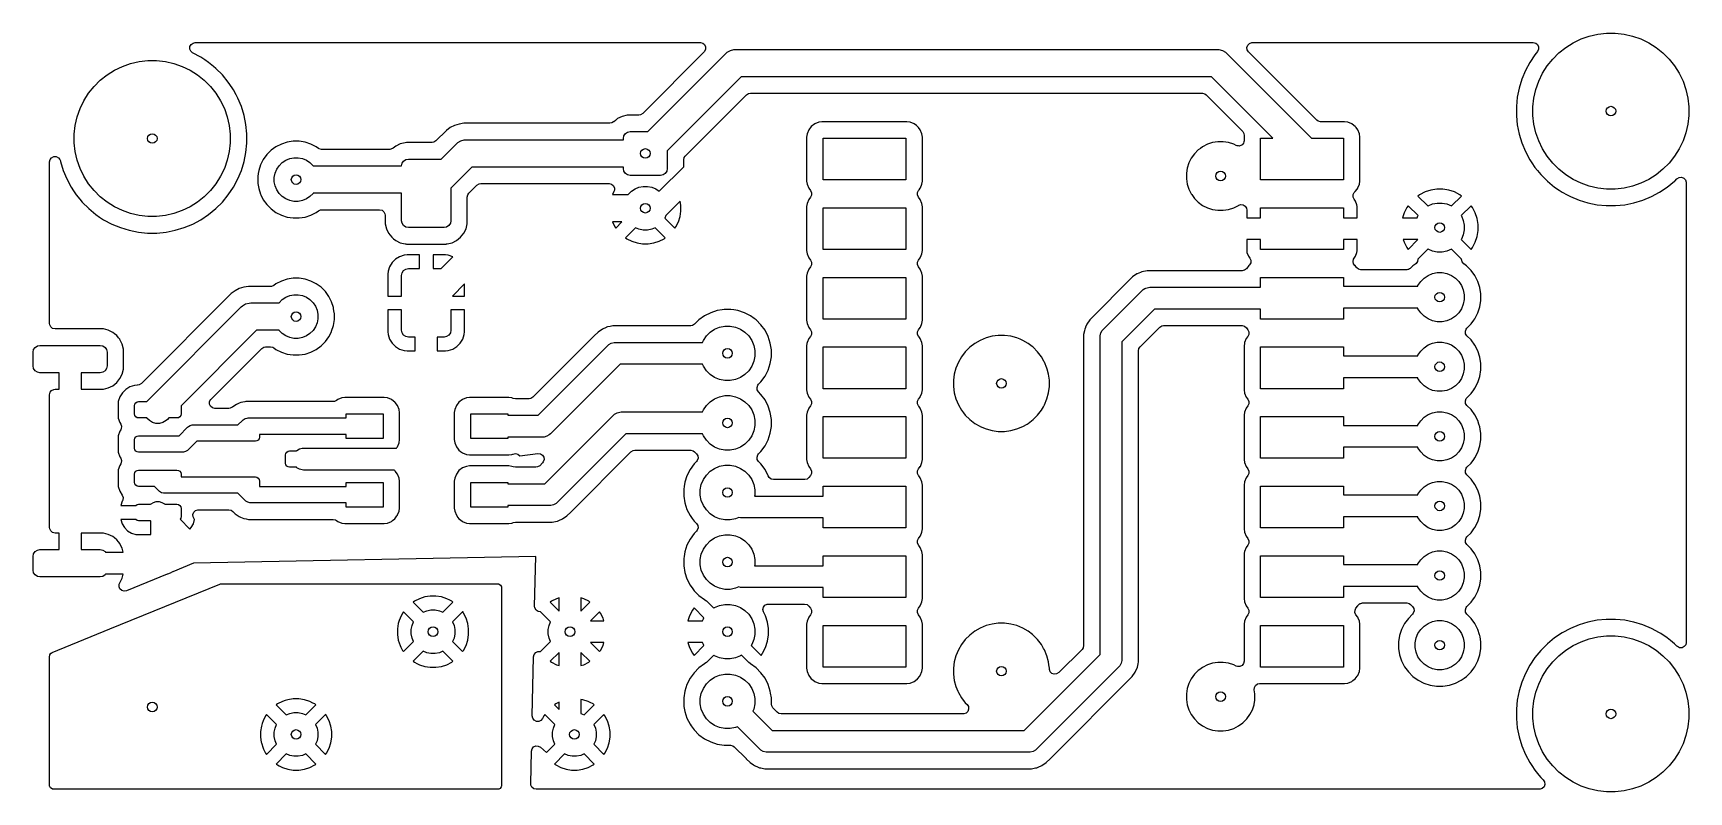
# Model space of a CAD drawing. Header units: millimetres. Extents: x 80.4 to 140.8, y -144.1 to -116.4.
import ezdxf

# ---------------------------------------------------------------- set-up
doc = ezdxf.new("R2010")
doc.units = ezdxf.units.MM
doc.layers.add('F.Cu', color=13, linetype='CONTINUOUS', true_color=0xc83434)

msp = doc.modelspace()

# ---------------------------------------------------------------- linework, layer by layer
at = {"layer": 'F.Cu', "linetype": 'CONTINUOUS'}
for p, q in [((136.621401, -116.755613), (136.909352, -116.616943)), ((136.909352, -116.616943), (137.211019, -116.511386)), ((137.211019, -116.511386), (137.522607, -116.440268)), ((137.522607, -116.440268), (137.840199, -116.404484)), ((137.840199, -116.404484), (138.159801, -116.404484)), ((138.159801, -116.404484), (138.477393, -116.440268)), ((138.477393, -116.440268), (138.788981, -116.511386)), ((138.788981, -116.511386), (139.090648, -116.616943)), ((139.090648, -116.616943), (139.378599, -116.755613)), ((86.121384, -116.985582), (86.12511, -116.897097)), ((86.15642, -117.06692), (86.121384, -116.985582)), ((86.12511, -116.897097), (86.166858, -116.818991)), ((86.223278, -117.125002), (86.15642, -117.06692)), ((86.166858, -116.818991), (86.238361, -116.766734)), ((86.526052, -117.286838), (86.223278, -117.125002)), ((86.238361, -116.766734), (86.317086, -116.7505)), ((86.317086, -116.7505), (104.757618, -116.7505)), ((104.898332, -117.090214), (102.652444, -119.336102)), ((102.842894, -119.994888), (105.691334, -117.146447)), ((104.757618, -116.7505), (104.843961, -116.770207)), ((104.843961, -116.770207), (104.913202, -116.825426)), ((104.913202, -117.073574), (104.898332, -117.090214)), ((104.913202, -116.825426), (104.951629, -116.905218)), ((104.951629, -116.993782), (104.913202, -117.073574)), ((104.951629, -116.905218), (104.951629, -116.993782)), ((105.691334, -117.146447), (105.740498, -117.103331)), ((105.740498, -117.103331), (105.740507, -117.103323)), ((105.740507, -117.103323), (105.853546, -117.03806)), ((105.853546, -117.03806), (105.979625, -117.004277)), ((105.979625, -117.004277), (105.97964, -117.004277)), ((105.97964, -117.004277), (106.044888, -117)), ((106.044888, -117), (123.623452, -117)), ((123.623452, -117), (123.6887, -117.004277)), ((123.6887, -117.004277), (123.688715, -117.004277)), ((123.688715, -117.004277), (123.814794, -117.03806)), ((123.814794, -117.03806), (123.927833, -117.103323)), ((123.927833, -117.103323), (123.927848, -117.103338)), ((123.927848, -117.103338), (123.977005, -117.146447)), ((123.977005, -117.146447), (127.068559, -120.238)), ((124.712973, -116.927219), (124.742224, -116.843626)), ((124.722889, -117.015226), (124.712973, -116.927219)), ((124.770008, -117.090214), (124.722889, -117.015226)), ((124.742224, -116.843626), (124.804848, -116.781002)), ((127.259008, -119.579214), (124.770008, -117.090214)), ((124.804848, -116.781002), (124.888441, -116.751751)), ((124.888441, -116.751751), (124.910722, -116.7505)), ((124.910722, -116.7505), (135.16682, -116.7505)), ((135.22519, -117.192061), (135.036838, -117.473947)), ((135.16682, -116.7505), (135.253163, -116.770207)), ((135.225196, -117.192052), (135.22519, -117.192061)), ((135.320649, -117.075744), (135.225196, -117.192052)), ((135.253163, -116.770207), (135.322404, -116.825426)), ((135.322404, -117.073574), (135.320649, -117.075744)), ((135.322404, -116.825426), (135.360831, -116.905218)), ((135.360831, -116.993782), (135.322404, -117.073574)), ((135.360831, -116.905218), (135.360831, -116.993782)), ((135.87492, -117.350912), (136.100912, -117.12492)), ((136.100912, -117.12492), (136.350787, -116.925652)), ((136.350787, -116.925652), (136.621401, -116.755613)), ((139.378599, -116.755613), (139.649213, -116.925652)), ((139.649213, -116.925652), (139.899088, -117.12492)), ((139.899088, -117.12492), (140.12508, -117.350912)), ((83.100787, -117.925652), (83.371401, -117.755613)), ((83.371401, -117.755613), (83.659352, -117.616943)), ((83.659352, -117.616943), (83.961019, -117.511386)), ((83.961019, -117.511386), (84.272607, -117.440268)), ((84.272607, -117.440268), (84.590199, -117.404484)), ((84.590199, -117.404484), (84.909801, -117.404484)), ((84.909801, -117.404484), (85.227393, -117.440268)), ((85.227393, -117.440268), (85.538981, -117.511386)), ((85.538981, -117.511386), (85.840648, -117.616943)), ((85.840648, -117.616943), (86.128599, -117.755613)), ((86.128599, -117.755613), (86.399213, -117.925652)), ((86.666995, -117.381014), (86.526052, -117.286838)), ((86.807939, -117.47519), (86.666995, -117.381014)), ((86.807943, -117.475193), (86.807939, -117.47519)), ((86.807947, -117.475196), (86.807943, -117.475193)), ((86.982652, -117.618573), (86.807947, -117.475196)), ((87.070009, -117.690265), (86.982652, -117.618573)), ((87.070014, -117.69027), (87.070009, -117.690265)), ((87.070024, -117.690279), (87.070014, -117.69027)), ((87.30972, -117.929975), (87.070024, -117.690279)), ((134.877022, -117.772942), (134.747289, -118.086146)), ((135.036838, -117.473947), (134.877022, -117.772942)), ((135.505613, -117.871401), (135.675652, -117.600787)), ((135.675652, -117.600787), (135.87492, -117.350912)), ((140.12508, -117.350912), (140.324348, -117.600787)), ((140.324348, -117.600787), (140.494387, -117.871401)), ((82.425652, -118.600787), (82.62492, -118.350912)), ((82.62492, -118.350912), (82.850912, -118.12492)), ((82.850912, -118.12492), (83.100787, -117.925652)), ((86.399213, -117.925652), (86.649088, -118.12492)), ((86.649088, -118.12492), (86.87508, -118.350912)), ((86.87508, -118.350912), (87.074348, -118.600787)), ((87.309728, -117.929984), (87.30972, -117.929975)), ((87.309735, -117.929991), (87.309728, -117.929984)), ((87.52481, -118.192061), (87.309735, -117.929991)), ((87.665753, -118.402996), (87.52481, -118.192061)), ((87.713161, -118.473947), (87.665753, -118.402996)), ((106.251995, -118), (103.55, -120.701994)), ((123.416346, -118), (106.251995, -118)), ((125.654345, -120.238), (123.416346, -118)), ((134.648869, -118.410595), (134.58273, -118.743094)), ((134.648874, -118.410573), (134.648869, -118.410595)), ((134.747282, -118.086165), (134.648874, -118.410573)), ((134.747289, -118.086146), (134.747282, -118.086165)), ((135.190268, -118.772607), (135.261386, -118.461019)), ((135.261386, -118.461019), (135.366943, -118.159352)), ((135.366943, -118.159352), (135.505613, -117.871401)), ((140.494387, -117.871401), (140.633057, -118.159352)), ((140.633057, -118.159352), (140.738614, -118.461019)), ((140.738614, -118.461019), (140.809732, -118.772607)), ((82.116943, -119.159352), (82.255613, -118.871401)), ((82.255613, -118.871401), (82.425652, -118.600787)), ((87.074348, -118.600787), (87.244387, -118.871401)), ((87.244387, -118.871401), (87.383057, -119.159352)), ((87.811959, -118.658786), (87.713161, -118.473947)), ((87.872977, -118.772942), (87.811959, -118.658786)), ((88.002716, -119.08616), (87.872977, -118.772942)), ((104.208786, -120.892444), (106.442444, -118.658786)), ((106.442444, -118.658786), (106.517432, -118.611667)), ((106.517432, -118.611667), (106.583158, -118.6005)), ((106.583158, -118.6005), (106.992371, -118.6005)), ((106.992371, -118.6005), (107, -118.6)), ((107, -118.6), (118.75, -118.6)), ((118.75, -118.6), (118.757629, -118.6005)), ((118.757629, -118.6005), (123.085182, -118.6005)), ((123.085182, -118.6005), (123.171525, -118.620207)), ((123.171525, -118.620207), (123.225896, -118.658786)), ((123.225896, -118.658786), (124.556075, -119.988965)), ((134.58273, -118.743094), (134.5495, -119.080481)), ((135.154484, -119.090199), (135.190268, -118.772607)), ((140.809732, -118.772607), (140.845516, -119.090199)), ((81.940268, -119.772607), (82.011386, -119.461019)), ((82.011386, -119.461019), (82.116943, -119.159352)), ((87.383057, -119.159352), (87.488614, -119.461019)), ((87.488614, -119.461019), (87.559732, -119.772607)), ((88.101129, -119.410586), (88.002716, -119.08616)), ((88.16727, -119.743096), (88.101129, -119.410586)), ((101.5851, -119.644776), (101.523918, -119.683221)), ((101.586652, -119.646707), (101.5851, -119.644776)), ((101.598106, -119.6375), (101.586652, -119.646707)), ((101.65499, -119.591774), (101.598106, -119.6375)), ((101.739244, -119.524047), (101.65499, -119.591774)), ((101.904978, -119.441851), (101.739244, -119.524047)), ((102.0845, -119.397206), (101.904978, -119.441851)), ((102.084507, -119.397204), (102.0845, -119.397206)), ((102.126045, -119.394388), (102.084507, -119.397204)), ((102.51173, -119.394388), (102.126045, -119.394388)), ((102.577456, -119.383221), (102.51173, -119.394388)), ((102.652444, -119.336102), (102.577456, -119.383221)), ((109.080734, -119.652957), (108.934659, -119.713463)), ((109.198142, -119.6375), (109.080734, -119.652956)), ((109.080734, -119.652956), (109.080734, -119.652957)), ((112.301858, -119.6375), (109.198142, -119.6375)), ((112.301861, -119.6375), (112.301858, -119.6375)), ((112.419262, -119.652956), (112.301861, -119.6375)), ((112.419264, -119.652957), (112.419262, -119.652956)), ((112.56534, -119.713463), (112.419264, -119.652957)), ((127.313379, -119.617793), (127.259008, -119.579214)), ((127.399722, -119.6375), (127.313379, -119.617793)), ((128.271858, -119.6375), (127.399722, -119.6375)), ((128.271861, -119.6375), (128.271858, -119.6375)), ((128.389262, -119.652956), (128.271861, -119.6375)), ((128.389264, -119.652957), (128.389262, -119.652956)), ((128.53534, -119.713463), (128.389264, -119.652957)), ((134.5495, -119.080481), (134.5495, -119.419518)), ((134.5495, -119.419518), (134.58273, -119.756905)), ((135.154484, -119.409801), (135.154484, -119.090199)), ((135.190268, -119.727393), (135.154484, -119.409801)), ((140.845516, -119.409801), (140.809732, -119.727393)), ((140.845516, -119.090199), (140.845516, -119.409801)), ((81.904484, -120.090199), (81.940268, -119.772607)), ((81.904484, -120.409801), (81.904484, -120.090199)), ((87.559732, -119.772607), (87.595516, -120.090199)), ((87.595516, -120.090199), (87.595516, -120.409801)), ((88.2005, -120.080488), (88.16727, -119.743096)), ((88.2005, -120.419512), (88.2005, -120.080488)), ((95.488181, -119.955475), (95.102444, -120.341214)), ((95.488188, -119.955469), (95.488181, -119.955475)), ((95.628319, -119.853658), (95.488188, -119.955469)), ((95.628321, -119.853657), (95.628319, -119.853658)), ((95.782667, -119.775014), (95.628321, -119.853657)), ((95.78267, -119.775013), (95.782667, -119.775014)), ((95.947406, -119.721487), (95.78267, -119.775013)), ((95.947418, -119.721484), (95.947406, -119.721487)), ((96.118501, -119.694388), (95.947418, -119.721484)), ((101.458192, -119.694388), (96.118501, -119.694388)), ((101.523918, -119.683221), (101.458192, -119.694388)), ((101.95, -120.244888), (101.96903, -120.149217)), ((101.95, -120.294888), (101.95, -120.244888)), ((101.96903, -120.149217), (102.023223, -120.068111)), ((102.023223, -120.068111), (102.104329, -120.013918)), ((102.104329, -120.013918), (102.2, -119.994888)), ((102.2, -119.994888), (102.842894, -119.994888)), ((108.652456, -120.081237), (108.637, -120.198641)), ((108.637, -120.198641), (108.637, -121.801357)), ((108.652457, -120.081235), (108.652456, -120.081237)), ((108.712963, -119.935159), (108.652457, -120.081235)), ((108.712964, -119.935156), (108.712963, -119.935159)), ((108.809218, -119.809718), (108.712964, -119.935156)), ((108.934656, -119.713464), (108.809218, -119.809718)), ((108.934659, -119.713463), (108.934656, -119.713464)), ((109.2375, -121.762), (109.2375, -120.238)), ((109.2375, -120.238), (112.2625, -120.238)), ((112.2625, -120.238), (112.2625, -121.762)), ((112.565343, -119.713464), (112.56534, -119.713463)), ((112.645555, -119.775014), (112.565343, -119.713464)), ((112.690782, -119.809718), (112.645555, -119.775014)), ((112.724497, -119.853656), (112.690782, -119.809718)), ((112.787035, -119.935156), (112.724497, -119.853656)), ((112.787036, -119.935159), (112.787035, -119.935156)), ((112.847543, -120.081234), (112.787036, -119.935159)), ((112.847543, -120.081235), (112.847543, -120.081234)), ((112.847544, -120.081238), (112.847543, -120.081235)), ((112.862999, -120.19864), (112.847544, -120.081238)), ((112.863, -121.801361), (112.862999, -120.19864)), ((124.556075, -119.988965), (124.603194, -120.063953)), ((124.603194, -120.063953), (124.614225, -120.137043)), ((124.613878, -120.146387), (124.607, -120.198639)), ((124.607, -120.198639), (124.607, -120.332146)), ((124.614225, -120.137043), (124.613878, -120.146387)), ((125.2075, -121.762), (125.2075, -120.238)), ((125.2075, -120.238), (125.654345, -120.238)), ((127.068559, -120.238), (128.2325, -120.238)), ((128.2325, -120.238), (128.2325, -121.762)), ((128.535343, -119.713464), (128.53534, -119.713463)), ((128.615555, -119.775014), (128.535343, -119.713464)), ((128.660782, -119.809718), (128.615555, -119.775014)), ((128.694497, -119.853656), (128.660782, -119.809718)), ((128.757035, -119.935156), (128.694497, -119.853656)), ((128.757036, -119.935159), (128.757035, -119.935156)), ((128.817543, -120.081234), (128.757036, -119.935159)), ((128.817543, -120.081235), (128.817543, -120.081234)), ((128.817544, -120.081238), (128.817543, -120.081235)), ((128.832999, -120.19864), (128.817544, -120.081238)), ((128.833, -121.801361), (128.832999, -120.19864)), ((134.58273, -119.756905), (134.648869, -120.089404)), ((134.648869, -120.089404), (134.648874, -120.089426)), ((134.648874, -120.089426), (134.747282, -120.413834)), ((135.261386, -120.038981), (135.190268, -119.727393)), ((135.366943, -120.340648), (135.261386, -120.038981)), ((140.738614, -120.038981), (140.633057, -120.340648)), ((140.809732, -119.727393), (140.738614, -120.038981)), ((81.940268, -120.727393), (81.904484, -120.409801)), ((82.011386, -121.038981), (81.940268, -120.727393)), ((87.559732, -120.727393), (87.488614, -121.038981)), ((87.595516, -120.409801), (87.559732, -120.727393)), ((88.101129, -121.089414), (88.16727, -120.756904)), ((88.16727, -120.756904), (88.2005, -120.419512)), ((88.93176, -120.837632), (88.802186, -121.015976)), ((89.087632, -120.68176), (88.93176, -120.837632)), ((89.265976, -120.552186), (89.087632, -120.68176)), ((89.462387, -120.452108), (89.265976, -120.552186)), ((89.4624, -120.452102), (89.462387, -120.452108)), ((89.672039, -120.383987), (89.4624, -120.452102)), ((89.67205, -120.383984), (89.672039, -120.383987)), ((89.889778, -120.3495), (89.67205, -120.383984)), ((90.110222, -120.3495), (89.889778, -120.3495)), ((90.327949, -120.383984), (90.110222, -120.3495)), ((90.32796, -120.383987), (90.327949, -120.383984)), ((90.537599, -120.452102), (90.32796, -120.383987)), ((90.537604, -120.452104), (90.537599, -120.452102)), ((90.537606, -120.452105), (90.537604, -120.452104)), ((90.734022, -120.552185), (90.537606, -120.452105)), ((90.734024, -120.552186), (90.734022, -120.552185)), ((90.815655, -120.611495), (90.734023, -120.552186)), ((90.734023, -120.552186), (90.734024, -120.552186)), ((90.846281, -120.629793), (90.815655, -120.611495)), ((90.932624, -120.6495), (90.846281, -120.629793)), ((93.41947, -120.6495), (90.932624, -120.6495)), ((93.464503, -120.644338), (93.41947, -120.6495)), ((93.544147, -120.605602), (93.464503, -120.644338)), ((93.639244, -120.529159), (93.544147, -120.605602)), ((93.804978, -120.446963), (93.639244, -120.529159)), ((93.9845, -120.402318), (93.804978, -120.446963)), ((93.984507, -120.402316), (93.9845, -120.402318)), ((94.026045, -120.3995), (93.984507, -120.402316)), ((94.96173, -120.3995), (94.026045, -120.3995)), ((95.027456, -120.388333), (94.96173, -120.3995)), ((95.102444, -120.341214), (95.027456, -120.388333)), ((95.292894, -121), (95.851559, -120.441335)), ((95.851559, -120.441335), (95.900722, -120.398219)), ((95.900722, -120.398219), (95.900731, -120.398211)), ((95.900731, -120.398211), (96.01377, -120.332948)), ((96.01377, -120.332948), (96.016763, -120.332146)), ((96.016763, -120.332146), (96.139849, -120.299165)), ((96.139849, -120.299165), (96.139864, -120.299165)), ((96.139864, -120.299165), (96.205112, -120.294888)), ((96.205112, -120.294888), (101.95, -120.294888)), ((103.55, -120.701994), (103.55, -121.344888)), ((122.796176, -120.805349), (122.680477, -120.964592)), ((122.796177, -120.805347), (122.796176, -120.805349)), ((122.935347, -120.666177), (122.796177, -120.805347)), ((122.935349, -120.666176), (122.935347, -120.666177)), ((122.935352, -120.666173), (122.935349, -120.666176)), ((122.935354, -120.666172), (122.935352, -120.666173)), ((123.01061, -120.611495), (122.935354, -120.666172)), ((123.094592, -120.550477), (123.01061, -120.611495)), ((123.269981, -120.461113), (123.094592, -120.550477)), ((123.269982, -120.461113), (123.269981, -120.461113)), ((123.457171, -120.400291), (123.269982, -120.461113)), ((123.457179, -120.400289), (123.457171, -120.400291)), ((123.651583, -120.3695), (123.457179, -120.400289)), ((123.848417, -120.3695), (123.651583, -120.3695)), ((124.04282, -120.400289), (123.848417, -120.3695)), ((124.042828, -120.400291), (124.04282, -120.400289)), ((124.230017, -120.461113), (124.042828, -120.400291)), ((124.23003, -120.461118), (124.230017, -120.461113)), ((124.317658, -120.505766), (124.23003, -120.461118)), ((124.351612, -120.518077), (124.317658, -120.505766)), ((124.356569, -120.520694), (124.351612, -120.518077)), ((124.359087, -120.520787), (124.356569, -120.520694)), ((124.363718, -120.522466), (124.359087, -120.520787)), ((124.404426, -120.522466), (124.363718, -120.522466)), ((124.445072, -120.523971), (124.404426, -120.522466)), ((124.448518, -120.522466), (124.445072, -120.523971)), ((124.452282, -120.522466), (124.448518, -120.522466)), ((124.488949, -120.504807), (124.452282, -120.522466)), ((124.526232, -120.488524), (124.488949, -120.504807)), ((124.528685, -120.48567), (124.526232, -120.488524)), ((124.532074, -120.484039), (124.528685, -120.48567)), ((124.557438, -120.452233), (124.532074, -120.484039)), ((124.583975, -120.421374), (124.557438, -120.452233)), ((124.584947, -120.417739), (124.583975, -120.421374)), ((124.587293, -120.414798), (124.584947, -120.417739)), ((124.596346, -120.375131), (124.587293, -120.414798)), ((124.606864, -120.335819), (124.596346, -120.375131)), ((124.607, -120.332146), (124.606864, -120.335819)), ((134.747282, -120.413834), (134.747289, -120.413853)), ((134.747289, -120.413853), (134.877022, -120.727057)), ((134.877022, -120.727057), (135.036838, -121.026052)), ((135.505613, -120.628599), (135.366943, -120.340648)), ((135.675652, -120.899213), (135.505613, -120.628599)), ((140.494387, -120.628599), (140.324348, -120.899213)), ((140.633057, -120.340648), (140.494387, -120.628599)), ((81.0005, -121.107147), (81.020207, -121.020804)), ((81.0005, -125.200029), (81.0005, -121.107147)), ((81.020207, -121.020804), (81.075426, -120.951563)), ((81.075426, -120.951563), (81.155218, -120.913136)), ((81.155218, -120.913136), (81.243782, -120.913136)), ((81.243782, -120.913136), (81.323574, -120.951563)), ((81.323574, -120.951563), (81.378793, -121.020804)), ((81.378793, -121.020804), (81.394676, -121.068324)), ((81.394676, -121.068324), (81.398869, -121.089404)), ((81.398869, -121.089404), (81.398874, -121.089426)), ((81.398874, -121.089426), (81.497282, -121.413834)), ((81.497282, -121.413834), (81.497289, -121.413853)), ((81.497289, -121.413853), (81.627022, -121.727057)), ((82.116943, -121.340648), (82.011386, -121.038981)), ((82.255613, -121.628599), (82.116943, -121.340648)), ((87.383057, -121.340648), (87.244387, -121.628599)), ((87.488614, -121.038981), (87.383057, -121.340648)), ((87.872977, -121.727058), (88.002716, -121.41384)), ((88.002716, -121.41384), (88.101129, -121.089414)), ((88.633984, -121.42205), (88.61822, -121.521583)), ((88.633987, -121.422039), (88.633984, -121.42205)), ((88.702102, -121.2124), (88.633987, -121.422039)), ((88.702108, -121.212387), (88.702102, -121.2124)), ((88.802186, -121.015976), (88.702108, -121.212387)), ((89.234448, -121.517772), (89.294463, -121.372883)), ((89.294463, -121.372883), (89.381592, -121.242485)), ((89.381592, -121.242485), (89.492485, -121.131592)), ((89.492485, -121.131592), (89.622883, -121.044463)), ((89.622883, -121.044463), (89.767772, -120.984448)), ((89.767772, -120.984448), (89.921586, -120.953852)), ((89.921586, -120.953852), (90.078414, -120.953852)), ((90.078414, -120.953852), (90.232228, -120.984448)), ((90.232228, -120.984448), (90.377117, -121.044463)), ((90.377117, -121.044463), (90.507515, -121.131592)), ((90.507515, -121.131592), (90.618408, -121.242485)), ((90.618408, -121.242485), (90.623429, -121.25)), ((90.623429, -121.25), (93.85, -121.25)), ((93.85, -121.25), (93.86903, -121.154329)), ((93.86903, -121.154329), (93.923223, -121.073223)), ((93.923223, -121.073223), (94.004329, -121.01903)), ((94.004329, -121.01903), (94.1, -121)), ((94.1, -121), (95.292894, -121)), ((96.412218, -121.294888), (95.65, -122.057106)), ((101.95, -121.294888), (96.412218, -121.294888)), ((101.95, -121.344888), (101.95, -121.294888)), ((101.96903, -121.440559), (101.95, -121.344888)), ((102.023223, -121.521665), (101.96903, -121.440559)), ((103.257674, -122.176639), (104.1505, -121.283814)), ((103.53097, -121.440559), (103.476777, -121.521665)), ((103.55, -121.344888), (103.53097, -121.440559)), ((104.1505, -121.033158), (104.170207, -120.946815)), ((104.1505, -121.283814), (104.1505, -121.033158)), ((104.170207, -120.946815), (104.208786, -120.892444)), ((122.515264, -121.422049), (122.4995, -121.521583)), ((122.530289, -121.327179), (122.515264, -121.422049)), ((122.530291, -121.327171), (122.530289, -121.327179)), ((122.591113, -121.139982), (122.530291, -121.327171)), ((122.680477, -120.964592), (122.591113, -121.139981)), ((122.591113, -121.139981), (122.591113, -121.139982)), ((135.036838, -121.026052), (135.11296, -121.139975)), ((135.11296, -121.139975), (135.22519, -121.307939)), ((135.22519, -121.307939), (135.225193, -121.307943)), ((135.225193, -121.307943), (135.225196, -121.307947)), ((135.225196, -121.307947), (135.318838, -121.42205)), ((135.318838, -121.42205), (135.440265, -121.570009)), ((135.87492, -121.149088), (135.675652, -120.899213)), ((136.100912, -121.37508), (135.87492, -121.149088)), ((136.350787, -121.574348), (136.100912, -121.37508)), ((139.899088, -121.37508), (139.649213, -121.574348)), ((140.12508, -121.149088), (139.899088, -121.37508)), ((140.324348, -120.899213), (140.12508, -121.149088)), ((81.627022, -121.727057), (81.786838, -122.026052)), ((81.786838, -122.026052), (81.876898, -122.160835)), ((82.425652, -121.899213), (82.255613, -121.628599)), ((82.62492, -122.149088), (82.425652, -121.899213)), ((87.074348, -121.899213), (86.87508, -122.149088)), ((87.244387, -121.628599), (87.074348, -121.899213)), ((87.52481, -122.307939), (87.713162, -122.026051)), ((87.713162, -122.026051), (87.872977, -121.727058)), ((88.61822, -121.521583), (88.5995, -121.639778)), ((88.5995, -121.639778), (88.5995, -121.860222)), ((88.5995, -121.860222), (88.60507, -121.895388)), ((88.60507, -121.895388), (88.633984, -122.077949)), ((88.633984, -122.077949), (88.633987, -122.07796)), ((88.633987, -122.07796), (88.702102, -122.287599)), ((89.203852, -121.671586), (89.234448, -121.517772)), ((89.203852, -121.828414), (89.203852, -121.671586)), ((89.234448, -121.982228), (89.203852, -121.828414)), ((89.294463, -122.127117), (89.234448, -121.982228)), ((95.65, -122.057106), (95.65, -123.25)), ((96.308786, -122.247556), (96.602668, -121.953674)), ((96.602668, -121.953674), (96.677656, -121.906555)), ((96.677656, -121.906555), (96.743382, -121.895388)), ((96.743382, -121.895388), (101.424555, -121.895388)), ((101.424555, -121.895388), (101.510898, -121.915095)), ((101.510898, -121.915095), (101.580139, -121.970314)), ((101.580139, -121.970314), (101.618566, -122.050106)), ((101.618566, -122.050106), (101.618566, -122.13867)), ((102.104329, -121.575858), (102.023223, -121.521665)), ((102.2, -121.594888), (102.104329, -121.575858)), ((103.3, -121.594888), (102.2, -121.594888)), ((102.242485, -122.17648), (102.372883, -122.089351)), ((102.372883, -122.089351), (102.517772, -122.029336)), ((102.517772, -122.029336), (102.671586, -121.99874)), ((102.671586, -121.99874), (102.828414, -121.99874)), ((102.828414, -121.99874), (102.982228, -122.029336)), ((102.982228, -122.029336), (103.127117, -122.089351)), ((103.127117, -122.089351), (103.257515, -122.17648)), ((103.395671, -121.575858), (103.3, -121.594888)), ((103.476777, -121.521665), (103.395671, -121.575858)), ((108.637, -121.801357), (108.652456, -121.918765)), ((108.652456, -121.918765), (108.712963, -122.06484)), ((108.712963, -122.06484), (108.712964, -122.064842)), ((108.712964, -122.064842), (108.777431, -122.148857)), ((112.2625, -121.762), (109.2375, -121.762)), ((112.740143, -122.125952), (112.787035, -122.064843)), ((112.787035, -122.064843), (112.787036, -122.06484)), ((112.787036, -122.06484), (112.793139, -122.050106)), ((112.793139, -122.050106), (112.847544, -121.918762)), ((112.847544, -121.918762), (112.863, -121.801361)), ((122.4995, -121.521583), (122.4995, -121.718417)), ((122.4995, -121.718417), (122.500869, -121.727058)), ((122.500869, -121.727058), (122.530289, -121.91282)), ((122.530289, -121.91282), (122.530291, -121.912828)), ((122.530291, -121.912828), (122.591113, -122.100017)), ((128.2325, -121.762), (125.2075, -121.762)), ((128.730058, -122.1), (128.757035, -122.064843)), ((128.757035, -122.064843), (128.757036, -122.06484)), ((128.757036, -122.06484), (128.763139, -122.050106)), ((128.763139, -122.050106), (128.817544, -121.918762)), ((128.817544, -121.918762), (128.833, -121.801361)), ((135.440265, -121.570009), (135.44027, -121.570014)), ((135.44027, -121.570014), (135.440279, -121.570024)), ((135.440279, -121.570024), (135.679975, -121.80972)), ((135.679975, -121.80972), (135.679984, -121.809728)), ((135.679984, -121.809728), (135.679991, -121.809735)), ((135.679991, -121.809735), (135.942061, -122.02481)), ((135.942061, -122.02481), (136.106183, -122.134473)), ((136.621401, -121.744387), (136.350787, -121.574348)), ((136.909352, -121.883057), (136.621401, -121.744387)), ((137.211019, -121.988614), (136.909352, -121.883057)), ((137.522607, -122.059732), (137.211019, -121.988614)), ((137.840199, -122.095516), (137.522607, -122.059732)), ((138.159801, -122.095516), (137.840199, -122.095516)), ((138.477393, -122.059732), (138.159801, -122.095516)), ((138.788981, -121.988614), (138.477393, -122.059732)), ((139.090648, -121.883057), (138.788981, -121.988614)), ((139.378599, -121.744387), (139.090648, -121.883057)), ((139.649213, -121.574348), (139.378599, -121.744387)), ((139.776051, -122.213162), (140.057939, -122.02481)), ((140.057939, -122.02481), (140.320009, -121.809735)), ((140.320009, -121.809735), (140.328387, -121.801357)), ((140.328387, -121.801357), (140.409786, -121.719959)), ((140.409786, -121.719959), (140.484774, -121.67284)), ((140.484774, -121.67284), (140.572781, -121.662924)), ((140.572781, -121.662924), (140.656374, -121.692175)), ((140.656374, -121.692175), (140.718998, -121.754799)), ((140.718998, -121.754799), (140.748249, -121.838392)), ((140.748249, -121.838392), (140.7495, -121.860673)), ((140.7495, -121.860673), (140.7495, -138.639327)), ((81.876898, -122.160835), (81.97519, -122.307939)), ((81.97519, -122.307939), (81.975193, -122.307943)), ((81.975193, -122.307943), (81.975196, -122.307947)), ((81.975196, -122.307947), (82.105285, -122.46646)), ((82.105285, -122.46646), (82.190265, -122.570009)), ((82.190265, -122.570009), (82.19027, -122.570014)), ((82.19027, -122.570014), (82.190279, -122.570024)), ((82.190279, -122.570024), (82.429975, -122.80972)), ((82.850912, -122.37508), (82.62492, -122.149088)), ((83.100787, -122.574348), (82.850912, -122.37508)), ((83.371401, -122.744387), (83.100787, -122.574348)), ((86.399213, -122.574348), (86.128599, -122.744387)), ((86.649088, -122.37508), (86.399213, -122.574348)), ((86.87508, -122.149088), (86.649088, -122.37508)), ((87.070009, -122.809735), (87.309735, -122.570009)), ((87.309735, -122.570009), (87.52481, -122.307939)), ((88.702102, -122.287599), (88.702108, -122.287612)), ((88.702108, -122.287612), (88.709751, -122.302612)), ((88.709751, -122.302612), (88.802185, -122.484022)), ((88.802185, -122.484022), (88.931758, -122.662365)), ((88.931758, -122.662365), (89.087635, -122.818242)), ((89.381592, -122.257515), (89.294463, -122.127117)), ((89.492485, -122.368408), (89.381592, -122.257515)), ((89.622883, -122.455537), (89.492485, -122.368408)), ((89.767772, -122.515552), (89.622883, -122.455537)), ((89.921586, -122.546148), (89.767772, -122.515552)), ((90.078414, -122.546148), (89.921586, -122.546148)), ((90.232228, -122.515552), (90.078414, -122.546148)), ((90.377117, -122.455537), (90.232228, -122.515552)), ((90.507515, -122.368408), (90.377117, -122.455537)), ((90.618408, -122.257515), (90.507515, -122.368408)), ((90.623429, -122.25), (90.618408, -122.257515)), ((93.85, -122.25), (90.623429, -122.25)), ((93.85, -123.25), (93.85, -122.25)), ((96.2505, -122.38827), (96.270207, -122.301927)), ((96.2505, -123.323954), (96.2505, -122.38827)), ((96.270207, -122.301927), (96.308786, -122.247556)), ((101.601866, -122.184731), (101.545738, -122.294888)), ((101.545738, -122.294888), (102.126571, -122.294888)), ((101.618566, -122.13867), (101.601866, -122.184731)), ((102.126571, -122.294888), (102.131592, -122.287373)), ((102.131592, -122.287373), (102.242485, -122.17648)), ((103.257515, -122.17648), (103.257674, -122.176639)), ((104.025814, -122.539871), (103.499275, -123.06641)), ((104.05, -122.692576), (104.025814, -122.539871)), ((104.05, -122.897199), (104.05, -122.692576)), ((108.652456, -122.621238), (108.638001, -122.731041)), ((108.652457, -122.621235), (108.652456, -122.621238)), ((108.712963, -122.475159), (108.652457, -122.621235)), ((108.712964, -122.475157), (108.712963, -122.475159)), ((108.777431, -122.391143), (108.712964, -122.475157)), ((108.777431, -122.148857), (108.814358, -122.229354)), ((108.812702, -122.317902), (108.777431, -122.391143)), ((108.814358, -122.229354), (108.812702, -122.317902)), ((112.685641, -122.310647), (112.687297, -122.222099)), ((112.722569, -122.391144), (112.685641, -122.310647)), ((112.687297, -122.222099), (112.722569, -122.148856)), ((112.722569, -122.148856), (112.723284, -122.147925)), ((112.787035, -122.475156), (112.722569, -122.391144)), ((112.723284, -122.147925), (112.740143, -122.125952)), ((112.787036, -122.475159), (112.787035, -122.475156)), ((112.847543, -122.621234), (112.787036, -122.475159)), ((112.847543, -122.621235), (112.847543, -122.621234)), ((112.847544, -122.621238), (112.847543, -122.621235)), ((112.862999, -122.73864), (112.847544, -122.621238)), ((122.591113, -122.100017), (122.591113, -122.100018)), ((122.591113, -122.100018), (122.591115, -122.100021)), ((122.591115, -122.100021), (122.591116, -122.100025)), ((122.591116, -122.100025), (122.666286, -122.247556)), ((122.666286, -122.247556), (122.680477, -122.275407)), ((122.680477, -122.275407), (122.695338, -122.295861)), ((122.695338, -122.295861), (122.796172, -122.434646)), ((122.796172, -122.434646), (122.796176, -122.43465)), ((122.796176, -122.43465), (122.796177, -122.434652)), ((122.796177, -122.434652), (122.935347, -122.573822)), ((122.935347, -122.573822), (122.935349, -122.573823)), ((122.935349, -122.573823), (122.935354, -122.573828)), ((122.935354, -122.573828), (123.094595, -122.689524)), ((123.094595, -122.689524), (123.269975, -122.778884)), ((124.230025, -122.778884), (124.405405, -122.689524)), ((124.405405, -122.689524), (124.405408, -122.689521)), ((124.405408, -122.689521), (124.412371, -122.685974)), ((124.412371, -122.685974), (124.412999, -122.687208)), ((124.412999, -122.687208), (124.488416, -122.661755)), ((124.488416, -122.661755), (124.576307, -122.672647)), ((124.576307, -122.672647), (124.650768, -122.720595)), ((128.587896, -122.385529), (128.590605, -122.297007)), ((128.623863, -122.46646), (128.587896, -122.385529)), ((128.590605, -122.297007), (128.631454, -122.218427)), ((128.67585, -122.535907), (128.623863, -122.46646)), ((128.631454, -122.218427), (128.656015, -122.195048)), ((128.656015, -122.195048), (128.660777, -122.190285)), ((128.660777, -122.190285), (128.660782, -122.190282)), ((128.660782, -122.190282), (128.730058, -122.1)), ((128.675853, -122.535912), (128.67585, -122.535907)), ((128.726096, -122.670618), (128.675853, -122.535912)), ((128.726098, -122.670627), (128.726096, -122.670618)), ((128.7325, -122.730177), (128.726098, -122.670627)), ((130.598932, -122.702485), (130.552615, -122.766235)), ((130.962647, -123.0662), (130.598932, -122.702485)), ((131.016235, -122.302615), (130.952485, -122.348932)), ((130.952485, -122.348932), (131.3162, -122.712647)), ((131.016242, -122.302611), (131.016235, -122.302615)), ((131.212575, -122.202574), (131.016242, -122.302611)), ((131.212593, -122.202566), (131.212575, -122.202574)), ((131.422163, -122.134473), (131.212593, -122.202566)), ((131.325743, -122.706271), (131.488744, -122.638754)), ((131.42217, -122.134472), (131.422163, -122.134473)), ((131.639819, -122.1), (131.42217, -122.134472)), ((131.488744, -122.638754), (131.661785, -122.604334)), ((131.860181, -122.1), (131.639819, -122.1)), ((131.661785, -122.604334), (131.838215, -122.604334)), ((131.838215, -122.604334), (132.011256, -122.638754)), ((132.077829, -122.134472), (131.860181, -122.1)), ((132.011256, -122.638754), (132.174257, -122.706271)), ((132.077836, -122.134473), (132.077829, -122.134472)), ((132.287406, -122.202566), (132.077836, -122.134473)), ((132.183799, -122.712646), (132.547513, -122.348933)), ((132.287425, -122.202574), (132.287406, -122.202566)), ((132.483749, -122.302606), (132.287425, -122.202574)), ((132.483759, -122.302612), (132.483749, -122.302606)), ((132.547512, -122.348931), (132.483759, -122.302612)), ((132.901066, -122.702486), (132.537352, -123.066199)), ((132.547513, -122.348933), (132.547512, -122.348931)), ((132.94739, -122.766245), (132.901066, -122.702486)), ((136.106183, -122.134473), (136.223947, -122.213161)), ((136.223947, -122.213161), (136.401264, -122.307939)), ((136.401264, -122.307939), (136.522942, -122.372977)), ((136.522942, -122.372977), (136.83616, -122.502716)), ((136.83616, -122.502716), (137.160586, -122.601129)), ((137.160586, -122.601129), (137.493096, -122.66727)), ((137.493096, -122.66727), (137.830488, -122.7005)), ((137.830488, -122.7005), (137.83049, -122.7005)), ((137.83049, -122.7005), (138.16951, -122.7005)), ((138.16951, -122.7005), (138.169512, -122.7005)), ((138.169512, -122.7005), (138.506904, -122.66727)), ((138.506904, -122.66727), (138.839414, -122.601129)), ((138.839414, -122.601129), (139.16384, -122.502716)), ((139.16384, -122.502716), (139.477058, -122.372977)), ((139.477058, -122.372977), (139.776051, -122.213162)), ((82.429975, -122.80972), (82.429984, -122.809728)), ((82.429984, -122.809728), (82.429991, -122.809735)), ((82.429991, -122.809735), (82.692061, -123.02481)), ((82.692061, -123.02481), (82.828559, -123.116015)), ((82.828559, -123.116015), (82.973947, -123.213161)), ((82.973947, -123.213161), (82.973949, -123.213162)), ((82.973949, -123.213162), (83.272942, -123.372977)), ((83.659352, -122.883057), (83.371401, -122.744387)), ((83.961019, -122.988614), (83.659352, -122.883057)), ((84.272607, -123.059732), (83.961019, -122.988614)), ((84.590199, -123.095516), (84.272607, -123.059732)), ((84.909801, -123.095516), (84.590199, -123.095516)), ((85.227393, -123.059732), (84.909801, -123.095516)), ((85.538981, -122.988614), (85.227393, -123.059732)), ((85.840648, -122.883057), (85.538981, -122.988614)), ((86.128599, -122.744387), (85.840648, -122.883057)), ((86.227058, -123.372977), (86.526051, -123.213162)), ((86.526051, -123.213162), (86.807939, -123.02481)), ((86.807939, -123.02481), (87.070009, -122.809735)), ((89.087635, -122.818242), (89.265978, -122.947815)), ((89.265978, -122.947815), (89.462394, -123.047895)), ((89.462394, -123.047895), (89.462399, -123.047896)), ((89.462399, -123.047896), (89.4624, -123.047897)), ((89.4624, -123.047897), (89.672039, -123.116012)), ((89.672039, -123.116012), (89.672043, -123.116013)), ((89.672043, -123.116013), (89.672049, -123.116015)), ((89.672049, -123.116015), (89.889778, -123.1505)), ((89.889778, -123.1505), (90.110222, -123.1505)), ((90.110222, -123.1505), (90.327951, -123.116015)), ((90.327951, -123.116015), (90.537606, -123.047895)), ((90.537606, -123.047895), (90.734022, -122.947815)), ((90.734022, -122.947815), (90.815656, -122.888504)), ((90.815656, -122.888504), (90.897092, -122.853698)), ((90.897092, -122.853698), (90.932624, -122.8505)), ((90.932624, -122.8505), (93.0505, -122.8505)), ((93.0505, -122.8505), (93.136843, -122.870207)), ((93.136843, -122.870207), (93.206084, -122.925426)), ((93.206084, -122.925426), (93.244511, -123.005218)), ((93.244511, -123.005218), (93.2495, -123.0495)), ((93.2495, -123.0495), (93.2495, -123.323955)), ((93.86903, -123.345671), (93.85, -123.25)), ((95.65, -123.25), (95.63097, -123.345671)), ((101.545738, -123.294888), (101.638139, -123.476236)), ((101.896446, -123.294888), (101.545738, -123.294888)), ((101.670524, -123.52081), (101.896446, -123.294888)), ((103.499275, -123.06641), (103.462898, -123.154233)), ((103.462898, -123.154233), (103.829473, -123.520809)), ((103.861861, -123.476234), (103.954757, -123.293914)), ((103.954757, -123.293914), (103.954758, -123.293911)), ((103.954758, -123.293911), (104.017988, -123.099309)), ((104.017988, -123.099309), (104.017991, -123.099297)), ((104.017991, -123.099297), (104.05, -122.897199)), ((108.638001, -122.731041), (108.637, -122.738641)), ((108.637, -122.738641), (108.637, -124.341357)), ((109.2375, -124.302), (109.2375, -122.778)), ((109.2375, -122.778), (112.2625, -122.778)), ((112.2625, -122.778), (112.2625, -124.302)), ((112.863, -124.341361), (112.862999, -122.73864)), ((123.269975, -122.778884), (123.457174, -122.839709)), ((123.457174, -122.839709), (123.457176, -122.839709)), ((123.457176, -122.839709), (123.457179, -122.83971)), ((123.457179, -122.83971), (123.651583, -122.8705)), ((123.651583, -122.8705), (123.848417, -122.8705)), ((123.848417, -122.8705), (124.04282, -122.83971)), ((124.04282, -122.83971), (124.04282, -122.839709)), ((124.04282, -122.839709), (124.042826, -122.839709)), ((124.042826, -122.839709), (124.230025, -122.778884)), ((124.650768, -122.720595), (124.697051, -122.796103)), ((124.697051, -122.796103), (124.7075, -122.859739)), ((124.7075, -122.859739), (124.7075, -123.14)), ((124.7075, -123.14), (125.2075, -123.14)), ((125.2075, -123.14), (125.2075, -122.778)), ((125.2075, -122.778), (128.2325, -122.778)), ((128.2325, -122.778), (128.2325, -123.14)), ((128.2325, -123.14), (128.7325, -123.14)), ((128.7325, -123.14), (128.7325, -122.730177)), ((130.452566, -122.962593), (130.394923, -123.14)), ((130.394923, -123.14), (130.929655, -123.14)), ((130.452574, -122.962575), (130.452566, -122.962593)), ((130.552611, -122.766242), (130.452574, -122.962575)), ((130.552615, -122.766235), (130.552611, -122.766242)), ((130.929655, -123.14), (130.956271, -123.075743)), ((130.956271, -123.075743), (130.962647, -123.0662)), ((131.3162, -122.712647), (131.325743, -122.706271)), ((132.174257, -122.706271), (132.183799, -122.712646)), ((132.537352, -123.066199), (132.543729, -123.075743)), ((132.543729, -123.075743), (132.611246, -123.238744)), ((132.611246, -123.238744), (132.645666, -123.411785)), ((133.047425, -122.962574), (132.94739, -122.766245)), ((133.047433, -122.962593), (133.047425, -122.962574)), ((133.115526, -123.172163), (133.047433, -122.962593)), ((133.115527, -123.17217), (133.115526, -123.172163)), ((133.15, -123.389819), (133.115527, -123.17217)), ((83.272942, -123.372977), (83.58616, -123.502716)), ((83.58616, -123.502716), (83.910586, -123.601129)), ((83.910586, -123.601129), (84.243096, -123.66727)), ((84.243096, -123.66727), (84.580488, -123.7005)), ((84.580488, -123.7005), (84.58049, -123.7005)), ((84.58049, -123.7005), (84.91951, -123.7005)), ((84.91951, -123.7005), (84.919512, -123.7005)), ((84.919512, -123.7005), (85.256904, -123.66727)), ((85.256904, -123.66727), (85.589414, -123.601129)), ((85.589414, -123.601129), (85.91384, -123.502716)), ((85.91384, -123.502716), (86.227058, -123.372977)), ((93.2495, -123.323955), (93.252316, -123.365492)), ((93.252316, -123.365492), (93.252318, -123.365499)), ((93.252318, -123.365499), (93.296963, -123.545021)), ((93.296963, -123.545021), (93.379159, -123.710755)), ((93.379159, -123.710755), (93.429055, -123.772827)), ((93.429055, -123.772827), (93.49506, -123.85494)), ((93.49506, -123.85494), (93.559513, -123.906749)), ((93.559513, -123.906749), (93.639244, -123.97084)), ((93.923223, -123.426777), (93.86903, -123.345671)), ((94.004329, -123.48097), (93.923223, -123.426777)), ((94.1, -123.5), (94.004329, -123.48097)), ((95.4, -123.5), (94.1, -123.5)), ((95.495671, -123.48097), (95.4, -123.5)), ((95.576777, -123.426777), (95.495671, -123.48097)), ((95.63097, -123.345671), (95.576777, -123.426777)), ((95.860753, -123.970842), (96.00494, -123.85494)), ((96.00494, -123.85494), (96.120842, -123.710753)), ((96.120842, -123.710753), (96.203037, -123.545021)), ((96.203037, -123.545021), (96.247683, -123.365495)), ((96.247683, -123.365495), (96.2505, -123.323954)), ((101.638139, -123.476236), (101.670524, -123.520809)), ((101.670524, -123.520809), (101.670524, -123.52081)), ((102.390653, -123.507785), (102.024077, -123.874362)), ((102.024077, -123.874362), (102.024077, -123.874363)), ((102.024077, -123.874363), (102.068651, -123.906748)), ((102.068651, -123.906748), (102.250973, -123.999645)), ((102.517772, -123.56044), (102.390653, -123.507785)), ((102.671586, -123.591036), (102.517772, -123.56044)), ((102.828414, -123.591036), (102.671586, -123.591036)), ((102.982228, -123.56044), (102.828414, -123.591036)), ((103.109345, -123.507785), (102.982228, -123.56044)), ((103.475921, -123.874361), (103.109345, -123.507785)), ((103.249026, -123.999645), (103.431346, -123.906749)), ((103.431346, -123.906749), (103.475921, -123.874363)), ((103.475921, -123.874363), (103.475921, -123.874361)), ((103.829473, -123.520809), (103.829475, -123.520809)), ((103.829475, -123.520809), (103.861861, -123.476234)), ((132.611246, -123.761256), (132.543729, -123.924257)), ((132.645666, -123.588215), (132.611246, -123.761256)), ((132.645666, -123.411785), (132.645666, -123.588215)), ((133.047433, -124.037406), (133.115526, -123.827836)), ((133.115526, -123.827836), (133.115527, -123.827829)), ((133.115527, -123.827829), (133.15, -123.61018)), ((133.15, -123.61018), (133.15, -123.389819)), ((93.639244, -123.97084), (93.639245, -123.97084)), ((93.639245, -123.97084), (93.639247, -123.970842)), ((93.639247, -123.970842), (93.804979, -124.053037)), ((93.947303, -124.510493), (93.780879, -124.565641)), ((93.804979, -124.053037), (93.984505, -124.097683)), ((93.947304, -124.510493), (93.947303, -124.510493)), ((94.050016, -124.500001), (93.947304, -124.510493)), ((93.984505, -124.097683), (94.012199, -124.099561)), ((94.012199, -124.099561), (94.026045, -124.1005)), ((94.026045, -124.1005), (94.026046, -124.1005)), ((94.026046, -124.1005), (95.473955, -124.1005)), ((94.050023, -124.5), (94.050016, -124.500001)), ((94.5, -124.5), (94.050023, -124.5)), ((94.5, -125), (94.5, -124.5)), ((95.44997, -124.5), (95, -124.5)), ((95, -124.5), (95, -125)), ((95.5527, -124.510495), (95.44997, -124.5)), ((95.473955, -124.1005), (95.484339, -124.099795)), ((95.484339, -124.099795), (95.515495, -124.097683)), ((95.515495, -124.097683), (95.695021, -124.053037)), ((95.719121, -124.565642), (95.5527, -124.510495)), ((95.695021, -124.053037), (95.860753, -123.970842)), ((102.250973, -123.999645), (102.250976, -123.999646)), ((102.250976, -123.999646), (102.445578, -124.062876)), ((102.445578, -124.062876), (102.44559, -124.062879)), ((102.44559, -124.062879), (102.647688, -124.094888)), ((102.647688, -124.094888), (102.852312, -124.094888)), ((102.852312, -124.094888), (103.054409, -124.062879)), ((103.054409, -124.062879), (103.054421, -124.062876)), ((103.054421, -124.062876), (103.249023, -123.999646)), ((103.249023, -123.999646), (103.249026, -123.999645)), ((108.637, -124.341357), (108.652456, -124.458765)), ((108.652456, -124.458765), (108.712963, -124.60484)), ((112.2625, -124.302), (109.2375, -124.302)), ((112.798797, -124.576447), (112.847544, -124.458762)), ((112.847544, -124.458762), (112.863, -124.341361)), ((124.7075, -123.94), (124.7075, -124.349822)), ((125.2075, -123.94), (124.7075, -123.94)), ((124.7075, -124.349822), (124.713901, -124.409372)), ((124.713901, -124.409372), (124.713903, -124.409381)), ((124.713903, -124.409381), (124.764146, -124.544087)), ((125.2075, -124.302), (125.2075, -123.94)), ((128.2325, -124.302), (125.2075, -124.302)), ((128.7325, -123.94), (128.2325, -123.94)), ((128.2325, -123.94), (128.2325, -124.302)), ((128.675853, -124.544087), (128.726096, -124.409381)), ((128.726096, -124.409381), (128.726098, -124.409372)), ((128.726098, -124.409372), (128.7325, -124.349822)), ((128.7325, -124.349822), (128.7325, -123.94)), ((130.420917, -123.94), (130.452566, -124.037406)), ((130.956445, -123.94), (130.420917, -123.94)), ((130.452566, -124.037406), (130.452574, -124.037425)), ((130.452574, -124.037425), (130.552606, -124.233749)), ((130.552606, -124.233749), (130.552612, -124.233759)), ((130.552612, -124.233759), (130.598931, -124.297512)), ((130.598931, -124.297512), (130.598933, -124.297513)), ((130.598933, -124.297513), (130.956445, -123.94)), ((131.316199, -124.287352), (130.951532, -124.65202)), ((131.325743, -124.293729), (131.316199, -124.287352)), ((131.488744, -124.361246), (131.325743, -124.293729)), ((131.661785, -124.395666), (131.488744, -124.361246)), ((131.838215, -124.395666), (131.661785, -124.395666)), ((132.011256, -124.361246), (131.838215, -124.395666)), ((132.174257, -124.293729), (132.011256, -124.361246)), ((132.183799, -124.287352), (132.174257, -124.293729)), ((132.547731, -124.651285), (132.183799, -124.287352)), ((132.543729, -123.924257), (132.537352, -123.933799)), ((132.537352, -123.933799), (132.901066, -124.297512)), ((132.901066, -124.297512), (132.901067, -124.297512)), ((132.901067, -124.297512), (132.947385, -124.23376)), ((132.947385, -124.23376), (133.047427, -124.037419)), ((133.047427, -124.037419), (133.047433, -124.037406)), ((93.360495, -125.097299), (93.35, -125.200029)), ((93.415642, -124.930878), (93.360495, -125.097299)), ((93.507682, -124.781657), (93.415642, -124.930878)), ((93.507685, -124.781653), (93.507682, -124.781657)), ((93.631653, -124.657685), (93.507685, -124.781653)), ((93.631657, -124.657682), (93.631653, -124.657685)), ((93.780879, -124.565641), (93.631657, -124.657682)), ((93.86903, -125.154329), (93.923223, -125.073223)), ((93.923223, -125.073223), (94.004329, -125.01903)), ((94.004329, -125.01903), (94.1, -125)), ((94.1, -125), (94.5, -125)), ((95, -125), (95.292894, -125)), ((95.292894, -125), (95.724149, -124.568743)), ((95.724149, -124.568743), (95.719121, -124.565642)), ((108.712963, -125.015159), (108.652457, -125.161235)), ((108.712963, -124.60484), (108.712964, -124.604842)), ((108.712964, -125.015157), (108.712963, -125.015159)), ((108.712964, -124.604842), (108.777431, -124.688857)), ((108.777431, -124.931143), (108.712964, -125.015157)), ((108.777431, -124.688857), (108.814358, -124.769354)), ((108.812702, -124.857902), (108.777431, -124.931143)), ((108.814358, -124.769354), (108.812702, -124.857902)), ((112.685641, -124.850647), (112.687297, -124.762099)), ((112.722569, -124.931144), (112.685641, -124.850647)), ((112.687297, -124.762099), (112.722569, -124.688856)), ((112.722569, -124.688856), (112.787035, -124.604843)), ((112.787035, -125.015156), (112.722569, -124.931144)), ((112.787035, -124.604843), (112.787036, -124.60484)), ((112.787036, -125.015159), (112.787035, -125.015156)), ((112.787036, -124.60484), (112.798797, -124.576447)), ((112.847543, -125.161234), (112.787036, -125.015159)), ((120.878164, -125.117948), (120.824835, -125.140037)), ((121.071457, -125.0795), (120.878164, -125.117948)), ((124.535457, -125.0795), (121.071457, -125.0795)), ((124.539177, -125.079465), (124.535457, -125.0795)), ((124.579011, -125.069586), (124.539177, -125.079465)), ((124.619164, -125.061038), (124.579011, -125.069586)), ((124.621845, -125.058963), (124.619164, -125.061038)), ((124.625137, -125.058147), (124.621845, -125.058963)), ((124.656753, -125.031952), (124.625137, -125.058147)), ((124.689207, -125.00684), (124.656753, -125.031952)), ((124.691327, -125.004259), (124.689207, -125.00684)), ((124.779218, -124.889718), (124.691327, -125.004259)), ((124.764146, -124.544087), (124.764147, -124.54409)), ((124.764147, -124.54409), (124.816137, -124.61354)), ((124.796082, -124.876777), (124.779218, -124.889718)), ((124.810579, -124.859136), (124.796082, -124.876777)), ((124.849394, -124.782993), (124.810579, -124.859136)), ((124.816137, -124.61354), (124.852104, -124.694471)), ((124.852104, -124.694471), (124.849394, -124.782993)), ((128.584205, -124.736517), (128.602294, -124.649821)), ((128.605523, -124.822476), (128.584205, -124.736517)), ((128.602294, -124.649821), (128.623863, -124.613539)), ((128.652671, -124.879382), (128.605523, -124.822476)), ((128.623863, -124.613539), (128.675852, -124.54409)), ((128.651559, -124.880495), (128.652671, -124.879382)), ((128.660778, -124.889714), (128.651559, -124.880495)), ((128.660779, -124.889716), (128.660778, -124.889714)), ((128.660782, -124.889718), (128.660779, -124.889716)), ((128.716013, -124.961697), (128.660782, -124.889718)), ((128.675852, -124.54409), (128.675853, -124.544087)), ((128.718265, -124.964574), (128.716013, -124.961697)), ((128.787506, -125.019793), (128.718265, -124.964574)), ((128.873849, -125.0395), (128.787506, -125.019793)), ((130.546045, -125.0395), (128.873849, -125.0395)), ((130.581844, -125.033417), (130.546045, -125.0395)), ((130.596818, -125.032914), (130.581844, -125.033417)), ((130.602588, -125.029892), (130.596818, -125.032914)), ((130.611772, -125.028332), (130.602588, -125.029892)), ((130.642799, -125.008836), (130.611772, -125.028332)), ((130.675275, -124.99183), (130.642799, -125.008836)), ((130.681218, -124.986754), (130.675275, -124.99183)), ((130.77249, -124.895483), (130.681218, -124.986754)), ((130.877097, -124.819481), (130.77249, -124.895483)), ((130.883045, -124.814402), (130.877097, -124.819481)), ((130.889713, -124.808443), (130.883045, -124.814402)), ((130.939329, -124.735083), (130.889713, -124.808443)), ((130.951532, -124.65202), (130.939329, -124.735083)), ((132.547383, -124.672001), (132.547731, -124.651285)), ((132.570945, -124.757372), (132.547383, -124.672001)), ((132.629212, -124.824065), (132.570945, -124.757372)), ((132.675784, -124.857902), (132.629212, -124.824065)), ((132.727513, -124.895485), (132.675784, -124.857902)), ((132.894515, -125.062487), (132.727513, -124.895485)), ((132.894521, -125.062494), (132.894515, -125.062487)), ((133.033344, -125.253568), (132.894521, -125.062494)), ((81.0005, -127.0005), (81.0005, -125.200029)), ((88.092294, -125.676599), (87.927558, -125.730125)), ((88.092306, -125.676596), (88.092294, -125.676599)), ((88.263389, -125.6495), (88.092306, -125.676596)), ((89.067376, -125.6495), (88.263389, -125.6495)), ((89.102908, -125.646302), (89.067376, -125.6495)), ((89.184345, -125.611495), (89.102908, -125.646302)), ((89.265976, -125.552186), (89.184345, -125.611495)), ((89.462387, -125.452108), (89.265976, -125.552186)), ((89.4624, -125.452102), (89.462387, -125.452108)), ((89.672039, -125.383987), (89.4624, -125.452102)), ((89.67205, -125.383984), (89.672039, -125.383987)), ((89.889778, -125.3495), (89.67205, -125.383984)), ((90.110222, -125.3495), (89.889778, -125.3495)), ((90.327949, -125.383984), (90.110222, -125.3495)), ((90.327957, -125.383986), (90.327949, -125.383984)), ((90.328664, -125.384216), (90.327957, -125.383986)), ((90.328666, -125.384216), (90.328664, -125.384216)), ((90.537599, -125.452102), (90.328666, -125.384216)), ((90.537604, -125.452104), (90.537599, -125.452102)), ((90.537606, -125.452105), (90.537604, -125.452104)), ((90.734022, -125.552185), (90.537606, -125.452105)), ((90.912365, -125.681758), (90.734022, -125.552185)), ((91.068242, -125.837635), (90.912365, -125.681758)), ((93.35, -125.200029), (93.35, -126)), ((93.85, -125.25), (93.86903, -125.154329)), ((93.85, -126), (93.85, -125.25)), ((96.149999, -125.557107), (95.707106, -126)), ((96.149999, -126), (96.149999, -125.557107)), ((108.652456, -125.161237), (108.637, -125.278641)), ((108.637, -125.278641), (108.637, -126.881357)), ((108.652457, -125.161235), (108.652456, -125.161237)), ((109.2375, -126.842), (109.2375, -125.318)), ((109.2375, -125.318), (112.2625, -125.318)), ((112.2625, -125.318), (112.2625, -126.842)), ((112.847543, -125.161235), (112.847543, -125.161234)), ((112.847544, -125.161238), (112.847543, -125.161235)), ((112.862999, -125.27864), (112.847544, -125.161238)), ((112.863, -126.881361), (112.862999, -125.27864)), ((120.532214, -125.302864), (118.972864, -126.862214)), ((120.532222, -125.302858), (120.532214, -125.302864)), ((120.696081, -125.19337), (120.532222, -125.302858)), ((120.706257, -125.189154), (120.696081, -125.19337)), ((120.824834, -125.140038), (120.706257, -125.189154)), ((120.824835, -125.140037), (120.824834, -125.140038)), ((120.982844, -125.730126), (121.016927, -125.710448)), ((121.016927, -125.710448), (121.11779, -125.683422)), ((121.11779, -125.683422), (121.17, -125.68)), ((121.17, -125.68), (125.2075, -125.68)), ((125.2075, -125.68), (125.2075, -125.318)), ((125.2075, -125.318), (128.2325, -125.318)), ((128.2325, -125.318), (128.2325, -125.64)), ((128.2325, -125.64), (130.946223, -125.64)), ((130.946223, -125.64), (130.956271, -125.615743)), ((130.956271, -125.615743), (131.054291, -125.469046)), ((131.054291, -125.469046), (131.179046, -125.344291)), ((131.179046, -125.344291), (131.325743, -125.246271)), ((131.325743, -125.246271), (131.488744, -125.178754)), ((131.488744, -125.178754), (131.661785, -125.144334)), ((131.661785, -125.144334), (131.838215, -125.144334)), ((131.838215, -125.144334), (132.011256, -125.178754)), ((132.011256, -125.178754), (132.174257, -125.246271)), ((132.174257, -125.246271), (132.320954, -125.344291)), ((132.320954, -125.344291), (132.445709, -125.469046)), ((132.445709, -125.469046), (132.543729, -125.615743)), ((132.543729, -125.615743), (132.611246, -125.778744)), ((133.140565, -125.464001), (133.033344, -125.253568)), ((133.140566, -125.464004), (133.140565, -125.464001)), ((133.140568, -125.464008), (133.140566, -125.464004)), ((133.213553, -125.688632), (133.140568, -125.464008)), ((133.2505, -125.921908), (133.213553, -125.688632)), ((87.633069, -125.910587), (84.352442, -129.191214)), ((87.633076, -125.910581), (87.633069, -125.910587)), ((87.773207, -125.80877), (87.633076, -125.910581)), ((87.773209, -125.808769), (87.773207, -125.80877)), ((87.927555, -125.730126), (87.773209, -125.808769)), ((87.927558, -125.730125), (87.927555, -125.730126)), ((88.045619, -126.353323), (88.158658, -126.28806)), ((88.158658, -126.28806), (88.284737, -126.254277)), ((88.284737, -126.254277), (88.284752, -126.254277)), ((88.284752, -126.254277), (88.35, -126.25)), ((88.35, -126.25), (89.376571, -126.25)), ((89.376571, -126.25), (89.381592, -126.242485)), ((89.381592, -126.242485), (89.492485, -126.131592)), ((89.492485, -126.131592), (89.622883, -126.044463)), ((89.622883, -126.044463), (89.767772, -125.984448)), ((89.767772, -125.984448), (89.921586, -125.953852)), ((89.921586, -125.953852), (90.078414, -125.953852)), ((90.078414, -125.953852), (90.232228, -125.984448)), ((90.232228, -125.984448), (90.377117, -126.044463)), ((90.377117, -126.044463), (90.507515, -126.131592)), ((90.507515, -126.131592), (90.618408, -126.242485)), ((90.618408, -126.242485), (90.705537, -126.372883)), ((91.197815, -126.015978), (91.068242, -125.837635)), ((91.297895, -126.212394), (91.197815, -126.015978)), ((91.297896, -126.212399), (91.297895, -126.212394)), ((91.297897, -126.2124), (91.297896, -126.212399)), ((91.366012, -126.422039), (91.297897, -126.2124)), ((93.35, -126), (93.85, -126)), ((95.707106, -126), (96.149999, -126)), ((119.467157, -127.217157), (120.887157, -125.797157)), ((120.887157, -125.797157), (120.926495, -125.762659)), ((120.926495, -125.762659), (120.982844, -125.730126)), ((132.611246, -126.301256), (132.543729, -126.464257)), ((132.611246, -125.778744), (132.645666, -125.951785)), ((132.645666, -126.128215), (132.611246, -126.301256)), ((132.645666, -125.951785), (132.645666, -126.128215)), ((133.213553, -126.391368), (133.2505, -126.158092)), ((133.2505, -126.158092), (133.2505, -125.921908)), ((84.596447, -129.796447), (87.996447, -126.396447)), ((87.996447, -126.396447), (88.04561, -126.353331)), ((88.04561, -126.353331), (88.045619, -126.353323)), ((90.705537, -126.372883), (90.765552, -126.517772)), ((90.765552, -126.517772), (90.796148, -126.671586)), ((90.796148, -126.828414), (90.765552, -126.982228)), ((90.796148, -126.671586), (90.796148, -126.828414)), ((91.366014, -126.422045), (91.366012, -126.422039)), ((91.370237, -126.448702), (91.366014, -126.422045)), ((91.366015, -127.077951), (91.4005, -126.860222)), ((91.39527, -126.606757), (91.370237, -126.448702)), ((91.4005, -126.639778), (91.39527, -126.606757)), ((91.4005, -126.860222), (91.4005, -126.639778)), ((93.85, -126.5), (93.350001, -126.5)), ((93.350001, -126.5), (93.350001, -127.299983)), ((93.85, -127.25), (93.85, -126.5)), ((96.15, -126.5), (95.65, -126.5)), ((95.65, -126.5), (95.65, -127.25)), ((96.15, -127.29997), (96.15, -126.5)), ((104.70734, -126.869209), (104.545336, -127.031214)), ((104.91116, -126.721126), (104.70734, -126.869209)), ((105.135614, -126.606761), (104.91116, -126.721126)), ((105.135625, -126.606757), (105.135614, -126.606761)), ((105.375212, -126.52891), (105.135625, -126.606757)), ((105.375219, -126.528909), (105.375212, -126.52891)), ((105.557744, -126.5), (105.375219, -126.528909)), ((105.624038, -126.4895), (105.557744, -126.5)), ((105.875962, -126.4895), (105.624038, -126.4895)), ((105.983502, -126.506532), (105.875962, -126.4895)), ((106.12478, -126.528909), (105.983502, -126.506532)), ((106.124787, -126.52891), (106.12478, -126.528909)), ((106.364374, -126.606757), (106.124787, -126.52891)), ((106.364385, -126.606761), (106.364374, -126.606757)), ((106.588839, -126.721126), (106.364385, -126.606761)), ((106.588843, -126.721129), (106.588839, -126.721126)), ((106.588845, -126.72113), (106.588843, -126.721129)), ((106.724719, -126.819848), (106.588845, -126.72113)), ((106.792659, -126.869209), (106.724719, -126.819848)), ((106.97079, -127.04734), (106.792659, -126.869209)), ((108.637, -126.881357), (108.652456, -126.998765)), ((112.2625, -126.842), (109.2375, -126.842)), ((112.847544, -126.998762), (112.863, -126.881361)), ((118.972858, -126.862222), (118.863369, -127.026083)), ((118.972864, -126.862214), (118.972858, -126.862222)), ((121.335686, -126.48), (120.15, -127.665686)), ((125.2075, -126.48), (121.335686, -126.48)), ((125.2075, -126.842), (125.2075, -126.48)), ((128.2325, -126.842), (125.2075, -126.842)), ((130.946223, -126.44), (128.2325, -126.44)), ((128.2325, -126.44), (128.2325, -126.842)), ((130.956271, -126.464257), (130.946223, -126.44)), ((131.054291, -126.610954), (130.956271, -126.464257)), ((131.179046, -126.735709), (131.054291, -126.610954)), ((131.325743, -126.833729), (131.179046, -126.735709)), ((131.488744, -126.901246), (131.325743, -126.833729)), ((131.661785, -126.935666), (131.488744, -126.901246)), ((132.011256, -126.901246), (131.838215, -126.935666)), ((132.174257, -126.833729), (132.011256, -126.901246)), ((132.320954, -126.735709), (132.174257, -126.833729)), ((132.445709, -126.610954), (132.320954, -126.735709)), ((132.543729, -126.464257), (132.445709, -126.610954)), ((132.894521, -127.017505), (132.993436, -126.88136)), ((132.993436, -126.88136), (133.033343, -126.826433)), ((133.033343, -126.826433), (133.140568, -126.615992)), ((133.140568, -126.615992), (133.213553, -126.391368)), ((81.005489, -127.044782), (81.0005, -127.0005)), ((81.043916, -127.124574), (81.005489, -127.044782)), ((81.113157, -127.179793), (81.043916, -127.124574)), ((81.1995, -127.1995), (81.113157, -127.179793)), ((82.923954, -127.1995), (81.1995, -127.1995)), ((82.923955, -127.1995), (82.923954, -127.1995)), ((82.965492, -127.202316), (82.923955, -127.1995)), ((82.965499, -127.202318), (82.965492, -127.202316)), ((83.145021, -127.246963), (82.965499, -127.202318)), ((83.310755, -127.329159), (83.145021, -127.246963)), ((83.368686, -127.375726), (83.310755, -127.329159)), ((83.45494, -127.44506), (83.368686, -127.375726)), ((83.522287, -127.528843), (83.45494, -127.44506)), ((83.562001, -127.578249), (83.522287, -127.528843)), ((88.557106, -127.25), (85.8, -130.007106)), ((89.376571, -127.25), (88.557106, -127.25)), ((89.381592, -127.257515), (89.376571, -127.25)), ((89.492485, -127.368408), (89.381592, -127.257515)), ((89.622883, -127.455537), (89.492485, -127.368408)), ((89.767772, -127.515552), (89.622883, -127.455537)), ((89.921586, -127.546148), (89.767772, -127.515552)), ((90.232228, -127.515552), (90.078414, -127.546148)), ((90.377117, -127.455537), (90.232228, -127.515552)), ((90.507515, -127.368408), (90.377117, -127.455537)), ((90.618408, -127.257515), (90.507515, -127.368408)), ((90.705537, -127.127117), (90.618408, -127.257515)), ((90.765552, -126.982228), (90.705537, -127.127117)), ((91.068242, -127.662365), (91.197815, -127.484022)), ((91.197815, -127.484022), (91.291589, -127.299983)), ((91.291589, -127.299983), (91.297895, -127.287606)), ((91.297895, -127.287606), (91.366015, -127.077951)), ((93.350001, -127.299983), (93.360493, -127.402695)), ((93.360493, -127.402695), (93.360493, -127.402696)), ((93.360493, -127.402696), (93.415641, -127.56912)), ((93.86903, -127.345671), (93.85, -127.25)), ((93.923223, -127.426777), (93.86903, -127.345671)), ((94.004329, -127.48097), (93.923223, -127.426777)), ((94.1, -127.5), (94.004329, -127.48097)), ((94.35, -127.5), (94.1, -127.5)), ((94.35, -127.999999), (94.35, -127.5)), ((95.4, -127.5), (95.15, -127.5)), ((95.15, -127.5), (95.15, -127.999999)), ((95.495671, -127.48097), (95.4, -127.5)), ((95.576777, -127.426777), (95.495671, -127.48097)), ((95.63097, -127.345671), (95.576777, -127.426777)), ((95.65, -127.25), (95.63097, -127.345671)), ((96.084357, -127.569121), (96.139504, -127.4027)), ((96.139504, -127.4027), (96.15, -127.29997)), ((100.882858, -127.452221), (98.643866, -129.691214)), ((101.022214, -127.312864), (100.882858, -127.452221)), ((101.022222, -127.312858), (101.022214, -127.312864)), ((101.186083, -127.203369), (101.022222, -127.312858)), ((101.18609, -127.203365), (101.186083, -127.203369)), ((101.325322, -127.145694), (101.18609, -127.203365)), ((101.325328, -127.145692), (101.325322, -127.145694)), ((101.337864, -127.1405), (101.325328, -127.145692)), ((101.368164, -127.127949), (101.337864, -127.1405)), ((101.464812, -127.108724), (101.368164, -127.127949)), ((101.470691, -127.107554), (101.464812, -127.108724)), ((101.470701, -127.107552), (101.470691, -127.107554)), ((101.561457, -127.0895), (101.470701, -127.107552)), ((104.404622, -127.0895), (101.561457, -127.0895)), ((104.470348, -127.078333), (104.404622, -127.0895)), ((104.545336, -127.031214), (104.470348, -127.078333)), ((104.868079, -127.618603), (104.97699, -127.455607)), ((104.97699, -127.455607), (105.115607, -127.31699)), ((105.115607, -127.31699), (105.278603, -127.208079)), ((105.278603, -127.208079), (105.459715, -127.13306)), ((105.459715, -127.13306), (105.651983, -127.094815)), ((105.651983, -127.094815), (105.848017, -127.094815)), ((105.848017, -127.094815), (106.040285, -127.13306)), ((106.040285, -127.13306), (106.221397, -127.208079)), ((106.221397, -127.208079), (106.384393, -127.31699)), ((106.384393, -127.31699), (106.52301, -127.455607)), ((106.52301, -127.455607), (106.631921, -127.618603)), ((106.970792, -127.047343), (106.97079, -127.04734)), ((106.970793, -127.047344), (106.970792, -127.047343)), ((107.11887, -127.251155), (106.970793, -127.047344)), ((107.118871, -127.251157), (107.11887, -127.251155)), ((107.118873, -127.25116), (107.118871, -127.251157)), ((107.233238, -127.475614), (107.118873, -127.25116)), ((107.233239, -127.475617), (107.233238, -127.475614)), ((107.233241, -127.475621), (107.233239, -127.475617)), ((107.31109, -127.715215), (107.233241, -127.475621)), ((108.652456, -126.998765), (108.712963, -127.14484)), ((108.712963, -127.14484), (108.712964, -127.144842)), ((108.712964, -127.144842), (108.777431, -127.228857)), ((108.777431, -127.471143), (108.712964, -127.555157)), ((108.777431, -127.228857), (108.814358, -127.309354)), ((108.812702, -127.397902), (108.777431, -127.471143)), ((108.814358, -127.309354), (108.812702, -127.397902)), ((112.685641, -127.390647), (112.687297, -127.302099)), ((112.722568, -127.471143), (112.685641, -127.390647)), ((112.687297, -127.302099), (112.722569, -127.228856)), ((112.731167, -127.482349), (112.722568, -127.471143)), ((112.722569, -127.228856), (112.787035, -127.144843)), ((112.787035, -127.555156), (112.731167, -127.482349)), ((112.787035, -127.144843), (112.787036, -127.14484)), ((112.787036, -127.14484), (112.789544, -127.138786)), ((112.789544, -127.138786), (112.847544, -126.998762)), ((115.18611, -127.528843), (114.974116, -127.616654)), ((115.18612, -127.528839), (115.18611, -127.528843)), ((115.407763, -127.469451), (115.18612, -127.528839)), ((115.407764, -127.469451), (115.407763, -127.469451)), ((115.635258, -127.4395), (115.407764, -127.469451)), ((115.635266, -127.4395), (115.635258, -127.4395)), ((115.864734, -127.4395), (115.635266, -127.4395)), ((115.864741, -127.4395), (115.864734, -127.4395)), ((116.092235, -127.469451), (115.864741, -127.4395)), ((116.313879, -127.528839), (116.092235, -127.469451)), ((116.313885, -127.528841), (116.313879, -127.528839)), ((116.313887, -127.528842), (116.313885, -127.528841)), ((116.435792, -127.579337), (116.313887, -127.528842)), ((118.776053, -127.267966), (118.7495, -127.401456)), ((118.7495, -127.401456), (118.7495, -138.75315)), ((118.776054, -127.267962), (118.776053, -127.267966)), ((118.778135, -127.257501), (118.776054, -127.267962)), ((118.787949, -127.208164), (118.778135, -127.257501)), ((118.812552, -127.148768), (118.787949, -127.208164)), ((118.815948, -127.140568), (118.812552, -127.148768)), ((118.815951, -127.14056), (118.815948, -127.140568)), ((118.863367, -127.026087), (118.815951, -127.14056)), ((118.863369, -127.026083), (118.863367, -127.026087)), ((119.35, -127.5), (119.353422, -127.44779)), ((119.35, -139.084314), (119.35, -127.5)), ((119.353422, -127.44779), (119.380448, -127.346927)), ((119.380448, -127.346926), (119.432659, -127.256495)), ((119.380448, -127.346927), (119.380448, -127.346926)), ((119.432659, -127.256495), (119.467157, -127.217157)), ((120.808786, -127.856134), (121.526135, -127.138786)), ((121.526135, -127.138786), (121.601124, -127.091667)), ((121.601124, -127.091667), (121.666849, -127.0805)), ((121.666849, -127.0805), (124.535457, -127.0805)), ((124.535457, -127.0805), (124.6218, -127.100207)), ((124.6218, -127.100207), (124.691041, -127.155426)), ((124.747431, -127.471143), (124.682964, -127.555157)), ((124.691041, -127.155426), (124.693335, -127.158357)), ((124.693335, -127.158357), (124.747431, -127.228857)), ((124.747431, -127.228857), (124.784358, -127.309355)), ((124.782701, -127.397903), (124.747431, -127.471143)), ((124.784358, -127.309355), (124.782701, -127.397903)), ((131.838215, -126.935666), (131.661785, -126.935666)), ((132.685707, -127.287719), (132.714958, -127.204126)), ((132.695623, -127.375726), (132.685707, -127.287719)), ((132.742742, -127.450714), (132.695623, -127.375726)), ((132.714958, -127.204126), (132.742742, -127.169286)), ((132.742742, -127.169286), (132.894515, -127.017512)), ((132.894515, -127.602487), (132.742742, -127.450714)), ((132.894515, -127.017512), (132.894521, -127.017505)), ((80.4, -128.05), (80.41903, -127.954329)), ((80.4, -128.55), (80.4, -128.05)), ((80.41903, -127.954329), (80.473223, -127.873223)), ((80.473223, -127.873223), (80.554329, -127.81903)), ((80.554329, -127.81903), (80.65, -127.8)), ((80.65, -127.8), (82.85, -127.8)), ((82.85, -127.8), (82.945671, -127.81903)), ((82.945671, -127.81903), (83.026777, -127.873223)), ((83.026777, -127.873223), (83.08097, -127.954329)), ((83.08097, -127.954329), (83.1, -128.05)), ((83.1, -128.05), (83.1, -128.55)), ((83.570842, -127.589247), (83.562001, -127.578249)), ((83.653037, -127.754979), (83.570842, -127.589247)), ((83.697683, -127.934505), (83.653037, -127.754979)), ((83.7005, -127.976046), (83.697683, -127.934505)), ((83.7005, -128.623954), (83.7005, -127.976046)), ((86.896556, -129.759786), (88.747556, -127.908786)), ((88.747556, -127.908786), (88.822544, -127.861667)), ((88.822544, -127.861667), (88.88827, -127.8505)), ((88.88827, -127.8505), (89.067376, -127.8505)), ((89.067376, -127.8505), (89.153719, -127.870207)), ((89.153719, -127.870207), (89.184342, -127.888503)), ((89.184342, -127.888503), (89.265978, -127.947815)), ((89.265978, -127.947815), (89.462394, -128.047895)), ((89.462394, -128.047895), (89.462399, -128.047896)), ((89.462399, -128.047896), (89.4624, -128.047897)), ((89.4624, -128.047897), (89.672039, -128.116012)), ((89.672039, -128.116012), (89.672043, -128.116013)), ((89.672043, -128.116013), (89.672049, -128.116015)), ((89.672049, -128.116015), (89.889778, -128.1505)), ((90.078414, -127.546148), (89.921586, -127.546148)), ((90.110222, -128.1505), (90.327951, -128.116015)), ((90.327951, -128.116015), (90.537606, -128.047895)), ((90.537606, -128.047895), (90.734022, -127.947815)), ((90.734022, -127.947815), (90.912365, -127.818242)), ((90.912365, -127.818242), (91.068242, -127.662365)), ((93.415641, -127.56912), (93.507682, -127.718342)), ((93.507682, -127.718342), (93.507685, -127.718346)), ((93.507685, -127.718346), (93.631653, -127.842314)), ((93.631653, -127.842314), (93.631657, -127.842317)), ((93.631657, -127.842317), (93.780878, -127.934357)), ((93.780878, -127.934357), (93.947299, -127.989504)), ((93.947299, -127.989504), (94.050029, -127.999999)), ((94.050029, -127.999999), (94.35, -127.999999)), ((95.15, -127.999999), (95.449977, -127.999999)), ((95.449977, -127.999999), (95.449983, -127.999998)), ((95.449983, -127.999998), (95.552695, -127.989506)), ((95.552695, -127.989506), (95.552696, -127.989506)), ((95.552696, -127.989506), (95.71912, -127.934358)), ((95.71912, -127.934358), (95.868342, -127.842317)), ((95.868342, -127.842317), (95.868346, -127.842314)), ((95.868346, -127.842314), (95.992314, -127.718346)), ((95.992314, -127.718346), (95.992317, -127.718342)), ((95.992317, -127.718342), (96.084357, -127.569121)), ((98.834314, -130.35), (101.377157, -127.807157)), ((101.377157, -127.807157), (101.416495, -127.772659)), ((101.416495, -127.772659), (101.506926, -127.720448)), ((101.506926, -127.720448), (101.60779, -127.693422)), ((101.60779, -127.693422), (101.66, -127.69)), ((101.66, -127.69), (104.838505, -127.69)), ((104.838505, -127.69), (104.868079, -127.618603)), ((106.631921, -127.618603), (106.70694, -127.799715)), ((106.70694, -127.799715), (106.745185, -127.991983)), ((106.745185, -127.991983), (106.745185, -128.188017)), ((107.3505, -127.964038), (107.31109, -127.715215)), ((107.3505, -128.215962), (107.3505, -127.964038)), ((108.637053, -127.818242), (108.637, -127.818641)), ((108.637, -127.818641), (108.637, -129.421357)), ((108.648487, -127.731385), (108.637053, -127.818242)), ((108.652456, -127.701237), (108.648487, -127.731385)), ((108.652457, -127.701235), (108.652456, -127.701237)), ((108.712963, -127.555159), (108.652457, -127.701235)), ((108.712964, -127.555157), (108.712963, -127.555159)), ((109.2375, -129.382), (109.2375, -127.858)), ((109.2375, -127.858), (112.2625, -127.858)), ((112.2625, -127.858), (112.2625, -129.382)), ((112.787036, -127.555159), (112.787035, -127.555156)), ((112.847543, -127.701234), (112.787036, -127.555159)), ((112.847543, -127.701235), (112.847543, -127.701234)), ((112.847544, -127.701238), (112.847543, -127.701235)), ((112.862999, -127.818639), (112.847544, -127.701238)), ((112.862999, -127.818642), (112.862999, -127.818639)), ((112.862999, -128.464787), (112.862999, -127.818642)), ((114.431084, -128.033334), (114.291385, -128.215393)), ((114.431088, -128.033331), (114.431084, -128.033334)), ((114.593331, -127.871088), (114.431088, -128.033331)), ((114.593334, -127.871084), (114.593331, -127.871088)), ((114.775393, -127.731385), (114.593334, -127.871084)), ((114.775396, -127.731382), (114.775393, -127.731385)), ((114.974107, -127.616658), (114.775396, -127.731382)), ((114.974116, -127.616654), (114.974107, -127.616658)), ((116.525883, -127.616654), (116.435792, -127.579337)), ((116.525892, -127.616658), (116.525883, -127.616654)), ((116.724603, -127.731382), (116.525892, -127.616658)), ((116.724606, -127.731385), (116.724603, -127.731382)), ((116.724608, -127.731387), (116.724606, -127.731385)), ((116.724612, -127.731389), (116.724608, -127.731387)), ((116.869171, -127.842314), (116.724612, -127.731389)), ((116.906665, -127.871084), (116.869171, -127.842314)), ((117.068915, -128.033334), (116.906665, -127.871084)), ((117.068918, -128.033338), (117.068915, -128.033334)), ((117.068919, -128.033339), (117.068918, -128.033338)), ((117.208611, -128.215388), (117.068919, -128.033339)), ((120.15, -127.665686), (120.15, -139.25)), ((120.7505, -127.996848), (120.770207, -127.910505)), ((120.7505, -139.348543), (120.7505, -127.996848)), ((120.770207, -127.910505), (120.808786, -127.856134)), ((124.607053, -127.818242), (124.607, -127.818641)), ((124.607, -127.818641), (124.607, -129.421357)), ((124.618487, -127.731385), (124.607053, -127.818242)), ((124.622456, -127.701237), (124.618487, -127.731385)), ((124.622457, -127.701235), (124.622456, -127.701237)), ((124.682963, -127.555159), (124.622457, -127.701235)), ((124.682964, -127.555157), (124.682963, -127.555159)), ((125.2075, -129.382), (125.2075, -127.858)), ((125.2075, -127.858), (128.2325, -127.858)), ((128.2325, -127.858), (128.2325, -128.18)), ((130.956271, -128.155743), (131.054291, -128.009046)), ((131.054291, -128.009046), (131.179046, -127.884291)), ((131.179046, -127.884291), (131.325743, -127.786271)), ((131.325743, -127.786271), (131.488744, -127.718754)), ((131.488744, -127.718754), (131.661785, -127.684334)), ((131.661785, -127.684334), (131.838215, -127.684334)), ((131.838215, -127.684334), (132.011256, -127.718754)), ((132.011256, -127.718754), (132.174257, -127.786271)), ((132.174257, -127.786271), (132.320954, -127.884291)), ((132.320954, -127.884291), (132.445709, -128.009046)), ((132.445709, -128.009046), (132.543729, -128.155743)), ((132.894521, -127.602494), (132.894515, -127.602487)), ((133.033344, -127.793568), (132.894521, -127.602494)), ((133.140565, -128.004001), (133.033344, -127.793568)), ((133.140566, -128.004004), (133.140565, -128.004001)), ((133.140568, -128.004008), (133.140566, -128.004004)), ((133.213553, -128.228632), (133.140568, -128.004008)), ((80.41903, -128.645671), (80.4, -128.55)), ((80.473223, -128.726777), (80.41903, -128.645671)), ((80.554329, -128.78097), (80.473223, -128.726777)), ((83.026777, -128.726777), (82.945671, -128.78097)), ((83.08097, -128.645671), (83.026777, -128.726777)), ((83.1, -128.55), (83.08097, -128.645671)), ((83.653037, -128.845021), (83.697683, -128.665495)), ((83.697683, -128.665495), (83.7005, -128.623954)), ((89.889778, -128.1505), (90.110222, -128.1505)), ((101.825686, -128.49), (99.282843, -131.032843)), ((104.838505, -128.49), (101.825686, -128.49)), ((104.868079, -128.561397), (104.838505, -128.49)), ((104.97699, -128.724393), (104.868079, -128.561397)), ((105.115607, -128.86301), (104.97699, -128.724393)), ((106.52301, -128.724393), (106.384393, -128.86301)), ((106.631921, -128.561397), (106.52301, -128.724393)), ((106.70694, -128.380285), (106.631921, -128.561397)), ((106.745185, -128.188017), (106.70694, -128.380285)), ((107.11887, -128.928845), (107.233241, -128.704379)), ((107.233241, -128.704379), (107.31109, -128.464785)), ((107.31109, -128.464785), (107.3505, -128.215962)), ((112.863, -129.075258), (112.862999, -128.464787)), ((114.088839, -128.62612), (114.029451, -128.847763)), ((114.088843, -128.62611), (114.088839, -128.62612)), ((114.176654, -128.414116), (114.088843, -128.62611)), ((114.176658, -128.414107), (114.176654, -128.414116)), ((114.291382, -128.215396), (114.176658, -128.414107)), ((114.291385, -128.215393), (114.291382, -128.215396)), ((117.208613, -128.215392), (117.208611, -128.215388)), ((117.208614, -128.215393), (117.208613, -128.215392)), ((117.208617, -128.215396), (117.208614, -128.215393)), ((117.314646, -128.399047), (117.208617, -128.215396)), ((117.323344, -128.414112), (117.314646, -128.399047)), ((117.411158, -128.626113), (117.323344, -128.414112)), ((117.411159, -128.626119), (117.411158, -128.626113)), ((117.41116, -128.62612), (117.411159, -128.626119)), ((117.42171, -128.665495), (117.41116, -128.62612)), ((117.470548, -128.847762), (117.42171, -128.665495)), ((128.2325, -128.18), (130.946223, -128.18)), ((130.946223, -128.18), (130.956271, -128.155743)), ((132.543729, -128.155743), (132.611246, -128.318744)), ((132.611246, -128.318744), (132.645666, -128.491785)), ((132.645666, -128.668215), (132.611246, -128.841256)), ((132.645666, -128.491785), (132.645666, -128.668215)), ((133.2505, -128.461908), (133.213553, -128.228632)), ((133.213553, -128.931368), (133.2505, -128.698092)), ((133.2505, -128.698092), (133.2505, -128.461908)), ((80.65, -128.8), (80.554329, -128.78097)), ((81.35, -128.8), (80.65, -128.8)), ((81.35, -129.4005), (81.35, -128.8)), ((82.85, -128.8), (82.15, -128.8)), ((82.15, -128.8), (82.15, -129.4005)), ((82.945671, -128.78097), (82.85, -128.8)), ((82.965495, -129.397683), (83.145021, -129.353037)), ((83.145021, -129.353037), (83.310753, -129.270842)), ((83.310753, -129.270842), (83.45494, -129.15494)), ((83.45494, -129.15494), (83.570842, -129.010753)), ((83.570842, -129.010753), (83.653037, -128.845021)), ((83.930663, -129.315187), (83.781347, -129.407286)), ((83.930665, -129.315186), (83.930663, -129.315187)), ((84.097204, -129.26), (83.930665, -129.315186)), ((84.199985, -129.249501), (84.097204, -129.26)), ((84.199999, -129.2495), (84.199985, -129.249501)), ((84.21174, -129.2495), (84.199999, -129.2495)), ((84.277454, -129.238333), (84.21174, -129.2495)), ((84.352442, -129.191214), (84.277454, -129.238333)), ((105.278603, -128.971921), (105.115607, -128.86301)), ((105.459715, -129.04694), (105.278603, -128.971921)), ((105.651983, -129.085185), (105.459715, -129.04694)), ((105.848017, -129.085185), (105.651983, -129.085185)), ((106.040285, -129.04694), (105.848017, -129.085185)), ((106.221397, -128.971921), (106.040285, -129.04694)), ((106.384393, -128.86301), (106.221397, -128.971921)), ((106.827128, -129.33772), (106.856378, -129.254127)), ((106.837045, -129.425727), (106.827128, -129.33772)), ((106.856378, -129.254127), (106.884164, -129.219285)), ((106.884164, -129.219285), (106.97079, -129.132659)), ((106.97079, -129.132659), (106.970793, -129.132656)), ((106.970793, -129.132656), (107.11887, -128.928845)), ((112.863, -129.421361), (112.863, -129.075258)), ((114.029451, -128.847764), (113.9995, -129.075258)), ((113.9995, -129.075258), (113.9995, -129.304741)), ((113.9995, -129.304741), (114.029451, -129.532235)), ((114.029451, -128.847763), (114.029451, -128.847764)), ((117.5005, -129.075266), (117.470548, -128.847762)), ((117.470548, -129.532238), (117.5005, -129.304734)), ((117.5005, -129.304734), (117.5005, -129.075266)), ((130.946223, -128.98), (128.2325, -128.98)), ((128.2325, -128.98), (128.2325, -129.382)), ((130.956271, -129.004257), (130.946223, -128.98)), ((131.054291, -129.150954), (130.956271, -129.004257)), ((131.179046, -129.275709), (131.054291, -129.150954)), ((131.325743, -129.373729), (131.179046, -129.275709)), ((132.320954, -129.275709), (132.174257, -129.373729)), ((132.445709, -129.150954), (132.320954, -129.275709)), ((132.543729, -129.004257), (132.445709, -129.150954)), ((132.611246, -128.841256), (132.543729, -129.004257)), ((133.033343, -129.366433), (133.140568, -129.155992)), ((133.140568, -129.155992), (133.213553, -128.931368)), ((81.0005, -129.5995), (81.020207, -129.513157)), ((81.0005, -129.949991), (81.0005, -129.5995)), ((81.0005, -134.15), (81.0005, -129.949991)), ((81.020207, -129.513157), (81.075426, -129.443916)), ((81.075426, -129.443916), (81.155218, -129.405489)), ((81.155218, -129.405489), (81.1995, -129.4005)), ((81.1995, -129.4005), (81.35, -129.4005)), ((82.15, -129.4005), (82.923955, -129.4005)), ((82.923955, -129.4005), (82.934339, -129.399795)), ((82.934339, -129.399795), (82.965495, -129.397683)), ((83.510001, -129.847203), (83.4995, -129.949991)), ((83.4995, -129.949991), (83.4995, -129.949998)), ((83.4995, -129.949998), (83.4995, -129.949999)), ((83.4995, -129.949999), (83.4995, -130.350006)), ((83.510002, -129.847198), (83.510001, -129.8472)), ((83.510001, -129.8472), (83.510001, -129.847203)), ((83.565186, -129.680665), (83.510002, -129.847198)), ((83.565187, -129.680663), (83.565186, -129.680665)), ((83.657286, -129.531347), (83.565187, -129.680663)), ((83.657291, -129.53134), (83.657286, -129.531347)), ((83.78134, -129.407291), (83.657291, -129.53134)), ((83.781347, -129.407286), (83.78134, -129.407291)), ((84.1, -130), (84.111418, -129.942597)), ((84.111418, -129.942597), (84.143934, -129.893934)), ((84.143934, -129.893934), (84.192597, -129.861418)), ((84.192597, -129.861418), (84.25, -129.85)), ((84.25, -129.85), (84.550795, -129.85)), ((84.550795, -129.85), (84.553324, -129.84562)), ((84.553324, -129.84562), (84.596447, -129.796447)), ((86.843259, -129.856218), (86.881686, -129.776426)), ((86.843259, -129.944782), (86.843259, -129.856218)), ((86.881686, -130.024574), (86.843259, -129.944782)), ((86.881686, -129.776426), (86.896556, -129.759786)), ((87.823449, -129.951988), (87.686417, -130.04355)), ((87.917705, -129.912946), (87.823449, -129.951988)), ((87.987334, -129.884106), (87.917705, -129.912946)), ((87.987336, -129.884105), (87.987334, -129.884106)), ((87.98734, -129.884104), (87.987336, -129.884105)), ((88.127535, -129.856218), (87.98734, -129.884104)), ((88.161308, -129.8495), (88.127535, -129.856218)), ((88.338691, -129.8495), (88.161308, -129.8495)), ((91.358122, -129.8495), (88.338691, -129.8495)), ((91.398768, -129.845305), (91.358122, -129.8495)), ((91.479265, -129.808377), (91.398768, -129.845305)), ((91.522156, -129.775465), (91.479265, -129.808377)), ((91.522159, -129.775463), (91.522156, -129.775465)), ((91.668234, -129.714957), (91.522159, -129.775463)), ((91.785642, -129.6995), (91.668234, -129.714956)), ((91.668234, -129.714956), (91.668234, -129.714957)), ((93.214358, -129.6995), (91.785642, -129.6995)), ((93.214361, -129.6995), (93.214358, -129.6995)), ((93.331762, -129.714956), (93.214361, -129.6995)), ((93.331764, -129.714957), (93.331762, -129.714956)), ((93.47784, -129.775463), (93.331764, -129.714957)), ((93.477843, -129.775464), (93.47784, -129.775463)), ((93.561468, -129.839633), (93.477843, -129.775464)), ((93.603282, -129.871718), (93.561468, -129.839633)), ((93.61731, -129.89), (93.603282, -129.871718)), ((93.699535, -129.997156), (93.61731, -129.89)), ((95.946718, -129.871718), (95.850464, -129.997156)), ((96.072156, -129.775464), (95.946718, -129.871718)), ((96.072159, -129.775463), (96.072156, -129.775464)), ((96.218234, -129.714957), (96.072159, -129.775463)), ((96.335642, -129.6995), (96.218234, -129.714956)), ((96.218234, -129.714956), (96.218234, -129.714957)), ((97.764358, -129.6995), (96.335642, -129.6995)), ((97.764361, -129.6995), (97.764358, -129.6995)), ((97.881762, -129.714956), (97.764361, -129.6995)), ((97.928588, -129.734352), (97.881762, -129.714956)), ((98.004741, -129.7495), (97.928588, -129.734352)), ((98.503152, -129.7495), (98.004741, -129.7495)), ((98.568878, -129.738333), (98.503152, -129.7495)), ((98.643866, -129.691214), (98.568878, -129.738333)), ((104.97699, -129.995607), (105.115607, -129.85699)), ((105.115607, -129.85699), (105.278603, -129.748079)), ((105.278603, -129.748079), (105.459715, -129.67306)), ((105.459715, -129.67306), (105.651983, -129.634815)), ((105.651983, -129.634815), (105.848017, -129.634815)), ((105.848017, -129.634815), (106.040285, -129.67306)), ((106.040285, -129.67306), (106.221397, -129.748079)), ((106.221397, -129.748079), (106.384393, -129.85699)), ((106.384393, -129.85699), (106.52301, -129.995607)), ((106.884164, -129.500715), (106.837045, -129.425727)), ((106.97079, -129.58734), (106.884164, -129.500715)), ((106.970792, -129.587343), (106.97079, -129.58734)), ((106.970793, -129.587344), (106.970792, -129.587343)), ((107.11887, -129.791155), (106.970793, -129.587344)), ((107.118871, -129.791157), (107.11887, -129.791155)), ((107.118873, -129.79116), (107.118871, -129.791157)), ((107.233238, -130.015614), (107.118873, -129.79116)), ((108.637, -129.421357), (108.652456, -129.538765)), ((108.652456, -129.538765), (108.712963, -129.68484)), ((108.712963, -129.68484), (108.712964, -129.684842)), ((108.712964, -129.684842), (108.777431, -129.768857)), ((108.777431, -129.768857), (108.814358, -129.849354)), ((108.812702, -129.937902), (108.777431, -130.011143)), ((108.814358, -129.849354), (108.812702, -129.937902)), ((112.2625, -129.382), (109.2375, -129.382)), ((112.685641, -129.930647), (112.687297, -129.842099)), ((112.722568, -130.011143), (112.685641, -129.930647)), ((112.687297, -129.842099), (112.722569, -129.768856)), ((112.722569, -129.768856), (112.787035, -129.684843)), ((112.787035, -129.684843), (112.787036, -129.68484)), ((112.787036, -129.68484), (112.788765, -129.680666)), ((112.788765, -129.680666), (112.847544, -129.538762)), ((112.847544, -129.538762), (112.863, -129.421361)), ((114.029451, -129.532235), (114.029451, -129.532236)), ((114.029451, -129.532236), (114.088839, -129.753879)), ((114.088839, -129.753879), (114.088841, -129.753885)), ((114.088841, -129.753885), (114.088842, -129.753887)), ((114.088842, -129.753887), (114.131229, -129.856218)), ((114.131229, -129.856218), (114.176654, -129.965883)), ((117.323344, -129.965888), (117.411158, -129.753887)), ((117.411158, -129.753887), (117.470548, -129.532238)), ((124.607, -129.421357), (124.622456, -129.538765)), ((124.622456, -129.538765), (124.682963, -129.68484)), ((124.682963, -129.68484), (124.682964, -129.684842)), ((124.682964, -129.684842), (124.747431, -129.768857)), ((124.747431, -129.768857), (124.784358, -129.849354)), ((124.782702, -129.937902), (124.747431, -130.011143)), ((124.784358, -129.849354), (124.782702, -129.937902)), ((128.2325, -129.382), (125.2075, -129.382)), ((131.488744, -129.441246), (131.325743, -129.373729)), ((131.661785, -129.475666), (131.488744, -129.441246)), ((131.838215, -129.475666), (131.661785, -129.475666)), ((132.011256, -129.441246), (131.838215, -129.475666)), ((132.174257, -129.373729), (132.011256, -129.441246)), ((132.685707, -129.827719), (132.714958, -129.744126)), ((132.695623, -129.915726), (132.685707, -129.827719)), ((132.742742, -129.990714), (132.695623, -129.915726)), ((132.714958, -129.744126), (132.742742, -129.709286)), ((132.742742, -129.709286), (132.894515, -129.557512)), ((132.894515, -129.557512), (132.894521, -129.557505)), ((132.894521, -129.557505), (132.993436, -129.42136)), ((132.993436, -129.42136), (133.033343, -129.366433)), ((83.4995, -130.350006), (83.499501, -130.350013)), ((83.499501, -130.350013), (83.51, -130.452795)), ((83.51, -130.452795), (83.565186, -130.619334)), ((84.1, -130.3), (84.1, -130)), ((84.111418, -130.357403), (84.1, -130.3)), ((84.143934, -130.406066), (84.111418, -130.357403)), ((84.192597, -130.438582), (84.143934, -130.406066)), ((84.25, -130.45), (84.192597, -130.438582)), ((84.550795, -130.45), (84.25, -130.45)), ((84.553324, -130.45438), (84.550795, -130.45)), ((84.64562, -130.546676), (84.553324, -130.45438)), ((84.758658, -130.61194), (84.64562, -130.546676)), ((85.25438, -130.546676), (85.141342, -130.61194)), ((85.303553, -130.503553), (85.25438, -130.546676)), ((85.357106, -130.45), (85.303553, -130.503553)), ((85.65, -130.45), (85.357106, -130.45)), ((85.707403, -130.438582), (85.65, -130.45)), ((85.756066, -130.406066), (85.707403, -130.438582)), ((85.788582, -130.357403), (85.756066, -130.406066)), ((85.8, -130.3), (85.788582, -130.357403)), ((85.8, -130.007106), (85.8, -130.3)), ((86.950927, -130.079793), (86.881686, -130.024574)), ((87.03727, -130.0995), (86.950927, -130.079793)), ((87.545099, -130.0995), (87.03727, -130.0995)), ((87.592101, -130.09387), (87.545099, -130.0995)), ((87.671346, -130.054327), (87.592101, -130.09387)), ((87.675967, -130.050534), (87.671346, -130.054327)), ((87.686418, -130.043551), (87.675967, -130.050534)), ((87.686417, -130.04355), (87.686418, -130.043551)), ((87.875736, -130.7), (88.037868, -130.537868)), ((88.037868, -130.537868), (88.067372, -130.511994)), ((88.067372, -130.511994), (88.135195, -130.472836)), ((88.135195, -130.472836), (88.210842, -130.452567)), ((88.210842, -130.452567), (88.25, -130.45)), ((88.25, -130.45), (91.825, -130.45)), ((91.825, -130.45), (91.825, -130.3)), ((91.825, -130.3), (93.175, -130.3)), ((93.175, -130.3), (93.175, -131.2)), ((93.699536, -129.997159), (93.699535, -129.997156)), ((93.760043, -130.143234), (93.699536, -129.997159)), ((93.760043, -130.143235), (93.760043, -130.143234)), ((93.760044, -130.143238), (93.760043, -130.143235)), ((93.775499, -130.26064), (93.760044, -130.143238)), ((93.775499, -130.260641), (93.775499, -130.26064)), ((93.7755, -131.239361), (93.775499, -130.260641)), ((95.775215, -130.255212), (95.7745, -130.260641)), ((95.7745, -130.260641), (95.7745, -131.239357)), ((95.789956, -130.143238), (95.775215, -130.255212)), ((95.789957, -130.143235), (95.789956, -130.143238)), ((95.850463, -129.997159), (95.789957, -130.143235)), ((95.850464, -129.997156), (95.850463, -129.997159)), ((96.375, -131.2), (96.375, -130.3)), ((96.375, -130.3), (97.725, -130.3)), ((97.725, -130.3), (97.725, -130.35)), ((97.725, -130.35), (98.834314, -130.35)), ((99.084314, -132.85), (101.587158, -130.347157)), ((101.587158, -130.347157), (101.626495, -130.312659)), ((101.626495, -130.312659), (101.716927, -130.260448)), ((101.716927, -130.260448), (101.81779, -130.233422)), ((101.81779, -130.233422), (101.87, -130.23)), ((101.87, -130.23), (104.838505, -130.23)), ((104.838505, -130.23), (104.868079, -130.158603)), ((104.868079, -130.158603), (104.97699, -129.995607)), ((106.52301, -129.995607), (106.631921, -130.158603)), ((106.631921, -130.158603), (106.70694, -130.339715)), ((106.70694, -130.339715), (106.745185, -130.531983)), ((106.745185, -130.531983), (106.745185, -130.728017)), ((107.233239, -130.015617), (107.233238, -130.015614)), ((107.233241, -130.015621), (107.233239, -130.015617)), ((107.31109, -130.255215), (107.233241, -130.015621)), ((107.3505, -130.504038), (107.31109, -130.255215)), ((107.3505, -130.755962), (107.3505, -130.504038)), ((108.638137, -130.350008), (108.637, -130.358641)), ((108.637, -130.358641), (108.637, -131.961357)), ((108.652456, -130.241238), (108.638137, -130.350008)), ((108.652457, -130.241235), (108.652456, -130.241238)), ((108.712963, -130.095159), (108.652457, -130.241235)), ((108.712964, -130.095157), (108.712963, -130.095159)), ((108.777431, -130.011143), (108.712964, -130.095157)), ((109.2375, -131.922), (109.2375, -130.398)), ((109.2375, -130.398), (112.2625, -130.398)), ((112.2625, -130.398), (112.2625, -131.922)), ((112.731167, -130.022349), (112.722568, -130.011143)), ((112.787035, -130.095156), (112.731167, -130.022349)), ((112.787036, -130.095159), (112.787035, -130.095156)), ((112.847543, -130.241234), (112.787036, -130.095159)), ((112.847543, -130.241235), (112.847543, -130.241234)), ((112.847544, -130.241238), (112.847543, -130.241235)), ((112.862999, -130.35864), (112.847544, -130.241238)), ((112.863, -131.961361), (112.862999, -130.35864)), ((114.176654, -129.965883), (114.176658, -129.965892)), ((114.176658, -129.965892), (114.291382, -130.164603)), ((114.291382, -130.164603), (114.291385, -130.164606)), ((114.291385, -130.164606), (114.291387, -130.164608)), ((114.291387, -130.164608), (114.291389, -130.164612)), ((114.291389, -130.164612), (114.365075, -130.260641)), ((114.365075, -130.260641), (114.431084, -130.346665)), ((114.431084, -130.346665), (114.593334, -130.508915)), ((114.593334, -130.508915), (114.593338, -130.508918)), ((114.593338, -130.508918), (114.593339, -130.508919)), ((114.593339, -130.508919), (114.775388, -130.648611)), ((116.724612, -130.648611), (116.906661, -130.508919)), ((116.906661, -130.508919), (116.906665, -130.508915)), ((116.906665, -130.508915), (116.906669, -130.508912)), ((116.906669, -130.508912), (117.068912, -130.346669)), ((117.068912, -130.346669), (117.068915, -130.346665)), ((117.068915, -130.346665), (117.068919, -130.346661)), ((117.068919, -130.346661), (117.208611, -130.164612)), ((117.208611, -130.164612), (117.208615, -130.164604)), ((117.208615, -130.164604), (117.208617, -130.164603)), ((117.208617, -130.164603), (117.279607, -130.041643)), ((117.279607, -130.041643), (117.323344, -129.965888)), ((124.608137, -130.350008), (124.607, -130.358641)), ((124.607, -130.358641), (124.607, -131.961357)), ((124.622456, -130.241238), (124.608137, -130.350008)), ((124.622457, -130.241235), (124.622456, -130.241238)), ((124.682963, -130.095159), (124.622457, -130.241235)), ((124.682964, -130.095157), (124.682963, -130.095159)), ((124.747431, -130.011143), (124.682964, -130.095157)), ((125.2075, -131.922), (125.2075, -130.398)), ((125.2075, -130.398), (128.2325, -130.398)), ((128.2325, -130.398), (128.2325, -130.72)), ((130.956271, -130.695743), (131.054291, -130.549046)), ((131.054291, -130.549046), (131.179046, -130.424291)), ((131.179046, -130.424291), (131.325743, -130.326271)), ((131.325743, -130.326271), (131.488744, -130.258754)), ((131.488744, -130.258754), (131.661785, -130.224334)), ((131.661785, -130.224334), (131.838215, -130.224334)), ((131.838215, -130.224334), (132.011256, -130.258754)), ((132.011256, -130.258754), (132.174257, -130.326271)), ((132.174257, -130.326271), (132.320954, -130.424291)), ((132.320954, -130.424291), (132.445709, -130.549046)), ((132.445709, -130.549046), (132.543729, -130.695743)), ((132.894515, -130.142487), (132.742742, -129.990714)), ((132.894521, -130.142494), (132.894515, -130.142487)), ((133.033344, -130.333568), (132.894521, -130.142494)), ((133.140565, -130.544001), (133.033344, -130.333568)), ((133.140566, -130.544004), (133.140565, -130.544001)), ((133.140568, -130.544008), (133.140566, -130.544004)), ((133.181678, -130.670532), (133.140568, -130.544008)), ((83.510001, -131.097203), (83.4995, -131.199991)), ((83.510002, -131.097198), (83.510001, -131.0972)), ((83.510001, -131.0972), (83.510001, -131.097203)), ((83.565186, -130.930665), (83.510002, -131.097198)), ((83.565186, -130.619334), (83.565189, -130.619341)), ((83.565189, -130.930658), (83.565186, -130.930665)), ((83.565189, -130.619341), (83.596764, -130.670532)), ((83.596764, -130.879468), (83.565189, -130.930658)), ((83.596764, -130.670532), (83.625318, -130.754366)), ((83.61467, -130.842287), (83.596764, -130.879468)), ((83.625318, -130.754366), (83.61467, -130.842287)), ((84.111418, -131.192597), (84.143934, -131.143934)), ((84.143934, -131.143934), (84.192597, -131.111418)), ((84.192597, -131.111418), (84.25, -131.1)), ((84.25, -131.1), (85.65, -131.1)), ((84.884737, -130.645723), (84.758658, -130.61194)), ((85.015263, -130.645723), (84.884737, -130.645723)), ((85.141342, -130.61194), (85.015263, -130.645723)), ((85.65, -131.1), (85.725736, -131.1)), ((85.725736, -131.1), (86.037868, -130.787868)), ((86.037868, -130.787868), (86.067363, -130.762002)), ((86.067363, -130.762002), (86.067372, -130.761994)), ((86.067372, -130.761994), (86.135195, -130.722836)), ((86.135195, -130.722836), (86.210842, -130.702567)), ((86.210842, -130.702567), (86.25, -130.7)), ((86.25, -130.7), (87.875736, -130.7)), ((88.6625, -131.15), (88.651082, -131.207403)), ((91.825, -131.05), (88.6625, -131.05)), ((88.6625, -131.05), (88.6625, -131.15)), ((91.825, -131.2), (91.825, -131.05)), ((99, -131.15), (97.725, -131.15)), ((97.725, -131.15), (97.725, -131.2)), ((99.05221, -131.146578), (99, -131.15)), ((99.153074, -131.119552), (99.05221, -131.146578)), ((99.243505, -131.067341), (99.153074, -131.119552)), ((99.282843, -131.032843), (99.243505, -131.067341)), ((102.035685, -131.03), (99.532843, -133.532843)), ((104.838505, -131.03), (102.035685, -131.03)), ((104.868079, -131.101397), (104.838505, -131.03)), ((104.97699, -131.264393), (104.868079, -131.101397)), ((106.631921, -131.101397), (106.52301, -131.264393)), ((106.70694, -130.920285), (106.631921, -131.101397)), ((106.745185, -130.728017), (106.70694, -130.920285)), ((107.233241, -131.244379), (107.31109, -131.004785)), ((107.31109, -131.004785), (107.3505, -130.755962)), ((114.775388, -130.648611), (114.775392, -130.648613)), ((114.775392, -130.648613), (114.775393, -130.648614)), ((114.775393, -130.648614), (114.775396, -130.648617)), ((114.775396, -130.648617), (114.958562, -130.754366)), ((114.958562, -130.754366), (114.974112, -130.763344)), ((114.974112, -130.763344), (115.186113, -130.851158)), ((115.186113, -130.851158), (115.407762, -130.910548)), ((115.407762, -130.910548), (115.56051, -130.930658)), ((115.56051, -130.930658), (115.635258, -130.940499)), ((115.635258, -130.940499), (115.635264, -130.9405)), ((115.635264, -130.9405), (115.635266, -130.9405)), ((115.635266, -130.9405), (115.864736, -130.9405)), ((115.864736, -130.9405), (115.864739, -130.940499)), ((115.864739, -130.940499), (116.092238, -130.910548)), ((116.092238, -130.910548), (116.313887, -130.851158)), ((116.313887, -130.851158), (116.525888, -130.763344)), ((116.525888, -130.763344), (116.686644, -130.670532)), ((116.686644, -130.670532), (116.724603, -130.648617)), ((116.724603, -130.648617), (116.724604, -130.648615)), ((116.724604, -130.648615), (116.724612, -130.648611)), ((128.2325, -130.72), (130.946223, -130.72)), ((130.946223, -130.72), (130.956271, -130.695743)), ((132.543729, -130.695743), (132.611246, -130.858744)), ((132.611246, -130.858744), (132.645666, -131.031785)), ((132.645666, -131.031785), (132.645666, -131.208215)), ((133.213552, -130.768629), (133.181678, -130.670532)), ((133.213554, -130.768637), (133.213552, -130.768629)), ((133.240774, -130.940499), (133.213554, -130.768637)), ((133.2505, -131.001908), (133.240774, -130.940499)), ((133.2505, -131.238092), (133.2505, -131.001908)), ((83.4995, -131.199991), (83.4995, -131.199998)), ((83.4995, -131.199998), (83.4995, -131.199999)), ((83.4995, -131.199999), (83.4995, -131.600006)), ((83.4995, -131.600006), (83.499501, -131.600013)), ((83.499501, -131.600013), (83.51, -131.702795)), ((83.51, -131.702795), (83.565186, -131.869334)), ((84.1, -131.25), (84.111418, -131.192597)), ((84.1, -131.55), (84.1, -131.25)), ((84.111418, -131.607403), (84.1, -131.55)), ((84.143934, -131.656066), (84.111418, -131.607403)), ((84.192597, -131.688582), (84.143934, -131.656066)), ((84.25, -131.7), (84.192597, -131.688582)), ((84.95, -131.7), (84.25, -131.7)), ((85.85, -131.7), (84.95, -131.7)), ((85.889158, -131.697433), (85.85, -131.7)), ((85.964805, -131.677164), (85.889158, -131.697433)), ((86.032628, -131.638006), (85.964805, -131.677164)), ((86.062132, -131.612132), (86.032628, -131.638006)), ((86.374264, -131.3), (86.062132, -131.612132)), ((87.4875, -131.3), (86.374264, -131.3)), ((88.5125, -131.3), (87.4875, -131.3)), ((88.569903, -131.288582), (88.5125, -131.3)), ((88.618566, -131.256066), (88.569903, -131.288582)), ((88.651082, -131.207403), (88.618566, -131.256066)), ((89.6125, -131.8), (89.623918, -131.742597)), ((89.623918, -131.742597), (89.656434, -131.693934)), ((89.656434, -131.693934), (89.705097, -131.661418)), ((89.705097, -131.661418), (89.7625, -131.65)), ((89.7625, -131.65), (90.014154, -131.65)), ((90.014154, -131.65), (90.031495, -131.632659)), ((90.031495, -131.632659), (90.121927, -131.580448)), ((90.121927, -131.580448), (90.22279, -131.553422)), ((90.22279, -131.553422), (90.275, -131.55)), ((90.275, -131.55), (93.663349, -131.55)), ((93.175, -131.2), (91.825, -131.2)), ((93.663349, -131.55), (93.677179, -131.531976)), ((93.677179, -131.531976), (93.699535, -131.502843)), ((93.699535, -131.502843), (93.699536, -131.50284)), ((93.699536, -131.50284), (93.760044, -131.356762)), ((93.760044, -131.356762), (93.7755, -131.239361)), ((95.7745, -131.239357), (95.789956, -131.356765)), ((95.789956, -131.356765), (95.850463, -131.50284)), ((95.850463, -131.50284), (95.850464, -131.502843)), ((95.850464, -131.502843), (95.914633, -131.586468)), ((95.914633, -131.586468), (95.946718, -131.628282)), ((95.946718, -131.628282), (96.001209, -131.670094)), ((96.001209, -131.670094), (96.072156, -131.724535)), ((96.072156, -131.724535), (96.072159, -131.724536)), ((96.072159, -131.724536), (96.218238, -131.785044)), ((97.725, -131.2), (96.375, -131.2)), ((97.907805, -131.774256), (97.928586, -131.765649)), ((97.928586, -131.765649), (98.015898, -131.750813)), ((98.015898, -131.750813), (98.101, -131.775329)), ((98.163538, -131.831216), (98.830655, -131.751892)), ((98.830655, -131.751892), (98.918721, -131.761267)), ((98.918721, -131.761267), (98.993998, -131.807923)), ((100.043521, -133.871397), (102.226135, -131.688786)), ((102.226135, -131.688786), (102.301124, -131.641667)), ((102.301124, -131.641667), (102.366849, -131.6305)), ((102.366849, -131.6305), (104.404622, -131.6305)), ((104.404622, -131.6305), (104.490965, -131.650207)), ((104.490965, -131.650207), (104.545336, -131.688786)), ((104.545336, -131.688786), (104.615836, -131.759286)), ((104.615836, -131.759286), (104.662955, -131.834274)), ((105.115607, -131.40301), (104.97699, -131.264393)), ((105.278603, -131.511921), (105.115607, -131.40301)), ((105.459715, -131.58694), (105.278603, -131.511921)), ((105.651983, -131.625185), (105.459715, -131.58694)), ((105.848017, -131.625185), (105.651983, -131.625185)), ((106.040285, -131.58694), (105.848017, -131.625185)), ((106.221397, -131.511921), (106.040285, -131.58694)), ((106.384393, -131.40301), (106.221397, -131.511921)), ((106.52301, -131.264393), (106.384393, -131.40301)), ((106.856378, -131.794127), (106.884164, -131.759285)), ((106.884164, -131.759285), (106.97079, -131.672659)), ((106.97079, -131.672659), (106.970793, -131.672656)), ((106.970793, -131.672656), (107.11887, -131.468845)), ((107.11887, -131.468845), (107.233241, -131.244379)), ((130.946223, -131.52), (128.2325, -131.52)), ((128.2325, -131.52), (128.2325, -131.922)), ((130.956271, -131.544257), (130.946223, -131.52)), ((131.054291, -131.690954), (130.956271, -131.544257)), ((131.179046, -131.815709), (131.054291, -131.690954)), ((132.445709, -131.690954), (132.320954, -131.815709)), ((132.543729, -131.544257), (132.445709, -131.690954)), ((132.611246, -131.381256), (132.543729, -131.544257)), ((132.645666, -131.208215), (132.611246, -131.381256)), ((133.033343, -131.906433), (133.140568, -131.695992)), ((133.140568, -131.695992), (133.213553, -131.471368)), ((133.213553, -131.471368), (133.2505, -131.238092)), ((83.510001, -132.347203), (83.4995, -132.449991)), ((83.510002, -132.347198), (83.510001, -132.3472)), ((83.510001, -132.3472), (83.510001, -132.347203)), ((83.565186, -132.180665), (83.510002, -132.347198)), ((83.565186, -131.869334), (83.565189, -131.869341)), ((83.565189, -132.180658), (83.565186, -132.180665)), ((83.565189, -131.869341), (83.596764, -131.920532)), ((83.596764, -132.129468), (83.565189, -132.180658)), ((83.596764, -131.920532), (83.625318, -132.004366)), ((83.61467, -132.092287), (83.596764, -132.129468)), ((83.625318, -132.004366), (83.61467, -132.092287)), ((84.143934, -132.393934), (84.192597, -132.361418)), ((84.192597, -132.361418), (84.25, -132.35)), ((84.25, -132.35), (85.65, -132.35)), ((85.65, -132.35), (85.707403, -132.361418)), ((85.707403, -132.361418), (85.756066, -132.393934)), ((89.6125, -132.1), (89.6125, -131.8)), ((89.623918, -132.157403), (89.6125, -132.1)), ((89.656434, -132.206066), (89.623918, -132.157403)), ((89.705097, -132.238582), (89.656434, -132.206066)), ((89.7625, -132.25), (89.705097, -132.238582)), ((90.014154, -132.25), (89.7625, -132.25)), ((90.031495, -132.267341), (90.014154, -132.25)), ((90.121927, -132.319552), (90.031495, -132.267341)), ((90.22279, -132.346578), (90.121927, -132.319552)), ((90.275, -132.35), (90.22279, -132.346578)), ((93.574978, -132.35), (90.275, -132.35)), ((93.603282, -132.371718), (93.574978, -132.35)), ((93.61731, -132.39), (93.603282, -132.371718)), ((95.946718, -132.371718), (95.850464, -132.497156)), ((96.072156, -132.275464), (95.946718, -132.371718)), ((96.072159, -132.275463), (96.072156, -132.275464)), ((96.218234, -132.214957), (96.072159, -132.275463)), ((96.335642, -132.1995), (96.218234, -132.214956)), ((96.218234, -132.214956), (96.218234, -132.214957)), ((96.218238, -131.785044), (96.335639, -131.8005)), ((96.335639, -131.8005), (97.76436, -131.800499)), ((97.764358, -132.1995), (96.335642, -132.1995)), ((97.764361, -132.1995), (97.764358, -132.1995)), ((97.76436, -131.800499), (97.881762, -131.785044)), ((97.881762, -132.214956), (97.764361, -132.1995)), ((97.881762, -131.785044), (97.907805, -131.774256)), ((97.928588, -132.234352), (97.881762, -132.214956)), ((98.004741, -132.2495), (97.928588, -132.234352)), ((98.753152, -132.2495), (98.004741, -132.2495)), ((98.101, -131.775329), (98.163538, -131.831216)), ((98.818878, -132.238333), (98.753152, -132.2495)), ((98.893866, -132.191214), (98.818878, -132.238333)), ((98.994866, -132.090214), (98.893866, -132.191214)), ((98.993998, -131.807923), (99.041577, -131.88262)), ((99.023298, -132.054336), (98.994866, -132.090214)), ((99.052034, -131.970564), (99.023298, -132.054336)), ((99.041577, -131.88262), (99.052034, -131.970564)), ((104.381126, -132.33116), (104.266761, -132.555614)), ((104.529209, -132.12734), (104.381126, -132.33116)), ((104.615836, -132.040714), (104.529209, -132.12734)), ((104.64362, -132.005874), (104.615836, -132.040714)), ((104.672871, -131.922281), (104.64362, -132.005874)), ((104.662955, -131.834274), (104.672871, -131.922281)), ((105.115607, -132.39699), (105.278603, -132.288079)), ((105.278603, -132.288079), (105.459715, -132.21306)), ((105.459715, -132.21306), (105.651983, -132.174815)), ((105.651983, -132.174815), (105.848017, -132.174815)), ((105.848017, -132.174815), (106.040285, -132.21306)), ((106.040285, -132.21306), (106.221397, -132.288079)), ((106.221397, -132.288079), (106.384393, -132.39699)), ((106.827128, -131.87772), (106.856378, -131.794127)), ((106.837045, -131.965727), (106.827128, -131.87772)), ((106.884164, -132.040715), (106.837045, -131.965727)), ((106.97079, -132.12734), (106.884164, -132.040715)), ((106.970792, -132.127343), (106.97079, -132.12734)), ((106.970793, -132.127344), (106.970792, -132.127343)), ((107.11887, -132.331155), (106.970793, -132.127344)), ((107.233241, -132.555621), (107.11887, -132.331155)), ((108.637, -131.961357), (108.652456, -132.078765)), ((108.652456, -132.078765), (108.712963, -132.22484)), ((108.712963, -132.22484), (108.712964, -132.224842)), ((108.712964, -132.224842), (108.777431, -132.308857)), ((108.777431, -132.308857), (108.814358, -132.389354)), ((112.2625, -131.922), (109.2375, -131.922)), ((112.687297, -132.382099), (112.722569, -132.308856)), ((112.722569, -132.308856), (112.787035, -132.224843)), ((112.787035, -132.224843), (112.787036, -132.22484)), ((112.787036, -132.22484), (112.789042, -132.219998)), ((112.789042, -132.219998), (112.847544, -132.078762)), ((112.847544, -132.078762), (112.863, -131.961361)), ((124.607, -131.961357), (124.622456, -132.078765)), ((124.622456, -132.078765), (124.682963, -132.22484)), ((124.682963, -132.22484), (124.682964, -132.224842)), ((124.682964, -132.224842), (124.747431, -132.308857)), ((124.747431, -132.308857), (124.784358, -132.389354)), ((128.2325, -131.922), (125.2075, -131.922)), ((131.325743, -131.913729), (131.179046, -131.815709)), ((131.488744, -131.981246), (131.325743, -131.913729)), ((131.661785, -132.015666), (131.488744, -131.981246)), ((131.838215, -132.015666), (131.661785, -132.015666)), ((132.011256, -131.981246), (131.838215, -132.015666)), ((132.174257, -131.913729), (132.011256, -131.981246)), ((132.320954, -131.815709), (132.174257, -131.913729)), ((132.685707, -132.367719), (132.714958, -132.284126)), ((132.695623, -132.455726), (132.685707, -132.367719)), ((132.714958, -132.284126), (132.742742, -132.249286)), ((132.742742, -132.249286), (132.894515, -132.097512)), ((132.894515, -132.097512), (132.894521, -132.097505)), ((132.894521, -132.097505), (132.993436, -131.96136)), ((132.993436, -131.96136), (133.033343, -131.906433)), ((83.4995, -132.449991), (83.4995, -132.449998)), ((83.4995, -132.449998), (83.4995, -132.449999)), ((83.4995, -132.449999), (83.4995, -132.850006)), ((83.4995, -132.850006), (83.499501, -132.850013)), ((83.499501, -132.850013), (83.51, -132.952795)), ((83.51, -132.952795), (83.510001, -132.952797)), ((83.510001, -132.952797), (83.565186, -133.119334)), ((84.1, -132.5), (84.111418, -132.442597)), ((84.1, -132.8), (84.1, -132.5)), ((84.111418, -132.857403), (84.1, -132.8)), ((84.111418, -132.442597), (84.143934, -132.393934)), ((84.143934, -132.906066), (84.111418, -132.857403)), ((84.192597, -132.938582), (84.143934, -132.906066)), ((84.25, -132.95), (84.192597, -132.938582)), ((84.825736, -132.95), (84.25, -132.95)), ((84.987868, -133.112132), (84.825736, -132.95)), ((85.756066, -132.393934), (85.788582, -132.442597)), ((85.788582, -132.442597), (85.8, -132.5)), ((85.8, -132.5), (85.8, -132.6)), ((85.8, -132.6), (88, -132.6)), ((88, -132.6), (88.5125, -132.6)), ((88.5125, -132.6), (88.569903, -132.611418)), ((88.569903, -132.611418), (88.618566, -132.643934)), ((88.618566, -132.643934), (88.651082, -132.692597)), ((88.651082, -132.692597), (88.6625, -132.75)), ((88.6625, -132.75), (88.6625, -132.95)), ((88.6625, -132.95), (91.825, -132.95)), ((91.825, -132.95), (91.825, -132.8)), ((91.825, -132.8), (93.175, -132.8)), ((93.175, -132.8), (93.175, -133.7)), ((93.699535, -132.497156), (93.61731, -132.39)), ((93.699536, -132.497159), (93.699535, -132.497156)), ((93.760043, -132.643234), (93.699536, -132.497159)), ((93.760043, -132.643235), (93.760043, -132.643234)), ((93.760044, -132.643238), (93.760043, -132.643235)), ((93.775499, -132.76064), (93.760044, -132.643238)), ((93.7755, -133.739361), (93.775499, -132.76064)), ((95.789956, -132.643237), (95.7745, -132.760641)), ((95.7745, -132.760641), (95.7745, -133.739357)), ((95.789957, -132.643235), (95.789956, -132.643237)), ((95.850463, -132.497159), (95.789957, -132.643235)), ((95.850464, -132.497156), (95.850463, -132.497159)), ((96.375, -133.7), (96.375, -132.8)), ((96.375, -132.8), (97.725, -132.8)), ((97.725, -132.8), (97.725, -132.85)), ((97.725, -132.85), (99.084314, -132.85)), ((104.163952, -132.952795), (104.1495, -133.044038)), ((104.188909, -132.795219), (104.163952, -132.952795)), ((104.18891, -132.795212), (104.188909, -132.795219)), ((104.266757, -132.555625), (104.18891, -132.795212)), ((104.266761, -132.555614), (104.266757, -132.555625)), ((104.754815, -133.071983), (104.79306, -132.879715)), ((104.79306, -132.879715), (104.868079, -132.698603)), ((104.868079, -132.698603), (104.97699, -132.535607)), ((104.97699, -132.535607), (105.115607, -132.39699)), ((106.384393, -132.39699), (106.52301, -132.535607)), ((106.52301, -132.535607), (106.631921, -132.698603)), ((106.631921, -132.698603), (106.70694, -132.879715)), ((106.70694, -132.879715), (106.745185, -133.071983)), ((107.235313, -132.562), (107.233241, -132.555621)), ((107.268988, -132.624574), (107.235313, -132.562)), ((107.338229, -132.679793), (107.268988, -132.624574)), ((107.424572, -132.6995), (107.338229, -132.679793)), ((108.565457, -132.6995), (107.424572, -132.6995)), ((108.569179, -132.699465), (108.565457, -132.6995)), ((108.655138, -132.678147), (108.569179, -132.699465)), ((108.723335, -132.621643), (108.655138, -132.678147)), ((108.777431, -132.551143), (108.723335, -132.621643)), ((108.812702, -132.477902), (108.777431, -132.551143)), ((108.814358, -132.389354), (108.812702, -132.477902)), ((109.2375, -133.3), (109.2375, -132.938)), ((109.2375, -132.938), (112.2625, -132.938)), ((112.2625, -132.938), (112.2625, -134.462)), ((112.685641, -132.470647), (112.687297, -132.382099)), ((112.722568, -132.551143), (112.685641, -132.470647)), ((112.730897, -132.561997), (112.722568, -132.551143)), ((112.787035, -132.635156), (112.730897, -132.561997)), ((112.787036, -132.635159), (112.787035, -132.635156)), ((112.847543, -132.781234), (112.787036, -132.635159)), ((112.847543, -132.781235), (112.847543, -132.781234)), ((112.847544, -132.781238), (112.847543, -132.781235)), ((112.862999, -132.89864), (112.847544, -132.781238)), ((112.863, -134.501361), (112.862999, -132.89864)), ((124.622456, -132.781237), (124.607, -132.898641)), ((124.607, -132.898641), (124.607, -134.501357)), ((124.622457, -132.781235), (124.622456, -132.781237)), ((124.682963, -132.635159), (124.622457, -132.781235)), ((124.682964, -132.635157), (124.682963, -132.635159)), ((124.747431, -132.551143), (124.682964, -132.635157)), ((124.782702, -132.477902), (124.747431, -132.551143)), ((124.784358, -132.389354), (124.782702, -132.477902)), ((125.2075, -134.462), (125.2075, -132.938)), ((125.2075, -132.938), (128.2325, -132.938)), ((128.2325, -132.938), (128.2325, -133.26)), ((131.054291, -133.089046), (131.179046, -132.964291)), ((131.179046, -132.964291), (131.325743, -132.866271)), ((131.325743, -132.866271), (131.488744, -132.798754)), ((131.488744, -132.798754), (131.661785, -132.764334)), ((131.661785, -132.764334), (131.838215, -132.764334)), ((131.838215, -132.764334), (132.011256, -132.798754)), ((132.011256, -132.798754), (132.174257, -132.866271)), ((132.174257, -132.866271), (132.320954, -132.964291)), ((132.320954, -132.964291), (132.445709, -133.089046)), ((132.742742, -132.530714), (132.695623, -132.455726)), ((132.894515, -132.682487), (132.742742, -132.530714)), ((132.894521, -132.682494), (132.894515, -132.682487)), ((133.033344, -132.873568), (132.894521, -132.682494)), ((133.140565, -133.084001), (133.033344, -132.873568)), ((83.565186, -133.119334), (83.656579, -133.267507)), ((83.648718, -133.489801), (83.602901, -133.647504)), ((83.658495, -133.473269), (83.648718, -133.489801)), ((83.656579, -133.267507), (83.685132, -133.351337)), ((83.674485, -133.439258), (83.658495, -133.473269)), ((83.685132, -133.351337), (83.674485, -133.439258)), ((84.689154, -133.6), (84.706495, -133.582659)), ((84.706495, -133.582659), (84.796926, -133.530448)), ((84.796926, -133.530448), (84.89779, -133.503422)), ((84.89779, -133.503422), (85.00221, -133.503422)), ((85.017372, -133.138006), (84.987868, -133.112132)), ((85.00221, -133.503422), (85.103074, -133.530448)), ((85.085195, -133.177164), (85.017372, -133.138006)), ((85.160842, -133.197433), (85.085195, -133.177164)), ((85.103074, -133.530448), (85.193505, -133.582659)), ((85.2, -133.2), (85.160842, -133.197433)), ((85.193505, -133.582659), (85.213279, -133.6)), ((87.4875, -133.2), (85.2, -133.2)), ((87.875736, -133.2), (87.4875, -133.2)), ((88.137868, -133.462132), (87.875736, -133.2)), ((88.167372, -133.488006), (88.137868, -133.462132)), ((88.235195, -133.527164), (88.167372, -133.488006)), ((88.310842, -133.547433), (88.235195, -133.527164)), ((88.35, -133.55), (88.310842, -133.547433)), ((91.825, -133.55), (88.35, -133.55)), ((91.825, -133.7), (91.825, -133.55)), ((99.493505, -133.567341), (99.403074, -133.619552)), ((99.532843, -133.532843), (99.493505, -133.567341)), ((104.1495, -133.044038), (104.1495, -133.295962)), ((104.1495, -133.295962), (104.151507, -133.308632)), ((104.151507, -133.308632), (104.188909, -133.54478)), ((104.188909, -133.54478), (104.18891, -133.544787)), ((104.18891, -133.544787), (104.266757, -133.784374)), ((104.754815, -133.268017), (104.754815, -133.071983)), ((104.79306, -133.460285), (104.754815, -133.268017)), ((104.868079, -133.641397), (104.79306, -133.460285)), ((106.745185, -133.268017), (106.738823, -133.3)), ((106.738823, -133.3), (109.2375, -133.3)), ((106.745185, -133.071983), (106.745185, -133.268017)), ((128.2325, -133.26), (130.946223, -133.26)), ((130.946223, -133.26), (130.956271, -133.235743)), ((130.956271, -133.235743), (131.054291, -133.089046)), ((132.445709, -133.089046), (132.543729, -133.235743)), ((132.543729, -133.235743), (132.611246, -133.398744)), ((132.611246, -133.398744), (132.645666, -133.571785)), ((132.645666, -133.571785), (132.645666, -133.748215)), ((133.140566, -133.084004), (133.140565, -133.084001)), ((133.140568, -133.084008), (133.140566, -133.084004)), ((133.213553, -133.308632), (133.140568, -133.084008)), ((133.2505, -133.541908), (133.213553, -133.308632)), ((133.2505, -133.778092), (133.2505, -133.541908)), ((81.0005, -134.4505), (81.0005, -134.15)), ((83.6029, -133.647509), (83.602704, -133.649999)), ((83.602704, -133.649999), (83.602704, -133.65)), ((83.602704, -133.65), (84.139881, -133.65)), ((84.139881, -134.15), (83.602704, -134.15)), ((83.602704, -134.15), (83.6029, -134.15249)), ((83.602901, -133.647504), (83.6029, -133.647509)), ((83.6029, -134.15249), (83.602901, -134.152495)), ((83.602901, -134.152495), (83.648718, -134.310199)), ((84.139881, -133.65), (84.143934, -133.643934)), ((84.143934, -134.156066), (84.139881, -134.15)), ((84.143934, -133.643934), (84.192597, -133.611418)), ((84.192597, -134.188582), (84.143934, -134.156066)), ((84.192597, -133.611418), (84.25, -133.6)), ((84.25, -134.2), (84.192597, -134.188582)), ((84.25, -133.6), (84.689154, -133.6)), ((85.213279, -133.6), (85.65, -133.6)), ((85.65, -133.6), (85.707403, -133.611418)), ((85.707403, -133.611418), (85.756066, -133.643934)), ((85.756066, -133.643934), (85.788582, -133.692597)), ((85.788582, -134.107403), (85.762348, -134.146663)), ((85.762348, -134.146663), (86.117461, -134.501776)), ((85.788582, -133.692597), (85.8, -133.75)), ((85.8, -134.05), (85.788582, -134.107403)), ((85.8, -133.75), (85.8, -134.05)), ((86.232451, -133.969475), (86.26496, -133.887094)), ((86.238905, -134.057802), (86.232451, -133.969475)), ((86.283044, -134.134583), (86.238905, -134.057802)), ((86.251281, -134.310199), (86.297098, -134.152495)), ((86.26496, -133.887094), (86.329994, -133.826976)), ((86.297295, -134.149999), (86.283044, -134.134583)), ((86.297098, -134.152495), (86.297099, -134.15249)), ((86.297099, -134.15249), (86.297295, -134.149999)), ((86.329994, -133.826976), (86.414671, -133.801029)), ((86.414671, -133.801029), (86.429173, -133.8005)), ((86.429173, -133.8005), (87.437491, -133.8005)), ((87.437491, -133.8005), (87.544573, -133.8005)), ((87.544573, -133.8005), (87.630916, -133.820207)), ((87.630916, -133.820207), (87.685284, -133.858783)), ((87.685284, -133.858783), (87.730909, -133.904408)), ((87.730909, -133.904408), (87.775964, -133.949463)), ((87.775964, -133.949463), (87.775965, -133.949464)), ((87.775965, -133.949464), (87.923451, -134.048012)), ((87.923451, -134.048012), (87.923452, -134.048012)), ((87.923452, -134.048012), (87.923453, -134.048013)), ((87.923453, -134.048013), (87.971452, -134.067895)), ((87.971452, -134.067895), (88.087334, -134.115895)), ((88.087334, -134.115895), (88.174321, -134.133197)), ((88.174321, -134.133197), (88.261305, -134.1505)), ((88.261305, -134.1505), (88.261308, -134.1505)), ((88.261308, -134.1505), (88.261309, -134.1505)), ((88.261309, -134.1505), (91.358122, -134.1505)), ((91.358122, -134.1505), (91.444465, -134.170207)), ((91.444465, -134.170207), (91.479265, -134.191623)), ((93.175, -133.7), (91.825, -133.7)), ((93.520734, -134.191623), (93.603282, -134.128282)), ((93.603282, -134.128282), (93.680895, -134.027135)), ((93.680895, -134.027135), (93.699535, -134.002843)), ((93.699535, -134.002843), (93.699536, -134.00284)), ((93.699536, -134.00284), (93.704787, -133.990164)), ((93.704787, -133.990164), (93.760044, -133.856762)), ((93.760044, -133.856762), (93.7755, -133.739361)), ((95.7745, -133.739357), (95.789956, -133.856765)), ((95.789956, -133.856765), (95.850463, -134.00284)), ((95.850463, -134.00284), (95.850464, -134.002843)), ((95.850464, -134.002843), (95.907387, -134.077025)), ((95.907387, -134.077025), (95.946718, -134.128282)), ((95.946718, -134.128282), (96.001209, -134.170094)), ((96.001209, -134.170094), (96.072156, -134.224535)), ((97.725, -133.7), (96.375, -133.7)), ((99.25, -133.65), (97.725, -133.65)), ((97.725, -133.65), (97.725, -133.7)), ((99.30221, -133.646578), (99.25, -133.65)), ((99.403074, -133.619552), (99.30221, -133.646578)), ((99.595378, -134.189873), (99.723914, -134.136632)), ((99.723914, -134.136632), (99.887782, -134.027139)), ((99.887782, -134.027139), (100.027139, -133.887782)), ((100.027139, -133.88778), (100.043518, -133.871402)), ((100.027139, -133.887782), (100.027139, -133.88778)), ((100.043518, -133.871402), (100.043521, -133.871397)), ((104.266757, -133.784374), (104.266761, -133.784385)), ((104.266761, -133.784385), (104.381126, -134.008839)), ((104.381126, -134.008839), (104.381129, -134.008843)), ((104.381129, -134.008843), (104.38113, -134.008845)), ((104.38113, -134.008845), (104.458906, -134.115895)), ((104.458906, -134.115895), (104.529209, -134.212659)), ((104.97699, -133.804393), (104.868079, -133.641397)), ((105.115607, -133.94301), (104.97699, -133.804393)), ((105.278603, -134.051921), (105.115607, -133.94301)), ((105.459715, -134.12694), (105.278603, -134.051921)), ((105.651983, -134.165185), (105.459715, -134.12694)), ((105.848017, -134.165185), (105.651983, -134.165185)), ((106.040285, -134.12694), (105.848017, -134.165185)), ((106.158443, -134.077997), (106.040285, -134.12694)), ((106.22779, -134.096578), (106.158443, -134.077997)), ((106.28, -134.1), (106.22779, -134.096578)), ((109.2375, -134.1), (106.28, -134.1)), ((109.2375, -134.462), (109.2375, -134.1)), ((130.946223, -134.06), (128.2325, -134.06)), ((128.2325, -134.06), (128.2325, -134.462)), ((130.956271, -134.084257), (130.946223, -134.06)), ((131.054291, -134.230954), (130.956271, -134.084257)), ((132.543729, -134.084257), (132.445709, -134.230954)), ((132.611246, -133.921256), (132.543729, -134.084257)), ((132.645666, -133.748215), (132.611246, -133.921256)), ((133.140568, -134.235992), (133.213553, -134.011368)), ((133.213553, -134.011368), (133.2505, -133.778092)), ((81.005489, -134.494782), (81.0005, -134.4505)), ((81.043916, -134.574574), (81.005489, -134.494782)), ((81.113157, -134.629793), (81.043916, -134.574574)), ((81.1995, -134.6495), (81.113157, -134.629793)), ((81.35, -134.6495), (81.1995, -134.6495)), ((81.35, -135.25), (81.35, -134.6495)), ((82.923954, -134.6495), (82.15, -134.6495)), ((82.15, -134.6495), (82.15, -135.25)), ((82.923955, -134.6495), (82.923954, -134.6495)), ((82.965492, -134.652316), (82.923955, -134.6495)), ((82.965499, -134.652318), (82.965492, -134.652316)), ((83.145021, -134.696963), (82.965499, -134.652318)), ((83.310755, -134.779159), (83.145021, -134.696963)), ((83.366695, -134.824126), (83.310755, -134.779159)), ((83.648718, -134.310199), (83.732317, -134.451556)), ((83.732317, -134.451556), (83.848443, -134.567682)), ((83.848443, -134.567682), (83.9898, -134.651281)), ((83.9898, -134.651281), (84.147507, -134.697099)), ((84.147507, -134.697099), (84.147505, -134.697099)), ((84.147505, -134.697099), (84.184363, -134.7)), ((84.184363, -134.7), (84.7, -134.7)), ((84.684314, -134.2), (84.25, -134.2)), ((84.7, -134.215685), (84.684314, -134.2)), ((84.7, -134.7), (84.7, -134.215685)), ((86.117461, -134.501776), (86.167682, -134.451556)), ((86.167682, -134.451556), (86.251281, -134.310199)), ((91.479265, -134.191623), (91.522156, -134.224534)), ((91.522156, -134.224534), (91.522159, -134.224536)), ((91.522159, -134.224536), (91.668238, -134.285044)), ((91.668238, -134.285044), (91.785639, -134.3005)), ((91.785639, -134.3005), (93.21436, -134.300499)), ((93.21436, -134.300499), (93.331762, -134.285044)), ((93.331762, -134.285044), (93.331764, -134.285043)), ((93.331764, -134.285043), (93.331765, -134.285043)), ((93.331765, -134.285042), (93.477841, -134.224536)), ((93.331765, -134.285043), (93.331765, -134.285042)), ((93.477841, -134.224536), (93.477841, -134.224535)), ((93.477841, -134.224535), (93.477843, -134.224535)), ((93.477843, -134.224535), (93.520734, -134.191623)), ((96.072156, -134.224535), (96.072159, -134.224536)), ((96.072159, -134.224536), (96.218238, -134.285044)), ((96.218238, -134.285044), (96.335639, -134.3005)), ((96.335639, -134.3005), (97.76436, -134.300499)), ((97.76436, -134.300499), (97.881762, -134.285044)), ((97.881762, -134.285044), (97.907805, -134.274256)), ((97.907805, -134.274256), (97.928586, -134.265649)), ((97.928586, -134.265649), (98.004742, -134.2505)), ((98.004742, -134.2505), (99.34854, -134.2505)), ((99.34854, -134.2505), (99.348541, -134.2505)), ((99.348541, -134.2505), (99.467894, -134.226759)), ((99.467894, -134.226759), (99.541836, -134.212051)), ((99.541836, -134.212051), (99.595378, -134.189873)), ((104.529209, -134.66734), (104.381126, -134.87116)), ((104.529209, -134.212659), (104.615836, -134.299286)), ((104.615836, -134.580714), (104.529209, -134.66734)), ((104.615836, -134.299286), (104.662955, -134.374274)), ((104.64362, -134.545874), (104.615836, -134.580714)), ((104.672871, -134.462281), (104.64362, -134.545874)), ((104.662955, -134.374274), (104.672871, -134.462281)), ((105.278603, -134.828079), (105.459715, -134.75306)), ((105.459715, -134.75306), (105.651983, -134.714815)), ((105.651983, -134.714815), (105.848017, -134.714815)), ((105.848017, -134.714815), (106.040285, -134.75306)), ((106.040285, -134.75306), (106.221397, -134.828079)), ((112.2625, -134.462), (109.2375, -134.462)), ((112.722569, -134.848856), (112.787035, -134.764843)), ((112.787035, -134.764843), (112.787036, -134.76484)), ((112.787036, -134.76484), (112.794534, -134.746739)), ((112.794534, -134.746739), (112.847544, -134.618762)), ((112.847544, -134.618762), (112.863, -134.501361)), ((124.607, -134.501357), (124.622456, -134.618765)), ((124.622456, -134.618765), (124.682963, -134.76484)), ((124.682963, -134.76484), (124.682964, -134.764842)), ((124.682964, -134.764842), (124.747431, -134.848857)), ((128.2325, -134.462), (125.2075, -134.462)), ((131.179046, -134.355709), (131.054291, -134.230954)), ((131.325743, -134.453729), (131.179046, -134.355709)), ((131.488744, -134.521246), (131.325743, -134.453729)), ((131.661785, -134.555666), (131.488744, -134.521246)), ((131.838215, -134.555666), (131.661785, -134.555666)), ((132.011256, -134.521246), (131.838215, -134.555666)), ((132.174257, -134.453729), (132.011256, -134.521246)), ((132.320954, -134.355709), (132.174257, -134.453729)), ((132.445709, -134.230954), (132.320954, -134.355709)), ((132.714958, -134.824126), (132.742742, -134.789286)), ((132.742742, -134.789286), (132.894515, -134.637512)), ((132.894515, -134.637512), (132.894521, -134.637505)), ((132.894521, -134.637505), (132.993436, -134.50136)), ((132.993436, -134.50136), (133.033343, -134.446433)), ((133.033343, -134.446433), (133.140568, -134.235992)), ((80.41903, -135.404329), (80.473223, -135.323223)), ((80.473223, -135.323223), (80.554329, -135.26903)), ((80.554329, -135.26903), (80.65, -135.25)), ((80.65, -135.25), (81.35, -135.25)), ((82.15, -135.25), (82.85, -135.25)), ((82.85, -135.25), (82.945671, -135.26903)), ((82.945671, -135.26903), (83.026777, -135.323223)), ((83.026777, -135.323223), (83.044669, -135.35)), ((83.044669, -135.35), (83.689102, -135.35)), ((83.45494, -134.89506), (83.366695, -134.824126)), ((83.515179, -134.97), (83.45494, -134.89506)), ((83.568132, -135.035876), (83.515179, -134.97)), ((83.570842, -135.039247), (83.568132, -135.035876)), ((83.653037, -135.204979), (83.570842, -135.039247)), ((83.689102, -135.35), (83.653037, -135.204979)), ((104.188909, -135.335219), (104.162811, -135.499999)), ((104.18891, -135.335212), (104.188909, -135.335219)), ((104.266757, -135.095625), (104.18891, -135.335212)), ((104.266761, -135.095614), (104.266757, -135.095625)), ((104.381126, -134.87116), (104.266761, -135.095614)), ((104.79306, -135.419715), (104.868079, -135.238603)), ((104.868079, -135.238603), (104.97699, -135.075607)), ((104.97699, -135.075607), (105.115607, -134.93699)), ((105.115607, -134.93699), (105.278603, -134.828079)), ((106.221397, -134.828079), (106.384393, -134.93699)), ((106.384393, -134.93699), (106.52301, -135.075607)), ((106.52301, -135.075607), (106.631921, -135.238603)), ((106.631921, -135.238603), (106.70694, -135.419715)), ((112.685641, -135.010647), (112.687297, -134.922099)), ((112.722568, -135.091143), (112.685641, -135.010647)), ((112.687297, -134.922099), (112.722569, -134.848856)), ((112.730897, -135.101997), (112.722568, -135.091143)), ((112.787035, -135.175156), (112.730897, -135.101997)), ((112.787036, -135.175159), (112.787035, -135.175156)), ((112.847543, -135.321234), (112.787036, -135.175159)), ((112.847543, -135.321235), (112.847543, -135.321234)), ((112.847544, -135.321238), (112.847543, -135.321235)), ((112.862999, -135.43864), (112.847544, -135.321238)), ((124.614128, -135.3845), (124.607, -135.438641)), ((124.622456, -135.321238), (124.614128, -135.3845)), ((124.622457, -135.321235), (124.622456, -135.321238)), ((124.682963, -135.175159), (124.622457, -135.321235)), ((124.682964, -135.175157), (124.682963, -135.175159)), ((124.747431, -135.091143), (124.682964, -135.175157)), ((124.747431, -134.848857), (124.784358, -134.929354)), ((124.782702, -135.017902), (124.747431, -135.091143)), ((124.784358, -134.929354), (124.782702, -135.017902)), ((131.325743, -135.406271), (131.488744, -135.338754)), ((131.488744, -135.338754), (131.661785, -135.304334)), ((131.661785, -135.304334), (131.838215, -135.304334)), ((131.838215, -135.304334), (132.011256, -135.338754)), ((132.011256, -135.338754), (132.174257, -135.406271)), ((132.685707, -134.907719), (132.714958, -134.824126)), ((132.695623, -134.995726), (132.685707, -134.907719)), ((132.742742, -135.070714), (132.695623, -134.995726)), ((132.894515, -135.222487), (132.742742, -135.070714)), ((132.894521, -135.222494), (132.894515, -135.222487)), ((133.033344, -135.413568), (132.894521, -135.222494)), ((80.4, -135.5), (80.41903, -135.404329)), ((80.4, -136), (80.4, -135.5)), ((80.41903, -136.095671), (80.4, -136)), ((86.249997, -135.75), (85.50281, -136.05918)), ((86.25, -135.749999), (86.249997, -135.75)), ((98.749999, -135.499999), (86.25, -135.749999)), ((98.709533, -137.320992), (98.75, -135.5)), ((98.749999, -135.5), (98.749999, -135.499999)), ((98.75, -135.5), (98.749999, -135.5)), ((104.162811, -135.499999), (104.1495, -135.584038)), ((104.1495, -135.584038), (104.1495, -135.835962)), ((104.1495, -135.835962), (104.151507, -135.848632)), ((104.151507, -135.848632), (104.188909, -136.08478)), ((104.754815, -135.611983), (104.79306, -135.419715)), ((104.754815, -135.808017), (104.754815, -135.611983)), ((104.79306, -136.000285), (104.754815, -135.808017)), ((104.868079, -136.181397), (104.79306, -136.000285)), ((106.70694, -135.419715), (106.745185, -135.611983)), ((106.745185, -135.808017), (106.738823, -135.84)), ((106.738823, -135.84), (109.2375, -135.84)), ((106.745185, -135.611983), (106.745185, -135.808017)), ((109.2375, -135.84), (109.2375, -135.478)), ((109.2375, -135.478), (112.2625, -135.478)), ((112.2625, -135.478), (112.2625, -137.002)), ((112.863, -137.041361), (112.862999, -135.43864)), ((124.607, -135.438641), (124.607, -137.041357)), ((125.2075, -137.002), (125.2075, -135.478)), ((125.2075, -135.478), (128.2325, -135.478)), ((128.2325, -135.478), (128.2325, -135.8)), ((128.2325, -135.8), (130.946223, -135.8)), ((130.946223, -135.8), (130.956271, -135.775743)), ((130.956271, -135.775743), (131.054291, -135.629046)), ((131.054291, -135.629046), (131.179046, -135.504291)), ((131.179046, -135.504291), (131.325743, -135.406271)), ((132.174257, -135.406271), (132.320954, -135.504291)), ((132.320954, -135.504291), (132.445709, -135.629046)), ((132.445709, -135.629046), (132.543729, -135.775743)), ((132.543729, -135.775743), (132.611246, -135.938744)), ((132.611246, -135.938744), (132.645666, -136.111785)), ((133.140565, -135.624001), (133.033344, -135.413568)), ((133.140566, -135.624004), (133.140565, -135.624001)), ((133.140568, -135.624008), (133.140566, -135.624004)), ((133.213553, -135.848632), (133.140568, -135.624008)), ((133.2505, -136.081908), (133.213553, -135.848632)), ((80.473223, -136.176777), (80.41903, -136.095671)), ((80.554329, -136.23097), (80.473223, -136.176777)), ((80.65, -136.25), (80.554329, -136.23097)), ((82.85, -136.25), (80.65, -136.25)), ((82.945671, -136.23097), (82.85, -136.25)), ((83.026777, -136.176777), (82.945671, -136.23097)), ((83.044669, -136.15), (83.026777, -136.176777)), ((83.689102, -136.15), (83.044669, -136.15)), ((83.205701, -138.147676), (87.21636, -136.513703)), ((83.537152, -136.609269), (83.542149, -136.520847)), ((83.542149, -136.520847), (83.565682, -136.468826)), ((83.565682, -136.468826), (83.570839, -136.460757)), ((83.570839, -136.460756), (83.570842, -136.460753)), ((83.570839, -136.460757), (83.570839, -136.460756)), ((83.570842, -136.460753), (83.653037, -136.295021)), ((83.653037, -136.295021), (83.689102, -136.15)), ((85.289602, -136.147404), (83.80944, -136.759885)), ((85.30221, -136.146578), (85.289602, -136.147404)), ((85.403074, -136.119552), (85.30221, -136.146578)), ((85.493505, -136.067341), (85.403074, -136.119552)), ((85.50281, -136.05918), (85.493505, -136.067341)), ((87.21636, -136.513703), (87.239308, -136.506852)), ((87.239308, -136.506852), (87.262488, -136.502312)), ((87.262488, -136.502312), (87.286322, -136.5)), ((87.286322, -136.5), (97.35817, -136.5)), ((97.35817, -136.5), (97.393106, -136.505023)), ((97.393106, -136.505023), (97.408104, -136.509427)), ((97.408104, -136.509427), (97.466855, -136.547172)), ((97.466855, -136.547172), (97.468042, -136.548541)), ((97.468042, -136.548541), (97.487907, -136.592004)), ((97.487907, -136.592004), (97.491363, -136.590908)), ((97.491363, -136.590908), (97.494195, -136.599835)), ((97.494195, -136.599835), (97.495582, -136.608794)), ((104.188909, -136.08478), (104.18891, -136.084787)), ((104.18891, -136.084787), (104.266757, -136.324374)), ((104.266757, -136.324374), (104.266761, -136.324385)), ((104.266761, -136.324385), (104.381126, -136.548839)), ((104.381126, -136.548839), (104.381129, -136.548843)), ((104.381129, -136.548843), (104.38113, -136.548845)), ((104.38113, -136.548845), (104.479848, -136.684719)), ((104.97699, -136.344393), (104.868079, -136.181397)), ((105.115607, -136.48301), (104.97699, -136.344393)), ((105.278603, -136.591921), (105.115607, -136.48301)), ((105.459715, -136.66694), (105.278603, -136.591921)), ((130.946223, -136.6), (128.2325, -136.6)), ((128.2325, -136.6), (128.2325, -137.002)), ((130.956271, -136.624257), (130.946223, -136.6)), ((132.611246, -136.461256), (132.543729, -136.624257)), ((132.645666, -136.288215), (132.611246, -136.461256)), ((132.645666, -136.111785), (132.645666, -136.288215)), ((133.140568, -136.775992), (133.213553, -136.551368)), ((133.213553, -136.551368), (133.2505, -136.318092)), ((133.2505, -136.318092), (133.2505, -136.081908)), ((83.571014, -136.691103), (83.537152, -136.609269)), ((83.637029, -136.750141), (83.571014, -136.691103)), ((83.722123, -136.774689), (83.637029, -136.750141)), ((83.80944, -136.759885), (83.722123, -136.774689)), ((94.31864, -137.138145), (94.274077, -137.170522)), ((94.274077, -137.170522), (94.274077, -137.170524)), ((94.274077, -137.170524), (94.640655, -137.537101)), ((94.500963, -137.045245), (94.31864, -137.138145)), ((94.598275, -137.013626), (94.500963, -137.045245)), ((94.695582, -136.982009), (94.598275, -137.013626)), ((94.695585, -136.982008), (94.695582, -136.982009)), ((94.695587, -136.982008), (94.695585, -136.982008)), ((94.897678, -136.95), (94.695587, -136.982008)), ((94.897683, -136.95), (94.897678, -136.95)), ((95.102317, -136.95), (94.897683, -136.95)), ((95.102322, -136.95), (95.102317, -136.95)), ((95.304411, -136.982008), (95.102322, -136.95)), ((95.304417, -136.982009), (95.304411, -136.982008)), ((95.499031, -137.045244), (95.304417, -136.982009)), ((95.359344, -137.537101), (95.725922, -137.170524)), ((95.616198, -137.104944), (95.499031, -137.045244)), ((95.681357, -137.138144), (95.616198, -137.104944)), ((95.68136, -137.138147), (95.681357, -137.138144)), ((95.725914, -137.170517), (95.68136, -137.138147)), ((95.725919, -137.170521), (95.725914, -137.170517)), ((95.72592, -137.170522), (95.725919, -137.170521)), ((95.725921, -137.170523), (95.72592, -137.170522)), ((95.725922, -137.170524), (95.725921, -137.170523)), ((97.495582, -136.608794), (97.497087, -136.612087)), ((97.497087, -136.612087), (97.496608, -136.615423)), ((97.496608, -136.615423), (97.5, -136.637331)), ((97.5, -136.637331), (97.5, -143.85767)), ((99.318645, -137.138144), (99.274076, -137.170524)), ((99.274076, -137.170524), (99.6, -137.496447)), ((99.318657, -137.138136), (99.318645, -137.138144)), ((99.500973, -137.045242), (99.318657, -137.138136)), ((99.500976, -137.045241), (99.500973, -137.045242)), ((99.6, -137.013066), (99.500976, -137.045241)), ((99.6, -137.496447), (99.6, -137.013066)), ((100.499023, -137.045241), (100.4, -137.013066)), ((100.4, -137.013066), (100.4, -137.496446)), ((100.4, -137.496446), (100.725922, -137.170524)), ((100.499026, -137.045242), (100.499023, -137.045241)), ((100.681348, -137.138139), (100.499026, -137.045242)), ((100.725922, -137.170524), (100.681348, -137.138139)), ((104.479848, -136.684719), (104.529209, -136.752659)), ((104.529209, -136.752659), (104.70734, -136.93079)), ((104.70734, -136.93079), (104.707343, -136.930792)), ((104.707343, -136.930792), (104.707344, -136.930793)), ((104.707344, -136.930793), (104.911155, -137.07887)), ((104.911155, -137.07887), (104.926435, -137.086655)), ((104.926435, -137.086655), (104.976806, -137.123252)), ((104.976806, -137.123252), (105.244452, -137.390898)), ((105.651983, -136.705185), (105.459715, -136.66694)), ((105.848017, -136.705185), (105.651983, -136.705185)), ((106.040285, -136.66694), (105.848017, -136.705185)), ((106.158443, -136.617997), (106.040285, -136.66694)), ((106.22779, -136.636578), (106.158443, -136.617997)), ((106.28, -136.64), (106.22779, -136.636578)), ((109.2375, -136.64), (106.28, -136.64)), ((109.2375, -137.002), (109.2375, -136.64)), ((112.2625, -137.002), (109.2375, -137.002)), ((112.794534, -137.286739), (112.847544, -137.158762)), ((112.847544, -137.158762), (112.863, -137.041361)), ((124.607, -137.041357), (124.622456, -137.158765)), ((124.622456, -137.158765), (124.682963, -137.30484)), ((128.2325, -137.002), (125.2075, -137.002)), ((128.871522, -137.214884), (128.902513, -137.202722)), ((128.902513, -137.202722), (128.922792, -137.201202)), ((128.922792, -137.201202), (128.924931, -137.200632)), ((128.924931, -137.200632), (128.926478, -137.200926)), ((128.926478, -137.200926), (128.93217, -137.2005)), ((128.93217, -137.2005), (130.546045, -137.2005)), ((130.546045, -137.2005), (130.632388, -137.220207)), ((131.054291, -136.770954), (130.956271, -136.624257)), ((131.179046, -136.895709), (131.054291, -136.770954)), ((131.325743, -136.993729), (131.179046, -136.895709)), ((131.488744, -137.061246), (131.325743, -136.993729)), ((131.661785, -137.095666), (131.488744, -137.061246)), ((131.838215, -137.095666), (131.661785, -137.095666)), ((132.011256, -137.061246), (131.838215, -137.095666)), ((132.174257, -136.993729), (132.011256, -137.061246)), ((132.320954, -136.895709), (132.174257, -136.993729)), ((132.445709, -136.770954), (132.320954, -136.895709)), ((132.543729, -136.624257), (132.445709, -136.770954)), ((132.742742, -137.329286), (132.894515, -137.177512)), ((132.894515, -137.177512), (132.894521, -137.177505)), ((132.894521, -137.177505), (132.987522, -137.0495)), ((132.987522, -137.0495), (133.033343, -136.986433)), ((133.033343, -136.986433), (133.140568, -136.775992)), ((93.795245, -137.750963), (93.764848, -137.844515)), ((93.888145, -137.56864), (93.795245, -137.750963)), ((93.920522, -137.524077), (93.888145, -137.56864)), ((93.920523, -137.524077), (93.920522, -137.524077)), ((93.920524, -137.524077), (93.920523, -137.524077)), ((94.287101, -137.890654), (93.920524, -137.524077)), ((94.640655, -137.537101), (94.767772, -137.484448)), ((94.767772, -137.484448), (94.921586, -137.453852)), ((94.921586, -137.453852), (95.078414, -137.453852)), ((95.078414, -137.453852), (95.232228, -137.484448)), ((95.232228, -137.484448), (95.359344, -137.537101)), ((96.079473, -137.524075), (95.712897, -137.890652)), ((96.093615, -137.529933), (96.079473, -137.524075)), ((96.103156, -137.556672), (96.093615, -137.529933)), ((96.111859, -137.56865), (96.103156, -137.556672)), ((96.204753, -137.750963), (96.111859, -137.56865)), ((96.204753, -137.750965), (96.204753, -137.750963)), ((96.204755, -137.750968), (96.204753, -137.750965)), ((96.26799, -137.945582), (96.204755, -137.750968)), ((98.718546, -137.384777), (98.709533, -137.320992)), ((98.763115, -137.461309), (98.718546, -137.384777)), ((98.836475, -137.510924), (98.763115, -137.461309)), ((98.919579, -137.523131), (98.836475, -137.510924)), ((99.287102, -137.890654), (98.919579, -137.523131)), ((101.079474, -137.524077), (100.753551, -137.85)), ((101.11186, -137.568651), (101.079474, -137.524077)), ((101.204757, -137.750973), (101.11186, -137.568651)), ((101.204758, -137.750976), (101.204757, -137.750973)), ((101.236933, -137.85), (101.204758, -137.750976)), ((104.359894, -137.674204), (104.302774, -137.85)), ((104.359897, -137.674195), (104.359894, -137.674204)), ((104.467083, -137.46383), (104.359897, -137.674195)), ((104.52734, -137.380893), (104.467083, -137.46383)), ((104.890898, -137.744451), (104.52734, -137.380893)), ((104.838505, -137.85), (104.868079, -137.778603)), ((104.868079, -137.778603), (104.890898, -137.744451)), ((105.244452, -137.390898), (105.278603, -137.368079)), ((105.278603, -137.368079), (105.459715, -137.29306)), ((105.459715, -137.29306), (105.651983, -137.254815)), ((105.651983, -137.254815), (105.848017, -137.254815)), ((105.848017, -137.254815), (106.040285, -137.29306)), ((106.040285, -137.29306), (106.221397, -137.368079)), ((106.221397, -137.368079), (106.384393, -137.47699)), ((106.384393, -137.47699), (106.52301, -137.615607)), ((106.52301, -137.615607), (106.631921, -137.778603)), ((106.631921, -137.778603), (106.70694, -137.959715)), ((107.044911, -137.443965), (107.062676, -137.357202)), ((107.066551, -137.529844), (107.044911, -137.443965)), ((107.062676, -137.357202), (107.116327, -137.286739)), ((107.140102, -137.674196), (107.066551, -137.529844)), ((107.116327, -137.286739), (107.195237, -137.246532)), ((107.140105, -137.674204), (107.140102, -137.674196)), ((107.213063, -137.898744), (107.140105, -137.674204)), ((107.195237, -137.246532), (107.243861, -137.2405)), ((107.243861, -137.2405), (108.565457, -137.2405)), ((108.565457, -137.2405), (108.6518, -137.260207)), ((108.6518, -137.260207), (108.721041, -137.315426)), ((108.712963, -137.715159), (108.652457, -137.861235)), ((108.712964, -137.715157), (108.712963, -137.715159)), ((108.777431, -137.631143), (108.712964, -137.715157)), ((108.721041, -137.315426), (108.723335, -137.318357)), ((108.723335, -137.318357), (108.777431, -137.388857)), ((108.777431, -137.388857), (108.814358, -137.469355)), ((108.812701, -137.557903), (108.777431, -137.631143)), ((108.814358, -137.469355), (108.812701, -137.557903)), ((112.685641, -137.550647), (112.687297, -137.462099)), ((112.722569, -137.631144), (112.685641, -137.550647)), ((112.687297, -137.462099), (112.722569, -137.388856)), ((112.722569, -137.388856), (112.787035, -137.304843)), ((112.787035, -137.715156), (112.722569, -137.631144)), ((112.787035, -137.304843), (112.787036, -137.30484)), ((112.787036, -137.715159), (112.787035, -137.715156)), ((112.787036, -137.30484), (112.794534, -137.286739)), ((112.847543, -137.861234), (112.787036, -137.715159)), ((124.682963, -137.715159), (124.622457, -137.861235)), ((124.682963, -137.30484), (124.682964, -137.304842)), ((124.682964, -137.715157), (124.682963, -137.715159)), ((124.682964, -137.304842), (124.747431, -137.388857)), ((124.747431, -137.631143), (124.682964, -137.715157)), ((124.747431, -137.388857), (124.784358, -137.469354)), ((124.782702, -137.557902), (124.747431, -137.631143)), ((124.784358, -137.469354), (124.782702, -137.557902)), ((128.655641, -137.550646), (128.657296, -137.462099)), ((128.692566, -137.63114), (128.655641, -137.550646)), ((128.657296, -137.462099), (128.69045, -137.391667)), ((128.69045, -137.391667), (128.691457, -137.390305)), ((128.691457, -137.390305), (128.757036, -137.304841)), ((128.757036, -137.715159), (128.692566, -137.63114)), ((128.757036, -137.304841), (128.760052, -137.297558)), ((128.771871, -137.750973), (128.757036, -137.715159)), ((128.760052, -137.297558), (128.772175, -137.281168)), ((128.817543, -137.861234), (128.771871, -137.750973)), ((128.772175, -137.281168), (128.797428, -137.259479)), ((128.797428, -137.259479), (128.820072, -137.235077)), ((128.820072, -137.235077), (128.8307, -137.230905)), ((128.8307, -137.230905), (128.839362, -137.223467)), ((128.839362, -137.223467), (128.871522, -137.214884)), ((130.605478, -137.762494), (130.466655, -137.953568)), ((130.757259, -137.610713), (130.605478, -137.762494)), ((130.632388, -137.220207), (130.686759, -137.258786)), ((130.686759, -137.258786), (130.757258, -137.329285)), ((130.757258, -137.329285), (130.804377, -137.404273)), ((130.785042, -137.575873), (130.757259, -137.610713)), ((130.814293, -137.49228), (130.785042, -137.575873)), ((130.804377, -137.404273), (130.814293, -137.49228)), ((132.685707, -137.447719), (132.714958, -137.364126)), ((132.695623, -137.535726), (132.685707, -137.447719)), ((132.742742, -137.610714), (132.695623, -137.535726)), ((132.714958, -137.364126), (132.742742, -137.329286)), ((132.894515, -137.762487), (132.742742, -137.610714)), ((132.894521, -137.762494), (132.894515, -137.762487)), ((133.033344, -137.953568), (132.894521, -137.762494)), ((137.830481, -137.7995), (137.493094, -137.83273)), ((137.830488, -137.7995), (137.830481, -137.7995)), ((138.169512, -137.7995), (137.830488, -137.7995)), ((138.169518, -137.7995), (138.169512, -137.7995)), ((138.506905, -137.83273), (138.169518, -137.7995)), ((81.092188, -139.008737), (83.205701, -138.147676)), ((93.732008, -137.945587), (93.7, -138.147676)), ((93.7, -138.147676), (93.7, -138.352322)), ((93.7, -138.352322), (93.732008, -138.554411)), ((93.732009, -137.945582), (93.732008, -137.945585)), ((93.732008, -137.945585), (93.732008, -137.945587)), ((93.764848, -137.844515), (93.732009, -137.945582)), ((94.203852, -138.171586), (94.234448, -138.017772)), ((94.203852, -138.328414), (94.203852, -138.171586)), ((94.234448, -138.482228), (94.203852, -138.328414)), ((94.234448, -138.017772), (94.287101, -137.890654)), ((95.712897, -137.890652), (95.765552, -138.017772)), ((95.765552, -138.017772), (95.796148, -138.171586)), ((95.796148, -138.328414), (95.765552, -138.482228)), ((95.796148, -138.171586), (95.796148, -138.328414)), ((96.3, -138.147682), (96.26799, -137.945582)), ((96.26799, -138.554417), (96.3, -138.352317)), ((96.3, -138.352317), (96.3, -138.147682)), ((99.203852, -138.171586), (99.234448, -138.017772)), ((99.203852, -138.328414), (99.203852, -138.171586)), ((99.234448, -138.482228), (99.203852, -138.328414)), ((99.234448, -138.017772), (99.287102, -137.890654)), ((100.753551, -137.85), (101.236933, -137.85)), ((104.302774, -137.85), (104.838505, -137.85)), ((106.70694, -137.959715), (106.745185, -138.151983)), ((106.745185, -138.348017), (106.70694, -138.540285)), ((106.745185, -138.151983), (106.745185, -138.348017)), ((107.213066, -137.898757), (107.213063, -137.898744)), ((107.25, -138.131947), (107.213066, -137.898757)), ((107.213066, -138.601242), (107.25, -138.368052)), ((107.25, -138.368052), (107.25, -138.131947)), ((108.63821, -137.969452), (108.637, -137.978641)), ((108.637, -137.978641), (108.637, -139.581357)), ((108.652456, -137.861238), (108.63821, -137.969452)), ((108.652457, -137.861235), (108.652456, -137.861238)), ((109.2375, -139.542), (109.2375, -138.018)), ((109.2375, -138.018), (112.2625, -138.018)), ((112.2625, -138.018), (112.2625, -139.542)), ((112.847543, -137.861235), (112.847543, -137.861234)), ((112.847544, -137.861238), (112.847543, -137.861235)), ((112.862999, -137.97864), (112.847544, -137.861238)), ((112.863, -139.581361), (112.862999, -137.97864)), ((114.593331, -138.371088), (114.431088, -138.533331)), ((114.593334, -138.371084), (114.593331, -138.371088)), ((114.775393, -138.231385), (114.593334, -138.371084)), ((114.775396, -138.231382), (114.775393, -138.231385)), ((114.974107, -138.116658), (114.775396, -138.231382)), ((114.974116, -138.116654), (114.974107, -138.116658)), ((115.18611, -138.028843), (114.974116, -138.116654)), ((115.18612, -138.028839), (115.18611, -138.028843)), ((115.407763, -137.969451), (115.18612, -138.028839)), ((115.407764, -137.969451), (115.407763, -137.969451)), ((115.635258, -137.9395), (115.407764, -137.969451)), ((115.635266, -137.9395), (115.635258, -137.9395)), ((115.864734, -137.9395), (115.635266, -137.9395)), ((115.864741, -137.9395), (115.864734, -137.9395)), ((116.092235, -137.969451), (115.864741, -137.9395)), ((116.313879, -138.028839), (116.092235, -137.969451)), ((116.313889, -138.028843), (116.313879, -138.028839)), ((116.525883, -138.116654), (116.313889, -138.028843)), ((116.525892, -138.116658), (116.525883, -138.116654)), ((116.724603, -138.231382), (116.525892, -138.116658)), ((116.724606, -138.231385), (116.724603, -138.231382)), ((116.724608, -138.231387), (116.724606, -138.231385)), ((116.724612, -138.231389), (116.724608, -138.231387)), ((116.8822, -138.352311), (116.724612, -138.231389)), ((116.906665, -138.371084), (116.8822, -138.352311)), ((117.068915, -138.533334), (116.906665, -138.371084)), ((124.60821, -137.969452), (124.607, -137.978641)), ((124.607, -137.978641), (124.607, -139.328456)), ((124.622456, -137.861238), (124.60821, -137.969452)), ((124.622457, -137.861235), (124.622456, -137.861238)), ((125.2075, -139.542), (125.2075, -138.018)), ((125.2075, -138.018), (128.2325, -138.018)), ((128.2325, -138.018), (128.2325, -139.542)), ((128.817543, -137.861235), (128.817543, -137.861234)), ((128.817544, -137.861238), (128.817543, -137.861235)), ((128.832999, -137.97864), (128.817544, -137.861238)), ((128.833, -139.581361), (128.832999, -137.97864)), ((130.286445, -138.388637), (130.2495, -138.621908)), ((130.286447, -138.388629), (130.286445, -138.388637)), ((130.35943, -138.164012), (130.286447, -138.388629)), ((130.359434, -138.164001), (130.35943, -138.164012)), ((130.466655, -137.953568), (130.359434, -138.164001)), ((130.888754, -138.478744), (130.956271, -138.315743)), ((130.956271, -138.315743), (131.054291, -138.169046)), ((131.054291, -138.169046), (131.179046, -138.044291)), ((131.179046, -138.044291), (131.325743, -137.946271)), ((131.325743, -137.946271), (131.488744, -137.878754)), ((131.488744, -137.878754), (131.661785, -137.844334)), ((131.661785, -137.844334), (131.838215, -137.844334)), ((131.838215, -137.844334), (132.011256, -137.878754)), ((132.011256, -137.878754), (132.174257, -137.946271)), ((132.174257, -137.946271), (132.320954, -138.044291)), ((132.320954, -138.044291), (132.445709, -138.169046)), ((132.445709, -138.169046), (132.543729, -138.315743)), ((132.543729, -138.315743), (132.611246, -138.478744)), ((133.140565, -138.164001), (133.033344, -137.953568)), ((133.140566, -138.164004), (133.140565, -138.164001)), ((133.140568, -138.164008), (133.140566, -138.164004)), ((133.204322, -138.360222), (133.140568, -138.164008)), ((133.213552, -138.388629), (133.204322, -138.360222)), ((133.213554, -138.388637), (133.213552, -138.388629)), ((133.221731, -138.440265), (133.213554, -138.388637)), ((136.223947, -138.286838), (135.942061, -138.47519)), ((136.522942, -138.127022), (136.223947, -138.286838)), ((136.836146, -137.997289), (136.522942, -138.127022)), ((136.836165, -137.997282), (136.836146, -137.997289)), ((137.160573, -137.898874), (136.836165, -137.997282)), ((137.160595, -137.898869), (137.160573, -137.898874)), ((137.493094, -137.83273), (137.160595, -137.898869)), ((137.522607, -138.440268), (137.840199, -138.404484)), ((137.840199, -138.404484), (138.159801, -138.404484)), ((138.159801, -138.404484), (138.477393, -138.440268)), ((138.827223, -137.896446), (138.506905, -137.83273)), ((138.839414, -137.898871), (138.827223, -137.896446)), ((138.839417, -137.898872), (138.839414, -137.898871)), ((138.839426, -137.898874), (138.839417, -137.898872)), ((139.163834, -137.997282), (138.839426, -137.898874)), ((139.163836, -137.997283), (139.163834, -137.997282)), ((139.16384, -137.997284), (139.163836, -137.997283)), ((139.163844, -137.997285), (139.16384, -137.997284)), ((139.163853, -137.997289), (139.163844, -137.997285)), ((139.477057, -138.127022), (139.163853, -137.997289)), ((139.776052, -138.286838), (139.477057, -138.127022)), ((139.819435, -138.315826), (139.776052, -138.286838)), ((140.057939, -138.47519), (139.819435, -138.315826)), ((81.057772, -139.029859), (81.092188, -139.008737)), ((93.732008, -138.554411), (93.732009, -138.554417)), ((93.732009, -138.554417), (93.795244, -138.749031)), ((93.795244, -138.749031), (93.829832, -138.816913)), ((93.829832, -138.816913), (93.888144, -138.931357)), ((93.888144, -138.931357), (93.888147, -138.93136)), ((93.888147, -138.93136), (93.920517, -138.975914)), ((93.920517, -138.975914), (93.920521, -138.975919)), ((93.920521, -138.975919), (93.920523, -138.975921)), ((93.920523, -138.975921), (93.920524, -138.975922)), ((93.920524, -138.975922), (94.287101, -138.609344)), ((94.287101, -138.609344), (94.234448, -138.482228)), ((94.640653, -138.962897), (94.274075, -139.329473)), ((94.767772, -139.015552), (94.640653, -138.962897)), ((94.921586, -139.046148), (94.767772, -139.015552)), ((95.232228, -139.015552), (95.078414, -139.046148)), ((95.359345, -138.962898), (95.232228, -139.015552)), ((95.725921, -139.329474), (95.359345, -138.962898)), ((95.765552, -138.482228), (95.712898, -138.609345)), ((95.712898, -138.609345), (96.079473, -138.97592)), ((96.079473, -138.97592), (96.079474, -138.975921)), ((96.079474, -138.975921), (96.111859, -138.931349)), ((96.111859, -138.931349), (96.204755, -138.749031)), ((96.204755, -138.749031), (96.26799, -138.554417)), ((98.690132, -139.081057), (98.746875, -139.013059)), ((98.746875, -139.013059), (98.827502, -138.976415)), ((98.827502, -138.976415), (98.883078, -138.972975)), ((98.883078, -138.972975), (98.920524, -138.975922)), ((98.920524, -138.975922), (99.287101, -138.609344)), ((99.287101, -138.609344), (99.234448, -138.482228)), ((99.6, -139.003551), (99.274077, -139.329474)), ((99.6, -139.486932), (99.6, -139.003551)), ((100.725921, -139.329473), (100.4, -139.003552)), ((100.4, -139.003552), (100.4, -139.486932)), ((100.753552, -138.65), (101.079473, -138.975921)), ((101.236933, -138.65), (100.753552, -138.65)), ((101.079473, -138.975921), (101.079475, -138.975921)), ((101.079475, -138.975921), (101.111861, -138.931346)), ((101.111861, -138.931346), (101.204757, -138.749026)), ((101.204757, -138.749026), (101.204758, -138.749023)), ((101.204758, -138.749023), (101.236933, -138.65)), ((104.302774, -138.65), (104.359894, -138.825795)), ((104.838505, -138.65), (104.302774, -138.65)), ((104.359894, -138.825795), (104.359897, -138.825804)), ((104.359897, -138.825804), (104.467083, -139.036167)), ((104.52734, -139.119104), (104.890897, -138.755547)), ((104.868079, -138.721397), (104.838505, -138.65)), ((104.890897, -138.755547), (104.868079, -138.721397)), ((106.631921, -138.721397), (106.609101, -138.755547)), ((106.609101, -138.755547), (106.972658, -139.119104)), ((106.70694, -138.540285), (106.631921, -138.721397)), ((107.032914, -139.036173), (107.140104, -138.825799)), ((107.140104, -138.825799), (107.140105, -138.825795)), ((107.140105, -138.825795), (107.213063, -138.601255)), ((107.213063, -138.601255), (107.213066, -138.601242)), ((114.176654, -138.914116), (114.088843, -139.12611)), ((114.176658, -138.914107), (114.176654, -138.914116)), ((114.291382, -138.715396), (114.176658, -138.914107)), ((114.291385, -138.715393), (114.291382, -138.715396)), ((114.431084, -138.533334), (114.291385, -138.715393)), ((114.431088, -138.533331), (114.431084, -138.533334)), ((117.068918, -138.533338), (117.068915, -138.533334)), ((117.068919, -138.533339), (117.068918, -138.533338)), ((117.208611, -138.715388), (117.068919, -138.533339)), ((117.208613, -138.715392), (117.208611, -138.715388)), ((117.208614, -138.715393), (117.208613, -138.715392)), ((117.208617, -138.715396), (117.208614, -138.715393)), ((117.291001, -138.858092), (117.208617, -138.715396)), ((117.323344, -138.914112), (117.291001, -138.858092)), ((117.411158, -139.126113), (117.323344, -138.914112)), ((118.691214, -138.893864), (117.840214, -139.744864)), ((118.729793, -138.839493), (118.691214, -138.893864)), ((118.7495, -138.75315), (118.729793, -138.839493)), ((130.2495, -138.621908), (130.2495, -138.858091)), ((130.2495, -138.858091), (130.286445, -139.091362)), ((130.854334, -138.651785), (130.888754, -138.478744)), ((130.854334, -138.828215), (130.854334, -138.651785)), ((130.888754, -139.001256), (130.854334, -138.828215)), ((130.956271, -139.164257), (130.888754, -139.001256)), ((132.611246, -139.001256), (132.543729, -139.164257)), ((132.611246, -138.478744), (132.645666, -138.651785)), ((132.645666, -138.828215), (132.611246, -139.001256)), ((132.645666, -138.651785), (132.645666, -138.828215)), ((133.213553, -139.091368), (133.2505, -138.858092)), ((133.2505, -138.621908), (133.221731, -138.440265)), ((133.2505, -138.858092), (133.2505, -138.621908)), ((135.440262, -138.929994), (135.225196, -139.192052)), ((135.440279, -138.929975), (135.440262, -138.929994)), ((135.679975, -138.690279), (135.440279, -138.929975)), ((135.679994, -138.690262), (135.679975, -138.690279)), ((135.942052, -138.475196), (135.679994, -138.690262)), ((135.942061, -138.47519), (135.942052, -138.475196)), ((136.100912, -139.12492), (136.350787, -138.925652)), ((136.350787, -138.925652), (136.621401, -138.755613)), ((136.621401, -138.755613), (136.909352, -138.616943)), ((136.909352, -138.616943), (137.211019, -138.511386)), ((137.211019, -138.511386), (137.522607, -138.440268)), ((138.477393, -138.440268), (138.788981, -138.511386)), ((138.788981, -138.511386), (139.090648, -138.616943)), ((139.090648, -138.616943), (139.378599, -138.755613)), ((139.378599, -138.755613), (139.649213, -138.925652)), ((139.649213, -138.925652), (139.899088, -139.12492)), ((140.057943, -138.475193), (140.057939, -138.47519)), ((140.057947, -138.475196), (140.057943, -138.475193)), ((140.173563, -138.57008), (140.057947, -138.475196)), ((140.320009, -138.690265), (140.173563, -138.57008)), ((140.320014, -138.69027), (140.320009, -138.690265)), ((140.320024, -138.690279), (140.320014, -138.69027)), ((140.409786, -138.780041), (140.320024, -138.690279)), ((140.426426, -138.794911), (140.409786, -138.780041)), ((140.506218, -138.833338), (140.426426, -138.794911)), ((140.594782, -138.833338), (140.506218, -138.833338)), ((140.674574, -138.794911), (140.594782, -138.833338)), ((140.729793, -138.72567), (140.674574, -138.794911)), ((140.7495, -138.639327), (140.729793, -138.72567)), ((81.0005, -139.147298), (81.005523, -139.112362)), ((81.0005, -140.849228), (81.0005, -139.147298)), ((81.005523, -139.112362), (81.009927, -139.097364)), ((81.009927, -139.097364), (81.047697, -139.038591)), ((81.047697, -139.038591), (81.051676, -139.035142)), ((81.051676, -139.035142), (81.057772, -139.029859)), ((94.274075, -139.329473), (94.274076, -139.329473)), ((94.274076, -139.329473), (94.274076, -139.329474)), ((94.274076, -139.329474), (94.31865, -139.361859)), ((94.31865, -139.361859), (94.404786, -139.405747)), ((94.404786, -139.405747), (94.500963, -139.454753)), ((94.500963, -139.454753), (94.500965, -139.454753)), ((94.500965, -139.454753), (94.500968, -139.454755)), ((94.500968, -139.454755), (94.695582, -139.51799)), ((94.695582, -139.51799), (94.897683, -139.55)), ((94.897683, -139.55), (95.102316, -139.55)), ((95.078414, -139.046148), (94.921586, -139.046148)), ((95.102316, -139.55), (95.102317, -139.55)), ((95.102317, -139.55), (95.304417, -139.51799)), ((95.304417, -139.51799), (95.499031, -139.454755)), ((95.499031, -139.454755), (95.681349, -139.361859)), ((95.681349, -139.361859), (95.725921, -139.329474)), ((98.620564, -141.324599), (98.668512, -139.166938)), ((98.668512, -139.166938), (98.690132, -139.081057)), ((99.274077, -139.329474), (99.274077, -139.329475)), ((99.274077, -139.329475), (99.318651, -139.36186)), ((99.318651, -139.36186), (99.500973, -139.454757)), ((99.500973, -139.454757), (99.500976, -139.454758)), ((99.500976, -139.454758), (99.6, -139.486932)), ((100.4, -139.486932), (100.499023, -139.454758)), ((100.499023, -139.454758), (100.499026, -139.454757)), ((100.499026, -139.454757), (100.681346, -139.361861)), ((100.681346, -139.361861), (100.725921, -139.329475)), ((100.725921, -139.329475), (100.725921, -139.329473)), ((104.467083, -139.036167), (104.52734, -139.119104)), ((104.70734, -139.569209), (104.529209, -139.74734)), ((104.911155, -139.42113), (104.70734, -139.569209)), ((104.911161, -139.421126), (104.911155, -139.42113)), ((104.926445, -139.413338), (104.911161, -139.421126)), ((104.976805, -139.376747), (104.926445, -139.413338)), ((105.244451, -139.109101), (104.976805, -139.376747)), ((105.278603, -139.131921), (105.244451, -139.109101)), ((105.459715, -139.20694), (105.278603, -139.131921)), ((105.651983, -139.245185), (105.459715, -139.20694)), ((105.848017, -139.245185), (105.651983, -139.245185)), ((106.040285, -139.20694), (105.848017, -139.245185)), ((106.221397, -139.131921), (106.040285, -139.20694)), ((106.255548, -139.109101), (106.221397, -139.131921)), ((106.523192, -139.376746), (106.255548, -139.109101)), ((106.573558, -139.413341), (106.523192, -139.376746)), ((106.588843, -139.421129), (106.573558, -139.413341)), ((106.588847, -139.421131), (106.588843, -139.421129)), ((106.792659, -139.569209), (106.588847, -139.421131)), ((106.97079, -139.74734), (106.792659, -139.569209)), ((106.972658, -139.119104), (106.972659, -139.119104)), ((106.972659, -139.119104), (107.032914, -139.036173)), ((108.637, -139.581357), (108.652456, -139.698765)), ((112.2625, -139.542), (109.2375, -139.542)), ((112.847544, -139.698762), (112.863, -139.581361)), ((114.029451, -139.347764), (113.9995, -139.575258)), ((113.9995, -139.575258), (113.9995, -139.804741)), ((114.088839, -139.12612), (114.029451, -139.347763)), ((114.029451, -139.347763), (114.029451, -139.347764)), ((114.088843, -139.12611), (114.088839, -139.12612)), ((116.584314, -141.85), (119.35, -139.084314)), ((120.032843, -139.532842), (117.032843, -142.532843)), ((117.470548, -139.347762), (117.411158, -139.126113)), ((117.485472, -139.461117), (117.470548, -139.347762)), ((117.500499, -139.575258), (117.485472, -139.461117)), ((117.5005, -139.575263), (117.500499, -139.575258)), ((117.5005, -139.60415), (117.5005, -139.575263)), ((117.501751, -139.626431), (117.5005, -139.60415)), ((117.531002, -139.710024), (117.501751, -139.626431)), ((120.067341, -139.493505), (120.032843, -139.532842)), ((120.119552, -139.403074), (120.067341, -139.493505)), ((120.146578, -139.30221), (120.119552, -139.403074)), ((120.15, -139.25), (120.146578, -139.30221)), ((120.636632, -139.723914), (120.712052, -139.541835)), ((120.712052, -139.541835), (120.736061, -139.42113)), ((120.736061, -139.42113), (120.7505, -139.348543)), ((122.990052, -139.626431), (122.935354, -139.666172)), ((123.094592, -139.550477), (122.990052, -139.626431)), ((123.269981, -139.461113), (123.094592, -139.550477)), ((123.269982, -139.461113), (123.269981, -139.461113)), ((123.457171, -139.400291), (123.269982, -139.461113)), ((123.457179, -139.400289), (123.457171, -139.400291)), ((123.651583, -139.3695), (123.457179, -139.400289)), ((123.848417, -139.3695), (123.651583, -139.3695)), ((124.04282, -139.400289), (123.848417, -139.3695)), ((124.042828, -139.400291), (124.04282, -139.400289)), ((124.230017, -139.461113), (124.042828, -139.400291)), ((124.230029, -139.461117), (124.230017, -139.461113)), ((124.317656, -139.505766), (124.230029, -139.461117)), ((124.363718, -139.522467), (124.317656, -139.505766)), ((124.452282, -139.522467), (124.363718, -139.522467)), ((124.532074, -139.48404), (124.452282, -139.522467)), ((124.587293, -139.414799), (124.532074, -139.48404)), ((124.607, -139.328456), (124.587293, -139.414799)), ((128.2325, -139.542), (125.2075, -139.542)), ((128.817544, -139.698762), (128.833, -139.581361)), ((130.286445, -139.091362), (130.286447, -139.09137)), ((130.286447, -139.09137), (130.35943, -139.315987)), ((130.35943, -139.315987), (130.359434, -139.315998)), ((130.359434, -139.315998), (130.466655, -139.526431)), ((130.466655, -139.526431), (130.605478, -139.717505)), ((131.054291, -139.310954), (130.956271, -139.164257)), ((131.179046, -139.435709), (131.054291, -139.310954)), ((131.325743, -139.533729), (131.179046, -139.435709)), ((131.488744, -139.601246), (131.325743, -139.533729)), ((131.661785, -139.635666), (131.488744, -139.601246)), ((132.011256, -139.601246), (131.838215, -139.635666)), ((132.174257, -139.533729), (132.011256, -139.601246)), ((132.320954, -139.435709), (132.174257, -139.533729)), ((132.445709, -139.310954), (132.320954, -139.435709)), ((132.543729, -139.164257), (132.445709, -139.310954)), ((132.894521, -139.717505), (132.993436, -139.58136)), ((132.993436, -139.58136), (133.033343, -139.526433)), ((133.033343, -139.526433), (133.140568, -139.315992)), ((133.140568, -139.315992), (133.213553, -139.091368)), ((135.036838, -139.473947), (134.877022, -139.772942)), ((135.22519, -139.192061), (135.036838, -139.473947)), ((135.225196, -139.192052), (135.22519, -139.192061)), ((135.505613, -139.871401), (135.675652, -139.600787)), ((135.675652, -139.600787), (135.87492, -139.350912)), ((135.87492, -139.350912), (136.100912, -139.12492)), ((139.899088, -139.12492), (140.12508, -139.350912)), ((140.12508, -139.350912), (140.324348, -139.600787)), ((140.324348, -139.600787), (140.494387, -139.871401)), ((104.266757, -140.175625), (104.18891, -140.415212)), ((104.266761, -140.175614), (104.266757, -140.175625)), ((104.381126, -139.95116), (104.266761, -140.175614)), ((104.529209, -139.74734), (104.381126, -139.95116)), ((104.868079, -140.318603), (104.97699, -140.155607)), ((104.97699, -140.155607), (105.115607, -140.01699)), ((105.115607, -140.01699), (105.278603, -139.908079)), ((105.278603, -139.908079), (105.459715, -139.83306)), ((105.459715, -139.83306), (105.651983, -139.794815)), ((105.651983, -139.794815), (105.848017, -139.794815)), ((105.848017, -139.794815), (106.040285, -139.83306)), ((106.040285, -139.83306), (106.221397, -139.908079)), ((106.221397, -139.908079), (106.384393, -140.01699)), ((106.384393, -140.01699), (106.52301, -140.155607)), ((106.52301, -140.155607), (106.631921, -140.318603)), ((106.970792, -139.747343), (106.97079, -139.74734)), ((106.970793, -139.747344), (106.970792, -139.747343)), ((107.11887, -139.951155), (106.970793, -139.747344)), ((107.118871, -139.951157), (107.11887, -139.951155)), ((107.118873, -139.95116), (107.118871, -139.951157)), ((107.233238, -140.175614), (107.118873, -139.95116)), ((107.233239, -140.175617), (107.233238, -140.175614)), ((107.233241, -140.175621), (107.233239, -140.175617)), ((107.31109, -140.415215), (107.233241, -140.175621)), ((108.652456, -139.698765), (108.712963, -139.84484)), ((108.712963, -139.84484), (108.712964, -139.844843)), ((108.712964, -139.844843), (108.777133, -139.928468)), ((108.777133, -139.928468), (108.809218, -139.970282)), ((108.809218, -139.970282), (108.863709, -140.012094)), ((108.863709, -140.012094), (108.934656, -140.066535)), ((108.934656, -140.066535), (108.934659, -140.066536)), ((108.934659, -140.066536), (109.080738, -140.127044)), ((109.080738, -140.127044), (109.198139, -140.1425)), ((109.198139, -140.1425), (112.30186, -140.142499)), ((112.30186, -140.142499), (112.419262, -140.127044)), ((112.419262, -140.127044), (112.419264, -140.127043)), ((112.419264, -140.127043), (112.419265, -140.127043)), ((112.419265, -140.127042), (112.565341, -140.066536)), ((112.419265, -140.127043), (112.419265, -140.127042)), ((112.565341, -140.066536), (112.565341, -140.066535)), ((112.565341, -140.066535), (112.565343, -140.066535)), ((112.565343, -140.066535), (112.610039, -140.032238)), ((112.610039, -140.032238), (112.690782, -139.970282)), ((112.690782, -139.970282), (112.764679, -139.873976)), ((112.764679, -139.873976), (112.787035, -139.844843)), ((112.787035, -139.844843), (112.787036, -139.84484)), ((112.787036, -139.84484), (112.847544, -139.698762)), ((113.9995, -139.804741), (114.029451, -140.032235)), ((114.029451, -140.032235), (114.029451, -140.032236)), ((114.029451, -140.032236), (114.088839, -140.253879)), ((117.593626, -139.772648), (117.531002, -139.710024)), ((117.543521, -142.871397), (120.52714, -139.887781)), ((117.677219, -139.801899), (117.593626, -139.772648)), ((117.765226, -139.791983), (117.677219, -139.801899)), ((117.840214, -139.744864), (117.765226, -139.791983)), ((120.52714, -139.887781), (120.636632, -139.723914)), ((122.591113, -140.139982), (122.530291, -140.327171)), ((122.680477, -139.964592), (122.591113, -140.139981)), ((122.591113, -140.139981), (122.591113, -140.139982)), ((122.796176, -139.805349), (122.680477, -139.964592)), ((122.796177, -139.805347), (122.796176, -139.805349)), ((122.935347, -139.666177), (122.796177, -139.805347)), ((122.935349, -139.666176), (122.935347, -139.666177)), ((122.935352, -139.666173), (122.935349, -139.666176)), ((122.935354, -139.666172), (122.935352, -139.666173)), ((124.982866, -140.284267), (125.026572, -140.20724)), ((125.026572, -140.20724), (125.099372, -140.156804)), ((125.099372, -140.156804), (125.173452, -140.142499)), ((125.173452, -140.142499), (128.27186, -140.142499)), ((128.27186, -140.142499), (128.389262, -140.127044)), ((128.389262, -140.127044), (128.389264, -140.127043)), ((128.389264, -140.127043), (128.389265, -140.127043)), ((128.389265, -140.127042), (128.535341, -140.066536)), ((128.389265, -140.127043), (128.389265, -140.127042)), ((128.535341, -140.066536), (128.535341, -140.066535)), ((128.535341, -140.066535), (128.535343, -140.066535)), ((128.535343, -140.066535), (128.580039, -140.032238)), ((128.580039, -140.032238), (128.660782, -139.970282)), ((128.660782, -139.970282), (128.734679, -139.873976)), ((128.734679, -139.873976), (128.757035, -139.844843)), ((128.757035, -139.844843), (128.757036, -139.84484)), ((128.757036, -139.84484), (128.817544, -139.698762)), ((130.605478, -139.717505), (130.605484, -139.717512)), ((130.605484, -139.717512), (130.772487, -139.884515)), ((130.772487, -139.884515), (130.772494, -139.884521)), ((130.772494, -139.884521), (130.963568, -140.023344)), ((130.963568, -140.023344), (131.174001, -140.130565)), ((131.174001, -140.130565), (131.174004, -140.130566)), ((131.174004, -140.130566), (131.174008, -140.130568)), ((131.174008, -140.130568), (131.398632, -140.203553)), ((131.398632, -140.203553), (131.398634, -140.203553)), ((131.398634, -140.203553), (131.398637, -140.203554)), ((131.398637, -140.203554), (131.631908, -140.2405)), ((131.838215, -139.635666), (131.661785, -139.635666)), ((131.868092, -140.2405), (132.101362, -140.203554)), ((132.101362, -140.203554), (132.101362, -140.203553)), ((132.101362, -140.203553), (132.101368, -140.203553)), ((132.101368, -140.203553), (132.325992, -140.130568)), ((132.325992, -140.130568), (132.536433, -140.023343)), ((132.536433, -140.023343), (132.641961, -139.946671)), ((132.641961, -139.946671), (132.727505, -139.884521)), ((132.727505, -139.884521), (132.727512, -139.884515)), ((132.727512, -139.884515), (132.894515, -139.717512)), ((132.894515, -139.717512), (132.894521, -139.717505)), ((134.747282, -140.086165), (134.648874, -140.410573)), ((134.747289, -140.086146), (134.747282, -140.086165)), ((134.877022, -139.772942), (134.747289, -140.086146)), ((135.261386, -140.461019), (135.366943, -140.159352)), ((135.366943, -140.159352), (135.505613, -139.871401)), ((140.494387, -139.871401), (140.633057, -140.159352)), ((140.633057, -140.159352), (140.738614, -140.461019)), ((89.500963, -140.795245), (89.31864, -140.888145)), ((89.598275, -140.763626), (89.500963, -140.795245)), ((89.695582, -140.732009), (89.598275, -140.763626)), ((89.695585, -140.732008), (89.695582, -140.732009)), ((89.695587, -140.732008), (89.695585, -140.732008)), ((89.897678, -140.7), (89.695587, -140.732008)), ((89.897683, -140.7), (89.897678, -140.7)), ((90.102317, -140.7), (89.897683, -140.7)), ((90.102322, -140.7), (90.102317, -140.7)), ((90.304411, -140.732008), (90.102322, -140.7)), ((90.304417, -140.732009), (90.304411, -140.732008)), ((90.499031, -140.795244), (90.304417, -140.732009)), ((90.616198, -140.854944), (90.499031, -140.795244)), ((99.6, -140.826309), (99.478657, -140.888136)), ((99.6, -141.086447), (99.6, -140.826309)), ((100.464409, -140.732008), (100.4, -140.721806)), ((100.4, -140.721806), (100.4, -141.237667)), ((100.464421, -140.732011), (100.464409, -140.732008)), ((100.659023, -140.795241), (100.464421, -140.732011)), ((100.659026, -140.795242), (100.659023, -140.795241)), ((100.73417, -140.83353), (100.659026, -140.795242)), ((100.734204, -140.833547), (100.73417, -140.83353)), ((100.841345, -140.888138), (100.734204, -140.833547)), ((104.18891, -140.415215), (104.1495, -140.664038)), ((104.1495, -140.664038), (104.1495, -140.915962)), ((104.18891, -140.415212), (104.18891, -140.415215)), ((104.754815, -140.691983), (104.79306, -140.499715)), ((104.754815, -140.888017), (104.754815, -140.691983)), ((104.79306, -140.499715), (104.868079, -140.318603)), ((106.631921, -140.318603), (106.70694, -140.499715)), ((106.70694, -140.499715), (106.745185, -140.691983)), ((106.745185, -140.691983), (106.745185, -140.888017)), ((107.323425, -140.493096), (107.31109, -140.415215)), ((107.3505, -140.664039), (107.323425, -140.493096)), ((107.3505, -140.893152), (107.3505, -140.664039)), ((114.088839, -140.253879), (114.088841, -140.253885)), ((114.088841, -140.253885), (114.088842, -140.253887)), ((114.088842, -140.253887), (114.155668, -140.415219)), ((114.155668, -140.415219), (114.176654, -140.465883)), ((114.176654, -140.465883), (114.176658, -140.465892)), ((114.176658, -140.465892), (114.291382, -140.664603)), ((114.291382, -140.664603), (114.291385, -140.664606)), ((114.291385, -140.664606), (114.291387, -140.664608)), ((114.291387, -140.664608), (114.291389, -140.664612)), ((114.291389, -140.664612), (114.391625, -140.795241)), ((114.391625, -140.795241), (114.431084, -140.846665)), ((122.530289, -140.327179), (122.4995, -140.521583)), ((122.4995, -140.521583), (122.4995, -140.718416)), ((122.4995, -140.718416), (122.530289, -140.91282)), ((122.530291, -140.327171), (122.530289, -140.327179)), ((124.970191, -140.909786), (124.996591, -140.743096)), ((124.976908, -140.372627), (124.982866, -140.284267)), ((125.0005, -140.521583), (124.976908, -140.372627)), ((124.996591, -140.743096), (125.0005, -140.718417)), ((125.0005, -140.718417), (125.0005, -140.521583)), ((131.631908, -140.2405), (131.868092, -140.2405)), ((134.58273, -140.743094), (134.5495, -141.080481)), ((134.648869, -140.410595), (134.58273, -140.743094)), ((134.648874, -140.410573), (134.648869, -140.410595)), ((135.154484, -141.090199), (135.190268, -140.772607)), ((135.190268, -140.772607), (135.261386, -140.461019)), ((140.738614, -140.461019), (140.809732, -140.772607)), ((140.809732, -140.772607), (140.845516, -141.090199)), ((81.0005, -143.862168), (81.0005, -140.849228)), ((88.888145, -141.31864), (88.795245, -141.500963)), ((88.920522, -141.274077), (88.888145, -141.31864)), ((88.920523, -141.274077), (88.920522, -141.274077)), ((88.920524, -141.274077), (88.920523, -141.274077)), ((89.287101, -141.640654), (88.920524, -141.274077)), ((89.31864, -140.888145), (89.274077, -140.920522)), ((89.274077, -140.920522), (89.274077, -140.920524)), ((89.274077, -140.920524), (89.640655, -141.287101)), ((89.640655, -141.287101), (89.767772, -141.234448)), ((89.767772, -141.234448), (89.921586, -141.203852)), ((89.921586, -141.203852), (90.078414, -141.203852)), ((90.078414, -141.203852), (90.232228, -141.234448)), ((90.232228, -141.234448), (90.359344, -141.287101)), ((90.359344, -141.287101), (90.725922, -140.920524)), ((90.681357, -140.888144), (90.616198, -140.854944)), ((90.68136, -140.888147), (90.681357, -140.888144)), ((90.725914, -140.920517), (90.68136, -140.888147)), ((91.079473, -141.274075), (90.712897, -141.640652)), ((90.725919, -140.920521), (90.725914, -140.920517)), ((90.72592, -140.920522), (90.725919, -140.920521)), ((90.725921, -140.920523), (90.72592, -140.920522)), ((90.725922, -140.920524), (90.725921, -140.920523)), ((91.093615, -141.279933), (91.079473, -141.274075)), ((91.103156, -141.306672), (91.093615, -141.279933)), ((91.111859, -141.31865), (91.103156, -141.306672)), ((91.204753, -141.500963), (91.111859, -141.31865)), ((98.63833, -141.411316), (98.620564, -141.324599)), ((98.691981, -141.481779), (98.63833, -141.411316)), ((98.996825, -141.419362), (98.940067, -141.487347)), ((99.048133, -141.318662), (98.996825, -141.419362)), ((99.048144, -141.318645), (99.048133, -141.318662)), ((99.080524, -141.274076), (99.048144, -141.318645)), ((99.447102, -141.640654), (99.080524, -141.274076)), ((99.478645, -140.888144), (99.434076, -140.920524)), ((99.434076, -140.920524), (99.6, -141.086447)), ((99.478657, -140.888136), (99.478645, -140.888144)), ((100.4, -141.237667), (100.519344, -141.287101)), ((100.519344, -141.287101), (100.885922, -140.920524)), ((100.885922, -140.920524), (100.841345, -140.888138)), ((101.239474, -141.274077), (100.872897, -141.640653)), ((101.27186, -141.318651), (101.239474, -141.274077)), ((101.364757, -141.500973), (101.27186, -141.318651)), ((104.1495, -140.915962), (104.160399, -140.984774)), ((104.160399, -140.984774), (104.188909, -141.16478)), ((104.188909, -141.16478), (104.18891, -141.164787)), ((104.18891, -141.164787), (104.266757, -141.404374)), ((104.266757, -141.404374), (104.266761, -141.404385)), ((104.266761, -141.404385), (104.381126, -141.628839)), ((104.79306, -141.080285), (104.754815, -140.888017)), ((104.868079, -141.261397), (104.79306, -141.080285)), ((104.97699, -141.424393), (104.868079, -141.261397)), ((105.115607, -141.56301), (104.97699, -141.424393)), ((106.70694, -141.080285), (106.677366, -141.15168)), ((106.677366, -141.15168), (107.375686, -141.85)), ((106.745185, -140.888017), (106.70694, -141.080285)), ((107.361667, -140.958878), (107.3505, -140.893152)), ((107.408786, -141.033866), (107.361667, -140.958878)), ((107.566134, -141.191214), (107.408786, -141.033866)), ((107.620505, -141.229793), (107.566134, -141.191214)), ((107.706848, -141.2495), (107.620505, -141.229793)), ((114.353491, -141.2495), (107.706848, -141.2495)), ((114.375772, -141.248249), (114.353491, -141.2495)), ((114.459365, -141.218998), (114.375772, -141.248249)), ((114.431084, -140.846665), (114.494205, -140.909786)), ((114.521989, -141.156374), (114.459365, -141.218998)), ((114.494205, -140.909786), (114.541324, -140.984774)), ((114.55124, -141.072781), (114.521989, -141.156374)), ((114.541324, -140.984774), (114.55124, -141.072781)), ((122.530289, -140.91282), (122.530291, -140.912828)), ((122.530291, -140.912828), (122.591113, -141.100017)), ((122.591113, -141.100017), (122.591113, -141.100018)), ((122.591113, -141.100018), (122.591115, -141.100021)), ((122.591115, -141.100021), (122.591116, -141.100025)), ((122.591116, -141.100025), (122.680476, -141.275405)), ((122.680476, -141.275405), (122.796172, -141.434646)), ((122.796172, -141.434646), (122.796176, -141.43465)), ((122.796176, -141.43465), (122.796177, -141.434652)), ((122.796177, -141.434652), (122.935347, -141.573822)), ((124.564646, -141.573828), (124.703828, -141.434646)), ((124.703828, -141.434646), (124.819524, -141.275405)), ((124.819524, -141.275405), (124.908884, -141.100025)), ((124.908884, -141.100025), (124.969709, -140.912826)), ((124.969709, -140.912826), (124.970191, -140.909786)), ((134.5495, -141.080481), (134.5495, -141.419518)), ((134.5495, -141.419518), (134.58273, -141.756905)), ((135.154484, -141.409801), (135.154484, -141.090199)), ((135.190268, -141.727393), (135.154484, -141.409801)), ((140.845516, -141.409801), (140.809732, -141.727393)), ((140.845516, -141.090199), (140.845516, -141.409801)), ((88.732009, -141.695583), (88.7, -141.897676)), ((88.7, -141.897676), (88.7, -142.102322)), ((88.73201, -141.695581), (88.732009, -141.695583)), ((88.764848, -141.594515), (88.73201, -141.695581)), ((88.795245, -141.500963), (88.764848, -141.594515)), ((89.203852, -141.921586), (89.234448, -141.767772)), ((89.203852, -142.078414), (89.203852, -141.921586)), ((89.234448, -141.767772), (89.287101, -141.640654)), ((90.712897, -141.640652), (90.765552, -141.767772)), ((90.765552, -141.767772), (90.796148, -141.921586)), ((90.796148, -141.921586), (90.796148, -142.078414)), ((91.204753, -141.500965), (91.204753, -141.500963)), ((91.204755, -141.500968), (91.204753, -141.500965)), ((91.26799, -141.695582), (91.204755, -141.500968)), ((91.3, -141.897682), (91.26799, -141.695582)), ((91.3, -142.102317), (91.3, -141.897682)), ((98.770892, -141.521986), (98.691981, -141.481779)), ((98.859433, -141.523973), (98.770892, -141.521986)), ((98.940067, -141.487347), (98.859433, -141.523973)), ((99.363852, -141.921586), (99.394448, -141.767772)), ((99.363852, -142.078414), (99.363852, -141.921586)), ((99.394448, -141.767772), (99.447102, -141.640654)), ((100.872897, -141.640653), (100.925552, -141.767772)), ((100.925552, -141.767772), (100.956148, -141.921586)), ((100.956148, -141.921586), (100.956148, -142.078414)), ((101.364758, -141.500976), (101.364757, -141.500973)), ((101.427988, -141.695578), (101.364758, -141.500976)), ((101.427991, -141.69559), (101.427988, -141.695578)), ((101.46, -141.897688), (101.427991, -141.69559)), ((101.46, -142.102311), (101.46, -141.897688)), ((104.381126, -141.628839), (104.381129, -141.628843)), ((104.381129, -141.628843), (104.38113, -141.628845)), ((104.38113, -141.628845), (104.425216, -141.689524)), ((104.425216, -141.689524), (104.529209, -141.832659)), ((104.529209, -141.832659), (104.70734, -142.01079)), ((104.70734, -142.01079), (104.707343, -142.010792)), ((104.707343, -142.010792), (104.707344, -142.010793)), ((104.707344, -142.010793), (104.911155, -142.15887)), ((105.278603, -141.671921), (105.115607, -141.56301)), ((105.459715, -141.74694), (105.278603, -141.671921)), ((105.651983, -141.785185), (105.459715, -141.74694)), ((105.848017, -141.785185), (105.651983, -141.785185)), ((106.040285, -141.74694), (105.848017, -141.785185)), ((106.11168, -141.717366), (106.040285, -141.74694)), ((106.927157, -142.532843), (106.11168, -141.717366)), ((107.375686, -141.85), (116.584314, -141.85)), ((122.935347, -141.573822), (122.935349, -141.573823)), ((122.935349, -141.573823), (122.935354, -141.573828)), ((122.935354, -141.573828), (123.094595, -141.689524)), ((123.094595, -141.689524), (123.269975, -141.778884)), ((123.269975, -141.778884), (123.457174, -141.839709)), ((123.457174, -141.839709), (123.457176, -141.839709)), ((123.457176, -141.839709), (123.457179, -141.83971)), ((123.457179, -141.83971), (123.651583, -141.8705)), ((123.651583, -141.8705), (123.848417, -141.8705)), ((123.848417, -141.8705), (124.04282, -141.83971)), ((124.04282, -141.83971), (124.04282, -141.839709)), ((124.04282, -141.839709), (124.042826, -141.839709)), ((124.042826, -141.839709), (124.230025, -141.778884)), ((124.230025, -141.778884), (124.405405, -141.689524)), ((124.405405, -141.689524), (124.564646, -141.573828)), ((134.58273, -141.756905), (134.648869, -142.089404)), ((135.261386, -142.038981), (135.190268, -141.727393)), ((135.366943, -142.340648), (135.261386, -142.038981)), ((140.738614, -142.038981), (140.633057, -142.340648)), ((140.809732, -141.727393), (140.738614, -142.038981)), ((88.7, -142.102322), (88.728274, -142.280835)), ((88.728274, -142.280835), (88.732009, -142.304417)), ((88.732009, -142.304417), (88.795244, -142.499031)), ((88.795244, -142.499031), (88.814335, -142.536498)), ((88.814335, -142.536498), (88.888144, -142.681357)), ((88.920524, -142.725922), (89.287101, -142.359344)), ((89.234448, -142.232228), (89.203852, -142.078414)), ((89.287101, -142.359344), (89.234448, -142.232228)), ((90.765552, -142.232228), (90.712898, -142.359345)), ((90.712898, -142.359345), (91.079473, -142.72592)), ((90.796148, -142.078414), (90.765552, -142.232228)), ((91.111859, -142.681349), (91.204755, -142.499031)), ((91.204755, -142.499031), (91.26799, -142.304417)), ((91.26799, -142.304417), (91.3, -142.102317)), ((98.565642, -143.796084), (98.591989, -142.610476)), ((98.591989, -142.610476), (98.61361, -142.524594)), ((98.61361, -142.524594), (98.670353, -142.456596)), ((98.670353, -142.456596), (98.75098, -142.419952)), ((98.75098, -142.419952), (98.839521, -142.42192)), ((98.839521, -142.42192), (98.918441, -142.46211)), ((98.918441, -142.46211), (98.92311, -142.46613)), ((98.92311, -142.46613), (99.144038, -142.662408)), ((99.144038, -142.662408), (99.447101, -142.359344)), ((99.394448, -142.232228), (99.363852, -142.078414)), ((99.447101, -142.359344), (99.394448, -142.232228)), ((100.925552, -142.232228), (100.872897, -142.359345)), ((100.872897, -142.359345), (101.239473, -142.725921)), ((100.956148, -142.078414), (100.925552, -142.232228)), ((101.271861, -142.681346), (101.364757, -142.499026)), ((101.364757, -142.499026), (101.364758, -142.499023)), ((101.364758, -142.499023), (101.427988, -142.304421)), ((101.427988, -142.304421), (101.427991, -142.304409)), ((101.427991, -142.304409), (101.46, -142.102311)), ((104.911155, -142.15887), (104.911157, -142.158871)), ((104.911157, -142.158871), (104.91116, -142.158873)), ((104.91116, -142.158873), (105.135614, -142.273238)), ((105.135614, -142.273238), (105.135617, -142.273239)), ((105.135617, -142.273239), (105.135621, -142.273241)), ((105.135621, -142.273241), (105.375215, -142.35109)), ((105.375215, -142.35109), (105.624038, -142.3905)), ((105.624038, -142.3905), (105.624039, -142.3905)), ((105.624039, -142.3905), (105.853152, -142.3905)), ((105.853152, -142.3905), (105.939495, -142.410207)), ((105.939495, -142.410207), (105.993866, -142.448786)), ((105.993866, -142.448786), (106.42786, -142.88278)), ((106.966495, -142.567341), (106.927157, -142.532843)), ((107.056926, -142.619552), (106.966495, -142.567341)), ((107.15779, -142.646578), (107.056926, -142.619552)), ((107.21, -142.65), (107.15779, -142.646578)), ((116.75, -142.65), (107.21, -142.65)), ((116.80221, -142.646578), (116.75, -142.65)), ((116.903074, -142.619552), (116.80221, -142.646578)), ((116.993505, -142.567341), (116.903074, -142.619552)), ((117.032843, -142.532843), (116.993505, -142.567341)), ((134.648869, -142.089404), (134.648874, -142.089426)), ((134.648874, -142.089426), (134.747282, -142.413834)), ((134.747282, -142.413834), (134.747289, -142.413853)), ((134.747289, -142.413853), (134.877022, -142.727057)), ((135.505613, -142.628599), (135.366943, -142.340648)), ((135.675652, -142.899213), (135.505613, -142.628599)), ((140.494387, -142.628599), (140.324348, -142.899213)), ((140.633057, -142.340648), (140.494387, -142.628599)), ((88.888144, -142.681357), (88.888147, -142.68136)), ((88.888147, -142.68136), (88.920517, -142.725914)), ((88.920517, -142.725914), (88.920521, -142.725919)), ((88.920521, -142.725919), (88.920523, -142.725921)), ((88.920523, -142.725921), (88.920524, -142.725922)), ((89.640653, -142.712897), (89.274075, -143.079473)), ((89.274075, -143.079473), (89.274076, -143.079473)), ((89.274076, -143.079473), (89.274076, -143.079474)), ((89.274076, -143.079474), (89.31865, -143.111859)), ((89.31865, -143.111859), (89.382945, -143.144619)), ((89.382945, -143.144619), (89.500963, -143.204753)), ((89.500963, -143.204753), (89.500965, -143.204753)), ((89.500965, -143.204753), (89.500968, -143.204755)), ((89.500968, -143.204755), (89.695582, -143.26799)), ((89.767772, -142.765552), (89.640653, -142.712897)), ((89.921586, -142.796148), (89.767772, -142.765552)), ((90.078414, -142.796148), (89.921586, -142.796148)), ((90.232228, -142.765552), (90.078414, -142.796148)), ((90.359345, -142.712898), (90.232228, -142.765552)), ((90.304417, -143.26799), (90.499031, -143.204755)), ((90.725921, -143.079474), (90.359345, -142.712898)), ((90.499031, -143.204755), (90.681349, -143.111859)), ((90.681349, -143.111859), (90.725921, -143.079474)), ((91.079473, -142.72592), (91.079474, -142.725921)), ((91.079474, -142.725921), (91.111859, -142.681349)), ((99.800654, -142.712898), (99.434077, -143.079474)), ((99.434077, -143.079474), (99.434077, -143.079475)), ((99.434077, -143.079475), (99.478651, -143.11186)), ((99.478651, -143.11186), (99.660973, -143.204757)), ((99.660973, -143.204757), (99.660976, -143.204758)), ((99.660976, -143.204758), (99.855578, -143.267988)), ((99.927772, -142.765552), (99.800654, -142.712898)), ((100.081586, -142.796148), (99.927772, -142.765552)), ((100.238414, -142.796148), (100.081586, -142.796148)), ((100.392228, -142.765552), (100.238414, -142.796148)), ((100.519345, -142.712897), (100.392228, -142.765552)), ((100.464421, -143.267988), (100.659023, -143.204758)), ((100.885921, -143.079473), (100.519345, -142.712897)), ((100.659023, -143.204758), (100.659026, -143.204757)), ((100.659026, -143.204757), (100.841346, -143.111861)), ((100.841346, -143.111861), (100.885921, -143.079475)), ((100.885921, -143.079475), (100.885921, -143.079473)), ((101.239473, -142.725921), (101.239475, -142.725921)), ((101.239475, -142.725921), (101.271861, -142.681346)), ((106.42786, -142.88278), (106.427867, -142.882788)), ((106.427867, -142.882788), (106.432861, -142.887782)), ((106.432861, -142.887782), (106.572218, -143.027139)), ((106.572218, -143.027139), (106.699012, -143.11186)), ((106.699012, -143.11186), (106.736083, -143.13663)), ((106.736083, -143.13663), (106.736086, -143.136632)), ((106.736086, -143.136632), (106.864834, -143.189961)), ((106.864834, -143.189961), (106.918164, -143.212051)), ((106.918164, -143.212051), (106.918166, -143.212051)), ((106.918166, -143.212051), (106.918168, -143.212052)), ((106.918168, -143.212052), (106.964495, -143.221267)), ((106.964495, -143.221267), (106.964496, -143.221267)), ((106.964496, -143.221267), (107.111459, -143.2505)), ((107.111459, -143.2505), (107.11146, -143.2505)), ((107.11146, -143.2505), (116.84854, -143.2505)), ((116.84854, -143.2505), (116.848541, -143.2505)), ((116.848541, -143.2505), (116.995504, -143.221267)), ((116.995504, -143.221267), (117.041836, -143.212051)), ((117.041836, -143.212051), (117.095165, -143.189961)), ((117.095165, -143.189961), (117.223914, -143.136632)), ((117.223914, -143.136632), (117.387782, -143.027139)), ((117.387782, -143.027139), (117.527139, -142.887782)), ((117.527139, -142.88778), (117.543518, -142.871402)), ((117.527139, -142.887782), (117.527139, -142.88778)), ((117.543518, -142.871402), (117.543521, -142.871397)), ((134.877022, -142.727057), (135.036838, -143.026052)), ((135.036838, -143.026052), (135.110725, -143.13663)), ((135.110725, -143.13663), (135.22519, -143.307939)), ((135.87492, -143.149088), (135.675652, -142.899213)), ((136.100912, -143.37508), (135.87492, -143.149088)), ((140.12508, -143.149088), (139.899088, -143.37508)), ((140.324348, -142.899213), (140.12508, -143.149088)), ((89.695582, -143.26799), (89.897683, -143.3)), ((89.897683, -143.3), (90.102316, -143.3)), ((90.102316, -143.3), (90.102317, -143.3)), ((90.102317, -143.3), (90.304417, -143.26799)), ((97.5, -143.85767), (97.494975, -143.892614)), ((98.570582, -143.844782), (98.565642, -143.796084)), ((98.609009, -143.924574), (98.570582, -143.844782)), ((99.855578, -143.267988), (99.85559, -143.267991)), ((99.85559, -143.267991), (100.057688, -143.3)), ((100.057688, -143.3), (100.262312, -143.3)), ((100.262312, -143.3), (100.464409, -143.267991)), ((100.464409, -143.267991), (100.464421, -143.267988)), ((135.22519, -143.307939), (135.225193, -143.307943)), ((135.225193, -143.307943), (135.225196, -143.307947)), ((135.225196, -143.307947), (135.368573, -143.482652)), ((135.368573, -143.482652), (135.440265, -143.570009)), ((135.440265, -143.570009), (135.44027, -143.570014)), ((135.44027, -143.570014), (135.440279, -143.570024)), ((135.440279, -143.570024), (135.530041, -143.659786)), ((135.530041, -143.659786), (135.57716, -143.734774)), ((135.587076, -143.822781), (135.557825, -143.906374)), ((135.57716, -143.734774), (135.587076, -143.822781)), ((136.350787, -143.574348), (136.100912, -143.37508)), ((136.621401, -143.744387), (136.350787, -143.574348)), ((136.909352, -143.883057), (136.621401, -143.744387)), ((139.378599, -143.744387), (139.090648, -143.883057)), ((139.649213, -143.574348), (139.378599, -143.744387)), ((139.899088, -143.37508), (139.649213, -143.574348)), ((81.003332, -143.888521), (81.0005, -143.862168)), ((81.004977, -143.896083), (81.003332, -143.888521)), ((81.032457, -143.950958), (81.004977, -143.896083)), ((81.033644, -143.952327), (81.032457, -143.950958)), ((81.09239, -143.99007), (81.033644, -143.952327)), ((81.107389, -143.994475), (81.09239, -143.99007)), ((81.14233, -143.9995), (81.107389, -143.994475)), ((97.362668, -143.9995), (81.14233, -143.9995)), ((97.389039, -143.996663), (97.362668, -143.9995)), ((97.396597, -143.995018), (97.389039, -143.996663)), ((97.451458, -143.967542), (97.396597, -143.995018)), ((97.452827, -143.966355), (97.451458, -143.967542)), ((97.49057, -143.907612), (97.452827, -143.966355)), ((97.494975, -143.892614), (97.49057, -143.907612)), ((98.67825, -143.979793), (98.609009, -143.924574)), ((98.764593, -143.9995), (98.67825, -143.979793)), ((135.389327, -143.9995), (98.764593, -143.9995)), ((135.411608, -143.998249), (135.389327, -143.9995)), ((135.495201, -143.968998), (135.411608, -143.998249)), ((135.557825, -143.906374), (135.495201, -143.968998)), ((137.211019, -143.988614), (136.909352, -143.883057)), ((137.522607, -144.059732), (137.211019, -143.988614)), ((137.840199, -144.095516), (137.522607, -144.059732)), ((138.159801, -144.095516), (137.840199, -144.095516)), ((138.477393, -144.059732), (138.159801, -144.095516)), ((138.788981, -143.988614), (138.477393, -144.059732)), ((139.090648, -143.883057), (138.788981, -143.988614))]:
    msp.add_line(p, q, dxfattribs=at)
at = {"layer": 'F.Cu'}
for centre in [(138, -119.25), (138, -119.25), (84.75, -120.25), (84.75, -120.25), (102.75, -120.794888), (102.75, -120.794888), (123.75, -121.62), (123.75, -121.62), (90, -121.75), (90, -121.75), (102.75, -122.794888), (102.75, -122.794888), (131.75, -123.5), (131.75, -123.5), (131.75, -126.04), (131.75, -126.04), (90, -126.75), (90, -126.75), (105.75, -128.09), (105.75, -128.09), (131.75, -128.58), (131.75, -128.58), (115.75, -129.19), (115.75, -129.19), (105.75, -130.63), (105.75, -130.63), (131.75, -131.12), (131.75, -131.12), (105.75, -133.17), (105.75, -133.17), (131.75, -133.66), (131.75, -133.66), (105.75, -135.71), (105.75, -135.71), (131.75, -136.2), (131.75, -136.2), (95, -138.25), (95, -138.25), (100, -138.25), (100, -138.25), (105.75, -138.25), (105.75, -138.25), (131.75, -138.74), (131.75, -138.74), (115.75, -139.69), (115.75, -139.69), (84.75, -141), (84.75, -141), (105.75, -140.79), (105.75, -140.79), (123.75, -140.62), (123.75, -140.62), (138, -141.25), (138, -141.25), (90, -142), (90, -142), (100.16, -142), (100.16, -142)]:
    msp.add_circle(centre, 0.175, dxfattribs=at)

doc.saveas('drawing.dxf')
